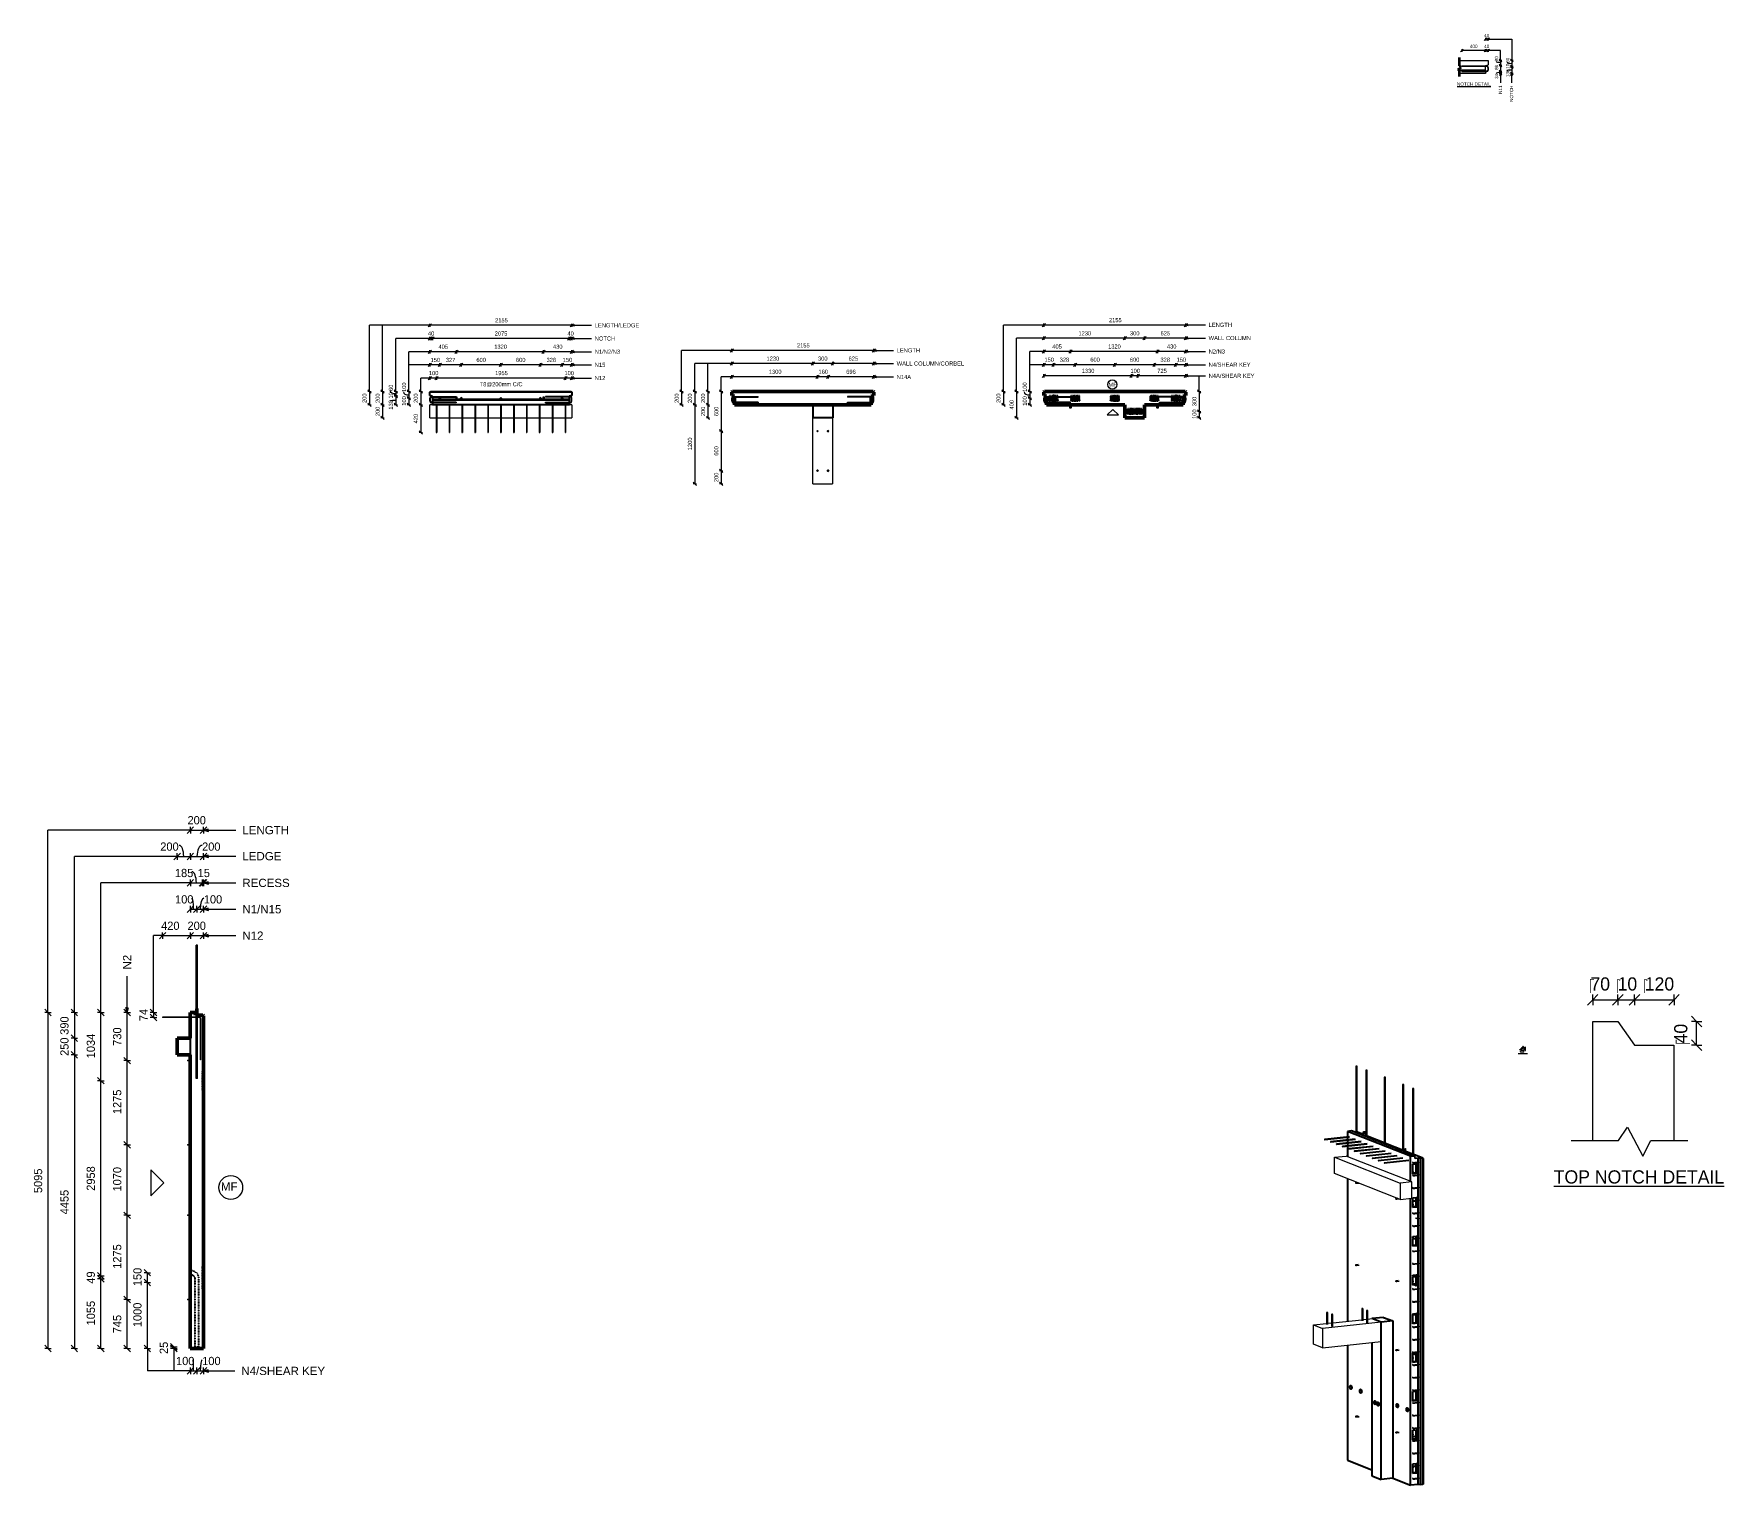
# Model space of a CAD drawing. Header units: millimetres. Extents: x 10540 to 36175, y -3467 to 18539.
import ezdxf

# ---------------------------------------------------------------- set-up
doc = ezdxf.new("R2010")
doc.units = ezdxf.units.MM
doc.linetypes.add('Dash', pattern=[6.36, 3.18, -3.18])
for name, color, linetype, lineweight in [('A-ANNO-DIMS', 211, 'Continuous', 9), ('A-ANNO-DIMS-25', 211, 'Continuous', 9), ('A-ANNO-DIMS-3', 211, 'Continuous', 9), ('A-ANNO-DIMS-50', 211, 'Continuous', 9), ('A-ANNO-DIMS-80', 211, 'Continuous', 9), ('A-DETL', 90, 'Continuous', 18), ('A-DETL-MBND', 5, 'Continuous', 18), ('A-DETL-THIN', 151, 'Continuous', 18), ('A-GENM', 13, 'Continuous', 18), ('A-WALL', 113, 'Continuous', 25), ('A-WALL-HDLN', 110, 'Dash', 25), ('G-ANNO-TEXT', 231, 'Continuous', 9), ('S-BEAM', 12, 'Continuous', 18), ('S-BEAM-HDLN', 1, 'Dash', 18), ('S-RBAR', 171, 'Continuous', 18)]:
    doc.layers.add(name, color=color, linetype=linetype, lineweight=lineweight)
doc.styles.add('Arial', font='arial.ttf', dxfattribs={"height": 125})
doc.styles.add('Arial_1', font='arial.ttf', dxfattribs={"height": 62.5})
doc.styles.add('Arial_2', font='arial.ttf', dxfattribs={"height": 50})
doc.styles.add('Arial_3', font='arial.ttf', dxfattribs={"height": 7.5})
doc.styles.add('Nirmala UI Semilight', font='NirmalaS.ttf', dxfattribs={"height": 125})
doc.styles.add('Nirmala UI Semilight_1', font='NirmalaS.ttf', dxfattribs={"height": 62.5})
doc.styles.add('Nirmala UI Semilight_2', font='NirmalaS.ttf', dxfattribs={"height": 50})
doc.styles.add('Nirmala UI Semilight_3', font='NirmalaS.ttf', dxfattribs={"height": 7.5})
doc.styles.add('Nirmala UI Semilight_4', font='NirmalaS.ttf', dxfattribs={"height": 200})
doc.styles.add('Nirmala UI Semilight_5', font='NirmalaS.ttf', dxfattribs={"height": 200})
doc.dimstyles.new('Arrow_Filled_-_2_5_NI_UI', dxfattribs={"dimscale": 304.8, "dimtxt": 130.920493, "dimasz": 0.328084, "dimexe": 0.164042, "dimexo": 0.0625, "dimgap": 0.164042, "dimtad": 1, "dimdec": 4, "dimzin": 0, "dimdsep": 46, "dimtxsty": 'Nirmala UI Semilight', "dimblk1": 'OBLIQUE', "dimblk2": 'OBLIQUE', "dimsah": 1, "dimcen": 0.09, "dimazin": 0, "dimtfac": 1, "dimtdec": 4, "dimtix": 1, "dimtmove": 2, "dimatfit": 3, "dimfxl": 0.164042, "dimfxlon": 1, "dimtvp": 1, "dimtolj": 1, "dimtzin": 0, "dimarcsym": 2})
doc.dimstyles.new('Arrow_Filled_-_2_5_NI_UI_1', dxfattribs={"dimscale": 304.8, "dimtxt": 130.920493, "dimasz": 0.328084, "dimexe": 0.164042, "dimexo": 0.0625, "dimgap": 0.164042, "dimtad": 1, "dimdec": 4, "dimzin": 0, "dimdsep": 46, "dimtxsty": 'Nirmala UI Semilight', "dimblk1": 'OBLIQUE', "dimblk2": 'OBLIQUE', "dimsah": 1, "dimcen": 0.09, "dimazin": 0, "dimtfac": 1, "dimtdec": 4, "dimtix": 1, "dimtmove": 0, "dimatfit": 3, "dimfxl": 0.164042, "dimfxlon": 1, "dimtvp": 1, "dimtolj": 1, "dimtzin": 0, "dimarcsym": 2})
doc.dimstyles.new('Arrow_Filled_-_2_5_NI_UI_2', dxfattribs={"dimscale": 304.8, "dimtxt": 130.920493, "dimasz": 0.328084, "dimexe": 0.164042, "dimexo": 0.0625, "dimgap": 0.164042, "dimtad": 1, "dimdec": 4, "dimzin": 0, "dimdsep": 46, "dimtxsty": 'Nirmala UI Semilight', "dimblk1": 'OBLIQUE', "dimblk2": 'OBLIQUE', "dimsah": 1, "dimcen": 0.09, "dimazin": 0, "dimtfac": 1, "dimtdec": 4, "dimtix": 1, "dimtmove": 1, "dimatfit": 3, "dimfxl": 0.164042, "dimfxlon": 1, "dimtvp": 1, "dimtolj": 1, "dimtzin": 0, "dimarcsym": 2})
doc.dimstyles.new('Arrow_Filled_-_2_5_NI_UI_3', dxfattribs={"dimscale": 304.8, "dimtxt": 65.460247, "dimasz": 0.164042, "dimexe": 0.082021, "dimexo": 0.0625, "dimgap": 0.082021, "dimtad": 1, "dimdec": 4, "dimzin": 0, "dimdsep": 46, "dimtxsty": 'Nirmala UI Semilight_1', "dimblk1": 'OBLIQUE', "dimblk2": 'OBLIQUE', "dimsah": 1, "dimcen": 0.09, "dimazin": 0, "dimtfac": 1, "dimtdec": 4, "dimtix": 1, "dimtmove": 0, "dimatfit": 3, "dimfxl": 0.082021, "dimfxlon": 1, "dimtvp": 1, "dimtolj": 1, "dimtzin": 0, "dimarcsym": 2})
doc.dimstyles.new('Arrow_Filled_-_2_5_NI_UI_4', dxfattribs={"dimscale": 304.8, "dimtxt": 65.460247, "dimasz": 0.164042, "dimexe": 0.082021, "dimexo": 0.0625, "dimgap": 0.082021, "dimtad": 1, "dimdec": 4, "dimzin": 0, "dimdsep": 46, "dimtxsty": 'Nirmala UI Semilight_1', "dimblk1": 'OBLIQUE', "dimblk2": 'OBLIQUE', "dimsah": 1, "dimcen": 0.09, "dimazin": 0, "dimtfac": 1, "dimtdec": 4, "dimtix": 1, "dimtmove": 1, "dimatfit": 3, "dimfxl": 0.082021, "dimfxlon": 1, "dimtvp": 1, "dimtolj": 1, "dimtzin": 0, "dimarcsym": 2})
doc.dimstyles.new('Arrow_Filled_-_2_5_NI_UI_5', dxfattribs={"dimscale": 304.8, "dimtxt": 7.85523, "dimasz": 0.019685, "dimexe": 0.009843, "dimexo": 0.0625, "dimgap": 0.009843, "dimtad": 1, "dimdec": 4, "dimzin": 0, "dimdsep": 46, "dimtxsty": 'Nirmala UI Semilight_3', "dimblk1": 'OBLIQUE', "dimblk2": 'OBLIQUE', "dimsah": 1, "dimcen": 0.09, "dimazin": 0, "dimtfac": 1, "dimtdec": 4, "dimtix": 1, "dimtmove": 0, "dimatfit": 3, "dimfxl": 0.009843, "dimfxlon": 1, "dimtvp": 1, "dimtolj": 1, "dimtzin": 0, "dimarcsym": 2})
doc.dimstyles.new('Arrow_Filled_-_2_5_NI_UI_6', dxfattribs={"dimscale": 304.8, "dimtxt": 209.472789, "dimasz": 0.524934, "dimexe": 0.262467, "dimexo": 0.0625, "dimgap": 0.262467, "dimtad": 1, "dimdec": 4, "dimzin": 0, "dimdsep": 46, "dimtxsty": 'Nirmala UI Semilight_4', "dimblk1": 'OBLIQUE', "dimblk2": 'OBLIQUE', "dimsah": 1, "dimcen": 0.09, "dimazin": 0, "dimtfac": 1, "dimtdec": 4, "dimtix": 1, "dimtmove": 2, "dimatfit": 3, "dimfxl": 0.262467, "dimfxlon": 1, "dimtvp": 1, "dimtolj": 1, "dimtzin": 0, "dimarcsym": 2})
doc.dimstyles.new('Arrow_Filled_-_2_5_NI_UI_7', dxfattribs={"dimscale": 304.8, "dimtxt": 209.472789, "dimasz": 0.524934, "dimexe": 0.262467, "dimexo": 0.0625, "dimgap": 0.262467, "dimtad": 1, "dimdec": 4, "dimzin": 0, "dimdsep": 46, "dimtxsty": 'Nirmala UI Semilight_4', "dimblk1": 'OBLIQUE', "dimblk2": 'OBLIQUE', "dimsah": 1, "dimcen": 0.09, "dimazin": 0, "dimtfac": 1, "dimtdec": 4, "dimtix": 1, "dimtmove": 0, "dimatfit": 3, "dimfxl": 0.262467, "dimfxlon": 1, "dimtvp": 1, "dimtolj": 1, "dimtzin": 0, "dimarcsym": 2})

msp = doc.modelspace()

# ---------------------------------------------------------------- texts
at = {"layer": 'G-ANNO-TEXT', "color": 7, "attachment_point": 1}
for s, insert, char_height, width, style in [('40', (32535.41405, 18537.9943), 50, 91.392375, 'Nirmala UI Semilight_2'), ('400', (32318.84714, 18374.43991), 50, 136.286875, 'Nirmala UI Semilight_2'), ('40', (32535.41405, 18374.43991), 50, 91.392375, 'Nirmala UI Semilight_2'), ('\\LNOTCH DETAIL', (32123.0534, 17801.32875), 50, 622.1095, 'Arial_2'), ('\\LTYPICAL CHAMFER DETAIL', (33052.38655, 3087.48198), 7.5, 166.9113375, 'Arial_3'), ('\\LTOP NOTCH DETAIL', (33589.29717, 1307.16895), 200, 2975.864, 'Nirmala UI Semilight_5')]:
    msp.add_mtext(s, dxfattribs=dict(at, insert=insert, char_height=char_height, width=width, style=style))
for s, insert, char_height, width, rotation, style in [('80', (32696.9893, 18120.89979), 50, 89.789, 90, 'Nirmala UI Semilight_2'), ('86', (32696.9893, 17989.83049), 50, 89.789, 90, 'Nirmala UI Semilight_2'), ('60', (32865.33211, 18100.51088), 50, 89.789, 90, 'Nirmala UI Semilight_2'), ('10', (32865.33211, 18008.05743), 50, 76.962, 90, 'Nirmala UI Semilight_2'), ('130', (32865.33211, 17881.70469), 50, 121.8565, 90, 'Nirmala UI Semilight_2'), ('34', (32696.9893, 17854.64001), 50, 91.392375, 90, 'Nirmala UI Semilight_2'), ('N11', (32756.22068, 17627.56958), 50, 153.924, 90, 'Arial_2'), ('NOTCH', (32924.56349, 17505.96958), 50, 301.4345, 90, 'Arial_2'), ('LENGTH/LEDGE', (19047.31663, 14150.35063), 62.5, 815.7170312, 0.000663009, 'Arial_1'), ('LENGTH', (28356.64715, 14157.42449), 62.5, 428.9028125, 0.000663009, 'Arial_1'), ('NOTCH', (19047.31894, 13950.35063), 62.5, 376.793125, 0.000663009, 'Arial_1'), ('WALL COLUMN', (28356.64947, 13957.42449), 62.5, 775.6326562, 0.000663009, 'Arial_1'), ('N1/N2/N3', (19047.32646, 13750.35063), 62.5, 462.9745312, 0.000663009, 'Arial_1'), ('LENGTH', (23625.93808, 13770.58702), 62.5, 428.9028125, 0.000663009, 'Arial_1'), ('N2/N3', (28356.65182, 13753.67449), 62.5, 298.6285938, 0.000663009, 'Arial_1'), ('N12', (19047.17697, 13350.27548), 62.5, 192.405, 0.000663009, 'Arial_1'), ('N15', (19047.32878, 13550.35063), 62.5, 192.405, 0.000663009, 'Arial_1'), ('WALL COLUMN/CORBEL', (23625.94039, 13570.58702), 62.5, 1238.6071875, 0.000663009, 'Arial_1'), ('N14A', (23625.94275, 13366.83702), 62.5, 262.5526562, 0.000663009, 'Arial_1'), ('N4/SHEAR KEY', (28356.65414, 13553.56028), 62.5, 767.6157813, 0.000663009, 'Arial_1'), ('N4A/SHEAR KEY', (28356.6561, 13384.4714), 62.5, 837.7634375, 0.000663009, 'Arial_1'), ('MF', (26837.00729, 13250.61453), 62.5, 150.3164062, 0.000663009, 'Arial_1'), ('LENGTH', (13702.93754, 6527.84347), 125, 857.805625, 359.999698981, 'Arial'), ('LEDGE', (13702.93547, 6132.84347), 125, 713.501875, 359.999698981, 'Arial'), ('RECESS', (13702.93334, 5727.84347), 125, 865.8225, 359.999698981, 'Arial'), ('N1/N15', (13702.93124, 5327.84347), 125, 713.501875, 359.999698981, 'Arial'), ('N12', (13702.92914, 4927.84347), 125, 384.81, 359.999698981, 'Arial'), ('N2', (11892.59126, 4352.36616), 125, 268.5653125, 90, 'Arial'), ('MF', (13377.95502, 1125.68294), 125, 300.6328125, 359.999698981, 'Arial'), ('N4/SHEAR KEY', (13686.59025, -1671.48297), 125, 1535.2315625, 359.999698981, 'Arial')]:
    msp.add_mtext(s, dxfattribs=dict(at, insert=insert, char_height=char_height, width=width, rotation=rotation, style=style))

# ---------------------------------------------------------------- blocks, each defined once
blk = doc.blocks.new('RR spread anchor face based - RR-SA-2_5-200-1726821-Elevation Right1')
at = {"layer": 'A-GENM'}
for p, q in [((12869, -645), (12874, -645)), ((12869, -645), (12869, -655)), ((12874, -655), (12869, -655)), ((12874, -645), (12914, -645)), ((12874, -645), (12874, -655)), ((12914, -655), (12874, -655))]:
    blk.add_line(p, q, dxfattribs=at)
blk = doc.blocks.new('RR spread anchor face based - RR-SA-4_0-180-1726831-Elevation Right1')
at = {"layer": 'A-GENM'}
for p, q in [((12996, 3754), (12994, 3749)), ((12994, 3749), (12994, 3661)), ((13004, 3754), (12996, 3754)), ((13031, 3754), (13024, 3754)), ((13034, 3749), (13031, 3754)), ((13034, 3660), (13034, 3749))]:
    blk.add_line(p, q, dxfattribs=at)
blk = doc.blocks.new('RR spread anchor face based - RR-SA-4_0-180-1726831-Elevation Top')
at = {"layer": 'A-GENM'}
for p, q in [((16534, 12996), (16534, 13030)), ((16534, 12994), (16534, 12996)), ((16534, 12996), (16546, 12996)), ((16546, 12994), (16534, 12994)), ((16535, 13034), (16546, 13034)), ((16535, 13031), (16546, 13031)), ((16546, 13034), (16546, 13031)), ((16546, 13031), (16546, 12996)), ((16546, 12996), (16546, 12994))]:
    blk.add_line(p, q, dxfattribs=at)
blk = doc.blocks.new('RR spread anchor face based - RR-SA-4_0-180-V1-Elevation Top')
at = {"layer": 'A-GENM'}
for p, q in [((17854, 13031), (17854, 13034)), ((17854, 13034), (17866, 13034)), ((17854, 12996), (17854, 13031)), ((17854, 13031), (17866, 13031)), ((17854, 12994), (17854, 12996)), ((17854, 12996), (17866, 12996)), ((17866, 12994), (17854, 12994)), ((17866, 13034), (17866, 13031)), ((17866, 13031), (17866, 12996)), ((17866, 12996), (17866, 12994))]:
    blk.add_line(p, q, dxfattribs=at)
blk = doc.blocks.new('RR spread anchor face based - RR-SA-2_5-200-1726821-Elevation Top2')
at = {"layer": 'A-GENM'}
for p, q in [((16525, 12914), (16525, 12874)), ((16525, 12874), (16527, 12869)), ((16527, 12869), (16552, 12869)), ((16533, 12884), (16533, 12890)), ((16547, 12890), (16547, 12884)), ((16552, 12869), (16555, 12874)), ((16555, 12874), (16555, 12914))]:
    blk.add_line(p, q, dxfattribs=at)
for centre, start, end in [((16540, 12890), 0, 180), ((16540, 12884), 180, 0)]:
    blk.add_arc(centre, 7, start, end, dxfattribs=at)
blk = doc.blocks.new('RR spread anchor face based - RR-SA-2_5-200-2134315-Elevation Top2')
at = {"layer": 'A-GENM'}
for p, q in [((17845, 12914), (17845, 12874)), ((17845, 12874), (17848, 12869)), ((17848, 12869), (17873, 12869)), ((17853, 12884), (17853, 12890)), ((17867, 12890), (17867, 12884)), ((17873, 12869), (17875, 12874)), ((17875, 12874), (17875, 12914))]:
    blk.add_line(p, q, dxfattribs=at)
for centre, start, end in [((17860, 12890), 0, 180), ((17860, 12884), 180, 0)]:
    blk.add_arc(centre, 7, start, end, dxfattribs=at)
blk = doc.blocks.new('RR spread anchor face based - RR-SA-2_5-250-1726823-Elevation Top2')
at = {"layer": 'A-GENM'}
for p, q in [((18170, 13014), (18110, 13014)), ((18282, 13014), (18250, 13014)), ((18250, 12984), (18282, 12984)), ((18271, 13006), (18277, 13006)), ((18277, 12992), (18271, 12992)), ((18293, 13011), (18290, 13013)), ((18290, 12985), (18293, 12986)), ((18293, 12986), (18293, 13011))]:
    blk.add_line(p, q, dxfattribs=at)
for centre, start, end in [((18271, 12999), 90, 270), ((18277, 12999), 45, 90), ((18277, 12999), 270, 315)]:
    blk.add_arc(centre, 7, start, end, dxfattribs=at)
blk = doc.blocks.new('Rebar Bar - Part 1627387233-431004-3D Ortho')
at = {"layer": 'S-RBAR'}
for p, q in [((18681, -878), (18681, -1060)), ((18701, -1060), (18701, -878))]:
    blk.add_line(p, q, dxfattribs=at)
for points in [[(18700, -877, 0), (18698, -877, 0), (18696, -876, 0), (18694, -876, 0), (18691, -876, 0), (18689, -876, 0), (18686, -876, 0), (18684, -876, 0), (18682, -877, 0), (18681, -877, 0), (18681, -878, 0), (18681, -878, 0), (18682, -879, 0)], [(18682, -879, 0), (18683, -879, 0), (18685, -880, 0), (18688, -880, 0), (18690, -880, 0), (18693, -880, 0), (18695, -880, 0), (18698, -880, 0), (18699, -879, 0), (18700, -879, 0), (18701, -878, 0), (18701, -878, 0), (18700, -877, 0)]]:
    blk.add_polyline3d(points, dxfattribs=at)
blk = doc.blocks.new('Rebar Bar - Part 3213142585-431004-3D Ortho')
at = {"layer": 'S-RBAR'}
for p, q in [((19213, -821), (19213, -1003)), ((19233, -1004), (19233, -821))]:
    blk.add_line(p, q, dxfattribs=at)
for points in [[(19232, -820, 0), (19230, -820, 0), (19228, -819, 0), (19226, -819, 0), (19224, -819, 0), (19221, -819, 0), (19218, -819, 0), (19216, -820, 0), (19215, -820, 0), (19214, -820, 0), (19213, -821, 0), (19213, -822, 0), (19214, -822, 0)], [(19214, -822, 0), (19216, -822, 0), (19218, -823, 0), (19220, -823, 0), (19223, -823, 0), (19225, -823, 0), (19228, -823, 0), (19230, -823, 0), (19232, -822, 0), (19233, -822, 0), (19233, -821, 0), (19233, -821, 0), (19232, -820, 0)]]:
    blk.add_polyline3d(points, dxfattribs=at)
blk = doc.blocks.new('Rebar Bar - Part 3213142585-V2-3D Ortho')
at = {"layer": 'S-RBAR'}
for p, q in [((19139, -792), (19139, -974)), ((19159, -974), (19159, -792))]:
    blk.add_line(p, q, dxfattribs=at)
for points in [[(19158, -791, 0), (19157, -791, 0), (19155, -790, 0), (19152, -790, 0), (19150, -790, 0), (19147, -790, 0), (19145, -790, 0), (19142, -790, 0), (19141, -791, 0), (19140, -791, 0), (19139, -792, 0), (19139, -792, 0), (19140, -793, 0)], [(19140, -793, 0), (19142, -793, 0), (19144, -794, 0), (19146, -794, 0), (19149, -794, 0), (19151, -794, 0), (19154, -794, 0), (19156, -793, 0), (19158, -793, 0), (19159, -793, 0), (19159, -792, 0), (19159, -791, 0), (19158, -791, 0)]]:
    blk.add_polyline3d(points, dxfattribs=at)
blk = doc.blocks.new('RR spread anchor face based - RR-SA-2_5-200-1726821-3D Ortho')
at = {"layer": 'A-GENM'}
for p, q in [((19048, -2422), (19045, -2423)), ((19045, -2423), (19057, -2428)), ((19045, -2423), (19045, -2433)), ((19057, -2437), (19045, -2433)), ((19084, -2418), (19048, -2422)), ((19057, -2428), (19062, -2427)), ((19057, -2428), (19057, -2437)), ((19062, -2437), (19057, -2437)), ((19061, -2422), (19067, -2422)), ((19062, -2427), (19098, -2424)), ((19062, -2427), (19062, -2437)), ((19098, -2433), (19062, -2437)), ((19073, -2424), (19068, -2425))]:
    blk.add_line(p, q, dxfattribs=at)
for points in [[(19068, -2425, 0), (19066, -2425, 0), (19064, -2425, 0), (19063, -2425, 0), (19061, -2425, 0), (19060, -2425, 0), (19059, -2424, 0), (19058, -2424, 0), (19058, -2424, 0), (19058, -2423, 0), (19059, -2423, 0), (19060, -2423, 0), (19061, -2422, 0)], [(19067, -2422, 0), (19069, -2422, 0), (19070, -2422, 0), (19072, -2422, 0), (19074, -2422, 0), (19075, -2422, 0), (19076, -2423, 0), (19077, -2423, 0)], [(19077, -2423, 0), (19077, -2424, 0), (19076, -2424, 0), (19075, -2424, 0), (19073, -2424, 0)]]:
    blk.add_polyline3d(points, dxfattribs=at)
blk = doc.blocks.new('Rebar Bar - Part 864883769-431004-3D Ortho')
at = {"layer": 'S-RBAR'}
for p, q in [((19854, 1462), (19480, 1422)), ((19481, 1414), (19855, 1454))]:
    blk.add_line(p, q, dxfattribs=at)
for points in [[(19482, 1418, 0), (19482, 1419, 0), (19482, 1420, 0), (19482, 1420, 0), (19481, 1421, 0), (19481, 1422, 0), (19480, 1422, 0), (19480, 1422, 0), (19479, 1422, 0), (19479, 1422, 0), (19479, 1421, 0), (19478, 1420, 0), (19478, 1419, 0)], [(19478, 1419, 0), (19478, 1418, 0), (19479, 1417, 0), (19479, 1416, 0), (19479, 1415, 0), (19480, 1415, 0), (19480, 1414, 0), (19481, 1414, 0), (19481, 1414, 0), (19482, 1415, 0), (19482, 1416, 0), (19482, 1417, 0), (19482, 1418, 0)]]:
    blk.add_polyline3d(points, dxfattribs=at)
blk = doc.blocks.new('RR spread anchor face based - RR-SA-4_0-180-1726831-3D Ortho')
at = {"layer": 'A-GENM'}
for p, q in [((19159, 1888), (19161, 1893)), ((19159, 1836), (19159, 1888)), ((19165, 1886), (19159, 1888)), ((19161, 1893), (19192, 1896)), ((19161, 1893), (19167, 1891)), ((19167, 1891), (19165, 1886)), ((19165, 1886), (19165, 1833)), ((19198, 1894), (19167, 1891)), ((19174, 1866), (19174, 1870)), ((19185, 1870), (19185, 1874)), ((19190, 1871), (19190, 1868)), ((19192, 1896), (19198, 1894)), ((19200, 1889), (19198, 1894)), ((19200, 1820), (19200, 1889))]:
    blk.add_line(p, q, dxfattribs=at)
for points in [[(19174, 1870, 0), (19175, 1872, 0), (19175, 1874, 0), (19177, 1876, 0), (19178, 1878, 0), (19180, 1879, 0), (19182, 1879, 0), (19184, 1879, 0), (19186, 1879, 0), (19188, 1877, 0), (19189, 1876, 0), (19190, 1874, 0), (19190, 1871, 0)], [(19190, 1868, 0), (19190, 1865, 0), (19189, 1863, 0), (19188, 1861, 0), (19186, 1859, 0), (19184, 1858, 0), (19182, 1858, 0), (19180, 1858, 0), (19178, 1859, 0), (19177, 1860, 0), (19175, 1862, 0), (19175, 1864, 0), (19174, 1866, 0)], [(19177, 1860, 0), (19179, 1861, 0), (19181, 1862, 0), (19182, 1863, 0), (19184, 1865, 0), (19185, 1867, 0), (19185, 1870, 0)], [(19185, 1874, 0), (19185, 1876, 0), (19184, 1878, 0), (19183, 1879, 0)]]:
    blk.add_polyline3d(points, dxfattribs=at)
blk = doc.blocks.new('RR spread anchor face based - RR-SA-4_0-180-V3-3D Ortho')
at = {"layer": 'A-GENM'}
for p, q in [((19769, 1628), (19771, 1633)), ((19769, 1595), (19769, 1628)), ((19774, 1625), (19769, 1628)), ((19771, 1633), (19802, 1636)), ((19771, 1633), (19776, 1630)), ((19776, 1630), (19774, 1625)), ((19774, 1625), (19774, 1593)), ((19807, 1634), (19776, 1630)), ((19784, 1606), (19784, 1609)), ((19794, 1609), (19794, 1613)), ((19800, 1611), (19800, 1607)), ((19802, 1636), (19807, 1634)), ((19810, 1629), (19807, 1634)), ((19810, 1579), (19810, 1629))]:
    blk.add_line(p, q, dxfattribs=at)
for points in [[(19784, 1609, 0), (19784, 1612, 0), (19785, 1614, 0), (19786, 1616, 0), (19788, 1618, 0), (19790, 1619, 0), (19792, 1619, 0), (19794, 1619, 0), (19796, 1618, 0), (19798, 1617, 0), (19799, 1615, 0), (19800, 1613, 0), (19800, 1611, 0)], [(19800, 1607, 0), (19800, 1605, 0), (19799, 1603, 0), (19798, 1601, 0), (19796, 1599, 0), (19794, 1598, 0), (19792, 1598, 0), (19790, 1598, 0), (19788, 1598, 0), (19786, 1600, 0), (19785, 1601, 0), (19784, 1603, 0), (19784, 1606, 0)], [(19786, 1600, 0), (19788, 1600, 0), (19790, 1601, 0), (19792, 1603, 0), (19793, 1605, 0), (19794, 1607, 0), (19794, 1609, 0)], [(19794, 1613, 0), (19794, 1616, 0), (19793, 1618, 0), (19793, 1619, 0)]]:
    blk.add_polyline3d(points, dxfattribs=at)
blk = doc.blocks.new('Rebar Bar - Part 1026889929-431004-3D Ortho')
at = {"layer": 'S-RBAR'}
for p, q in [((19052, 2886), (19052, 1878)), ((19072, 1870), (19072, 2886))]:
    blk.add_line(p, q, dxfattribs=at)
for points in [[(19071, 2886, 0), (19069, 2887, 0), (19067, 2887, 0), (19065, 2887, 0), (19062, 2888, 0), (19060, 2888, 0), (19057, 2887, 0), (19055, 2887, 0), (19053, 2887, 0), (19052, 2886, 0), (19052, 2886, 0), (19052, 2885, 0), (19053, 2885, 0)], [(19053, 2885, 0), (19055, 2884, 0), (19057, 2884, 0), (19059, 2884, 0), (19061, 2883, 0), (19064, 2884, 0), (19066, 2884, 0), (19069, 2884, 0), (19070, 2884, 0), (19071, 2885, 0), (19072, 2885, 0), (19072, 2886, 0), (19071, 2886, 0)]]:
    blk.add_polyline3d(points, dxfattribs=at)
blk = doc.blocks.new('Rebar Bar - Part 1965062298-431004-3D Ortho')
at = {"layer": 'S-RBAR'}
for p, q in [((19908, 2547), (19908, 1540)), ((19928, 1532), (19928, 2547))]:
    blk.add_line(p, q, dxfattribs=at)
for points in [[(19927, 2548, 0), (19926, 2549, 0), (19924, 2549, 0), (19921, 2549, 0), (19919, 2549, 0), (19916, 2549, 0), (19914, 2549, 0), (19912, 2549, 0), (19910, 2548, 0), (19909, 2548, 0), (19908, 2547, 0), (19909, 2547, 0), (19909, 2546, 0)], [(19909, 2546, 0), (19911, 2546, 0), (19913, 2546, 0), (19915, 2545, 0), (19918, 2545, 0), (19920, 2545, 0), (19923, 2546, 0), (19925, 2546, 0), (19927, 2546, 0), (19928, 2547, 0), (19928, 2547, 0), (19928, 2548, 0), (19927, 2548, 0)]]:
    blk.add_polyline3d(points, dxfattribs=at)
blk = doc.blocks.new('Rebar Bar - Part 1814174108-431004-3D Ortho')
at = {"layer": 'S-RBAR'}
for p, q in [((19203, 2826), (19203, 1818)), ((19223, 1810), (19223, 2826))]:
    blk.add_line(p, q, dxfattribs=at)
for points in [[(19222, 2827, 0), (19220, 2827, 0), (19218, 2828, 0), (19216, 2828, 0), (19213, 2828, 0), (19211, 2828, 0), (19208, 2828, 0), (19206, 2827, 0), (19204, 2827, 0), (19203, 2827, 0), (19203, 2826, 0), (19203, 2825, 0), (19204, 2825, 0)], [(19204, 2825, 0), (19205, 2825, 0), (19207, 2824, 0), (19210, 2824, 0), (19212, 2824, 0), (19215, 2824, 0), (19217, 2824, 0), (19220, 2824, 0), (19221, 2825, 0), (19222, 2825, 0), (19223, 2826, 0), (19223, 2826, 0), (19222, 2827, 0)]]:
    blk.add_polyline3d(points, dxfattribs=at)
blk = doc.blocks.new('Rebar Bar - Part 1814174108-V4-3D Ortho')
at = {"layer": 'S-RBAR'}
for p, q in [((19757, 2607), (19757, 1600)), ((19777, 1633), (19777, 2607))]:
    blk.add_line(p, q, dxfattribs=at)
for points in [[(19776, 2608, 0), (19774, 2609, 0), (19772, 2609, 0), (19770, 2609, 0), (19767, 2609, 0), (19765, 2609, 0), (19762, 2609, 0), (19760, 2609, 0), (19758, 2608, 0), (19757, 2608, 0), (19757, 2607, 0), (19757, 2607, 0), (19758, 2606, 0)], [(19758, 2606, 0), (19759, 2606, 0), (19761, 2605, 0), (19764, 2605, 0), (19766, 2605, 0), (19769, 2605, 0), (19771, 2605, 0), (19774, 2606, 0), (19775, 2606, 0), (19776, 2607, 0), (19777, 2607, 0), (19777, 2608, 0), (19776, 2608, 0)]]:
    blk.add_polyline3d(points, dxfattribs=at)
blk = doc.blocks.new('RR spread anchor face based - RR-SA-2_5-200-V5-3D Ortho')
at = {"layer": 'A-GENM'}
for p, q in [((19048, 1121), (19045, 1120)), ((19045, 1120), (19057, 1115)), ((19045, 1120), (19045, 1110)), ((19057, 1105), (19045, 1110)), ((19072, 1123), (19048, 1121)), ((19057, 1115), (19062, 1115)), ((19057, 1115), (19057, 1105)), ((19062, 1105), (19057, 1105)), ((19061, 1120), (19067, 1121)), ((19062, 1115), (19086, 1118)), ((19062, 1115), (19062, 1105)), ((19098, 1109), (19062, 1105)), ((19073, 1118), (19068, 1118))]:
    blk.add_line(p, q, dxfattribs=at)
for points in [[(19068, 1118, 0), (19066, 1118, 0), (19064, 1118, 0), (19063, 1118, 0), (19061, 1118, 0), (19060, 1118, 0), (19059, 1118, 0), (19058, 1119, 0), (19058, 1119, 0), (19058, 1119, 0), (19059, 1120, 0), (19060, 1120, 0), (19061, 1120, 0)], [(19067, 1121, 0), (19069, 1121, 0), (19070, 1121, 0), (19072, 1121, 0), (19074, 1121, 0), (19075, 1121, 0), (19076, 1120, 0), (19077, 1120, 0)], [(19077, 1120, 0), (19077, 1119, 0), (19076, 1119, 0), (19075, 1119, 0), (19073, 1118, 0)]]:
    blk.add_polyline3d(points, dxfattribs=at)
blk = doc.blocks.new('Rebar Bar - Part 1534017773-431004-3D Ortho')
at = {"layer": 'S-RBAR'}
for p, q in [((19907, 1422), (19916, 1418)), ((19919, 1426), (19910, 1430))]:
    blk.add_line(p, q, dxfattribs=at)
blk = doc.blocks.new('Rebar Bar - Part 2227165887-431004-3D Ortho')
at = {"layer": 'S-RBAR'}
for points in [[(19916, 1418, 0), (19917, 1418, 0), (19917, 1418, 0), (19918, 1418, 0), (19919, 1418, 0), (19919, 1417, 0), (19920, 1417, 0), (19920, 1417, 0), (19921, 1417, 0), (19922, 1417, 0), (19922, 1417, 0), (19923, 1417, 0), (19924, 1417, 0), (19924, 1416, 0), (19925, 1416, 0), (19926, 1416, 0), (19927, 1416, 0), (19927, 1416, 0), (19928, 1416, 0), (19929, 1416, 0), (19930, 1416, 0), (19931, 1416, 0), (19931, 1416, 0), (19932, 1416, 0), (19933, 1416, 0), (19934, 1416, 0), (19935, 1416, 0), (19935, 1416, 0), (19936, 1416, 0), (19937, 1416, 0), (19938, 1416, 0), (19939, 1416, 0), (19940, 1416, 0), (19940, 1416, 0), (19941, 1416, 0), (19942, 1416, 0), (19943, 1416, 0), (19944, 1416, 0), (19944, 1416, 0), (19945, 1416, 0), (19945, 1416, 0)], [(19919, 1426, 0), (19920, 1426, 0), (19920, 1426, 0), (19920, 1425, 0), (19921, 1425, 0), (19921, 1425, 0), (19922, 1425, 0), (19922, 1425, 0), (19923, 1425, 0), (19923, 1425, 0), (19924, 1425, 0), (19924, 1425, 0), (19925, 1424, 0), (19925, 1424, 0), (19926, 1424, 0), (19927, 1424, 0), (19927, 1424, 0), (19928, 1424, 0), (19929, 1424, 0), (19929, 1424, 0), (19930, 1424, 0), (19931, 1424, 0), (19932, 1424, 0), (19932, 1424, 0), (19933, 1424, 0), (19934, 1424, 0), (19935, 1424, 0), (19935, 1424, 0), (19936, 1424, 0), (19937, 1424, 0), (19938, 1424, 0), (19939, 1424, 0), (19939, 1424, 0), (19940, 1424, 0), (19941, 1424, 0), (19942, 1424, 0), (19942, 1424, 0), (19943, 1424, 0), (19944, 1424, 0), (19944, 1424, 0), (19944, 1424, 0)]]:
    blk.add_polyline3d(points, dxfattribs=at)
blk = doc.blocks.new('Rebar Bar - Part 3241041724-431004-3D Ortho')
at = {"layer": 'S-RBAR'}
for p, q in [((19985, 1429), (19944, 1424)), ((19945, 1416), (19986, 1421))]:
    blk.add_line(p, q, dxfattribs=at)
blk = doc.blocks.new('Rebar Bar - Part 2227165887-V6-3D Ortho')
at = {"layer": 'S-RBAR'}
for points in [[(19994, 1430, 0), (19993, 1430, 0), (19993, 1430, 0), (19993, 1430, 0), (19993, 1430, 0), (19993, 1430, 0), (19993, 1430, 0), (19992, 1430, 0), (19992, 1430, 0), (19992, 1430, 0), (19991, 1430, 0), (19991, 1429, 0), (19990, 1429, 0), (19990, 1429, 0), (19989, 1429, 0), (19989, 1429, 0), (19988, 1429, 0), (19987, 1429, 0), (19987, 1429, 0), (19986, 1429, 0), (19985, 1429, 0), (19985, 1429, 0)], [(19996, 1434, 0), (19996, 1434, 0), (19997, 1433, 0), (19997, 1433, 0), (19998, 1433, 0), (19998, 1433, 0), (19999, 1432, 0), (19999, 1432, 0), (19999, 1431, 0), (20000, 1431, 0), (20000, 1430, 0), (20001, 1429, 0), (20001, 1428, 0), (20001, 1427, 0), (20000, 1426, 0), (20000, 1426, 0), (19999, 1425, 0), (19999, 1425, 0), (19999, 1424, 0), (19998, 1424, 0), (19998, 1424, 0), (19997, 1423, 0), (19997, 1423, 0), (19996, 1423, 0), (19996, 1423, 0), (19995, 1422, 0), (19995, 1422, 0), (19994, 1422, 0), (19994, 1422, 0), (19993, 1422, 0), (19993, 1422, 0), (19992, 1422, 0), (19991, 1421, 0), (19991, 1421, 0), (19990, 1421, 0), (19989, 1421, 0), (19989, 1421, 0), (19988, 1421, 0), (19987, 1421, 0), (19986, 1421, 0), (19986, 1421, 0)], [(19993, 1426, 0), (19993, 1426, 0), (19993, 1426, 0), (19993, 1426, 0)]]:
    blk.add_polyline3d(points, dxfattribs=at)
blk = doc.blocks.new('Rebar Bar - Part 3098984773-431004-3D Ortho')
at = {"layer": 'S-RBAR'}
for p, q in [((19983, 1430), (19987, 1429)), ((19996, 1434), (19986, 1438))]:
    blk.add_line(p, q, dxfattribs=at)
blk = doc.blocks.new('Rebar Bar - Part 1534017773-V7-3D Ortho')
at = {"layer": 'S-RBAR'}
for p, q in [((19907, 1039), (19916, 1035)), ((19919, 1042), (19910, 1046))]:
    blk.add_line(p, q, dxfattribs=at)
blk = doc.blocks.new('Rebar Bar - Part 3098984773-V8-3D Ortho')
at = {"layer": 'S-RBAR'}
for p, q in [((19981, 856), (19987, 854)), ((19996, 859), (19986, 863))]:
    blk.add_line(p, q, dxfattribs=at)
blk = doc.blocks.new('Rebar Bar - Part 3098984773-V9-3D Ortho')
at = {"layer": 'S-RBAR'}
for p, q in [((19981, -868), (19987, -871)), ((19996, -866), (19986, -862))]:
    blk.add_line(p, q, dxfattribs=at)
blk = doc.blocks.new('RR spread anchor face based - RR-SA-2_5-200-2134315-3D Ortho')
at = {"layer": 'A-GENM'}
for p, q in [((19658, -2663), (19655, -2664)), ((19655, -2664), (19666, -2668)), ((19655, -2673), (19655, -2664)), ((19666, -2678), (19655, -2673)), ((19694, -2659), (19658, -2663)), ((19666, -2668), (19672, -2668)), ((19666, -2678), (19666, -2668)), ((19672, -2678), (19666, -2678)), ((19671, -2663), (19676, -2663)), ((19672, -2668), (19707, -2664)), ((19672, -2668), (19672, -2678)), ((19707, -2674), (19672, -2678)), ((19683, -2665), (19678, -2666))]:
    blk.add_line(p, q, dxfattribs=at)
for points in [[(19678, -2666, 0), (19676, -2666, 0), (19674, -2666, 0), (19672, -2666, 0), (19671, -2666, 0), (19669, -2665, 0), (19668, -2665, 0), (19667, -2665, 0), (19667, -2664, 0), (19668, -2664, 0), (19668, -2664, 0), (19670, -2663, 0), (19671, -2663, 0)], [(19676, -2663, 0), (19678, -2662, 0), (19680, -2662, 0), (19682, -2662, 0), (19683, -2663, 0), (19685, -2663, 0), (19686, -2663, 0), (19686, -2664, 0)], [(19687, -2664, 0), (19686, -2664, 0), (19686, -2665, 0), (19684, -2665, 0), (19683, -2665, 0)]]:
    blk.add_polyline3d(points, dxfattribs=at)
blk = doc.blocks.new('RR spread anchor face based - RR-SA-2_5-200-V10-3D Ortho')
at = {"layer": 'A-GENM'}
for p, q in [((19658, 880), (19655, 879)), ((19655, 879), (19666, 875)), ((19655, 869), (19655, 879)), ((19666, 865), (19655, 869)), ((19682, 883), (19658, 880)), ((19666, 875), (19672, 875)), ((19666, 865), (19666, 875)), ((19672, 865), (19666, 865)), ((19671, 880), (19676, 880)), ((19672, 875), (19696, 877)), ((19672, 875), (19672, 865)), ((19707, 869), (19672, 865)), ((19683, 878), (19678, 877))]:
    blk.add_line(p, q, dxfattribs=at)
for points in [[(19678, 877, 0), (19676, 877, 0), (19674, 877, 0), (19672, 877, 0), (19671, 877, 0), (19669, 877, 0), (19668, 878, 0), (19667, 878, 0), (19667, 878, 0), (19668, 879, 0), (19668, 879, 0), (19670, 879, 0), (19671, 880, 0)], [(19676, 880, 0), (19678, 880, 0), (19680, 880, 0), (19682, 880, 0), (19683, 880, 0), (19685, 880, 0), (19686, 880, 0), (19686, 879, 0)], [(19687, 879, 0), (19686, 878, 0), (19686, 878, 0), (19684, 878, 0), (19683, 878, 0)]]:
    blk.add_polyline3d(points, dxfattribs=at)
blk = doc.blocks.new('RR spread anchor face based - RR-SA-2_5-250-1726823-3D Ortho')
at = {"layer": 'A-GENM'}
for p, q in [((19943, -431), (19960, -438)), ((19960, -448), (19943, -441)), ((19962, -435), (19959, -434)), ((19960, -438), (19964, -439)), ((19960, -448), (19960, -438)), ((19964, -448), (19960, -448)), ((19964, -439), (19987, -436)), ((19964, -439), (19964, -448)), ((19987, -446), (19964, -448)), ((19987, -435), (19969, -428)), ((19972, -433), (19975, -434)), ((19975, -434), (19975, -434)), ((19987, -436), (19987, -435)), ((19987, -436), (19987, -446))]:
    blk.add_line(p, q, dxfattribs=at)
for points in [[(19959, -434, 0), (19959, -434, 0), (19959, -433, 0), (19959, -433, 0), (19960, -433, 0), (19961, -432, 0), (19962, -432, 0), (19964, -432, 0), (19966, -432, 0), (19968, -432, 0), (19969, -432, 0), (19971, -433, 0), (19972, -433, 0)], [(19975, -435, 0), (19975, -435, 0), (19974, -435, 0), (19973, -436, 0), (19972, -436, 0), (19970, -436, 0), (19968, -436, 0), (19966, -436, 0), (19965, -436, 0), (19963, -436, 0), (19962, -435, 0)]]:
    blk.add_polyline3d(points, dxfattribs=at)
blk = doc.blocks.new('RR spread anchor face based - RR-SA-2_5-250-V11-3D Ortho')
at = {"layer": 'A-GENM'}
for p, q in [((19931, -1474), (19960, -1485)), ((19960, -1495), (19931, -1484)), ((19939, -1473), (19938, -1473)), ((19942, -1474), (19939, -1473)), ((19950, -1472), (19951, -1472)), ((19951, -1472), (19954, -1473)), ((19954, -1473), (19955, -1473)), ((19987, -1482), (19958, -1471)), ((19962, -1482), (19959, -1481)), ((19960, -1485), (19964, -1486)), ((19960, -1495), (19960, -1485)), ((19964, -1496), (19960, -1495)), ((19964, -1486), (19987, -1483)), ((19964, -1486), (19964, -1496)), ((19987, -1493), (19964, -1496)), ((19972, -1480), (19975, -1481)), ((19975, -1481), (19975, -1481)), ((19987, -1483), (19987, -1482)), ((19987, -1483), (19987, -1493))]:
    blk.add_line(p, q, dxfattribs=at)
for points in [[(19955, -1474, 0), (19955, -1474, 0), (19954, -1474, 0), (19953, -1475, 0), (19951, -1475, 0), (19949, -1475, 0), (19948, -1475, 0), (19946, -1475, 0), (19944, -1475, 0), (19943, -1475, 0), (19942, -1474, 0)], [(19959, -1481, 0), (19959, -1481, 0), (19959, -1481, 0), (19959, -1480, 0), (19960, -1480, 0), (19961, -1480, 0), (19962, -1479, 0), (19964, -1479, 0), (19966, -1479, 0), (19968, -1479, 0), (19969, -1479, 0), (19971, -1480, 0), (19972, -1480, 0)], [(19975, -1482, 0), (19975, -1482, 0), (19974, -1483, 0), (19973, -1483, 0), (19972, -1483, 0), (19970, -1483, 0), (19968, -1483, 0), (19966, -1483, 0), (19965, -1483, 0), (19963, -1483, 0), (19962, -1482, 0)]]:
    blk.add_polyline3d(points, dxfattribs=at)
blk = doc.blocks.new('Rebar Bar - Part 776176355-431004-3D Ortho')
at = {"layer": 'S-RBAR'}
blk.add_polyline3d([(19920, 1284, 0), (19922, 1284, 0), (19923, 1284, 0), (19924, 1284, 0), (19926, 1285, 0), (19927, 1285, 0), (19927, 1285, 0)], dxfattribs=at)
blk = doc.blocks.new('Rebar Bar - Part 776176355-V12-3D Ortho')
at = {"layer": 'S-RBAR'}
for points in [[(18983, -1981, 0), (18983, -1981, 0), (18982, -1981, 0), (18981, -1980, 0), (18981, -1980, 0), (18980, -1980, 0), (18979, -1979, 0), (18979, -1978, 0), (18978, -1978, 0)], [(18984, -1973, 0), (18984, -1973, 0), (18985, -1973, 0), (18985, -1973, 0), (18985, -1973, 0), (18985, -1974, 0)], [(18984, -1976, 0), (18985, -1975, 0), (18985, -1975, 0)]]:
    blk.add_polyline3d(points, dxfattribs=at)
blk = doc.blocks.new('Rebar Bar - Part 2031897438-431004-3D Ortho')
at = {"layer": 'S-RBAR'}
for p, q in [((18986, -1982), (18987, -1983)), ((19137, -2042), (19138, -2042))]:
    blk.add_line(p, q, dxfattribs=at)
blk = doc.blocks.new('DIMBLOCK1-Elevation Right1')
at = {"layer": 'A-ANNO-DIMS-50'}
for p, q in [((12494, 4865), (12544, 4915)), ((12494, 4865), (12494, 4915)), ((12914, 4865), (12964, 4915)), ((12914, 4865), (12914, 4915)), ((12494, 4865), (12444, 4815)), ((12494, 4865), (12914, 4865)), ((12494, 4865), (12494, 4815)), ((12914, 4865), (12864, 4815)), ((12914, 4865), (12914, 4815))]:
    blk.add_line(p, q, dxfattribs=at)
at = {"layer": 'A-ANNO-DIMS-50', "color": 0, "insert": (12471, 5078), "char_height": 125, "width": 345.63, "attachment_point": 1, "line_spacing_factor": 1.142579, "style": 'Nirmala UI Semilight'}
blk.add_mtext('420', dxfattribs=at)
blk = doc.blocks.new('_Oblique')
at = {"color": 0, "linetype": 'ByBlock', "lineweight": -2}
blk.add_line((-0.5, -0.5), (0.5, 0.5), dxfattribs=at)
blk = doc.blocks.new('DIMBLOCK2-Elevation Right1')
at = {"layer": 'A-ANNO-DIMS-50'}
for p, q in [((12914, 4865), (12964, 4915)), ((12914, 4865), (12914, 4915)), ((13114, 4865), (13164, 4915)), ((13114, 4865), (13114, 4915)), ((12914, 4865), (12864, 4815)), ((12914, 4865), (13114, 4865)), ((12914, 4865), (12914, 4815)), ((13114, 4865), (13064, 4815)), ((13114, 4865), (13114, 4815))]:
    blk.add_line(p, q, dxfattribs=at)
at = {"layer": 'A-ANNO-DIMS-50', "color": 0, "insert": (12871, 5078), "char_height": 125, "width": 342.77, "attachment_point": 1, "line_spacing_factor": 1.142579, "style": 'Nirmala UI Semilight'}
blk.add_mtext('200', dxfattribs=at)
blk = doc.blocks.new('DIMBLOCK3-Elevation Right1')
at = {"layer": 'A-ANNO-DIMS-50'}
for p, q in [((12355, 3700), (12305, 3750)), ((12355, 3700), (12305, 3700)), ((12355, 3626), (12305, 3676)), ((12355, 3626), (12305, 3626)), ((12355, 3700), (12355, 3626)), ((12355, 3700), (12405, 3650)), ((12355, 3700), (12405, 3700)), ((12355, 3626), (12405, 3576)), ((12355, 3626), (12405, 3626))]:
    blk.add_line(p, q, dxfattribs=at)
at = {"layer": 'A-ANNO-DIMS-50', "color": 0, "insert": (12142, 3569), "char_height": 125, "width": 225.66, "attachment_point": 1, "rotation": 90, "line_spacing_factor": 1.142579, "style": 'Nirmala UI Semilight'}
blk.add_mtext('74', dxfattribs=at)
blk = doc.blocks.new('DIMBLOCK4-Elevation Right1')
at = {"layer": 'A-ANNO-DIMS-50'}
for p, q in [((12914, 5265), (12864, 5215)), ((12914, 5265), (12964, 5315)), ((12914, 5265), (12914, 5315)), ((12914, 5265), (13014, 5265)), ((12914, 5265), (12914, 5215)), ((13014, 5265), (12964, 5215)), ((13014, 5265), (13064, 5315)), ((13014, 5265), (13014, 5315)), ((13014, 5265), (13014, 5215))]:
    blk.add_line(p, q, dxfattribs=at)
blk.add_ellipse((12939, 5265), major_axis=(0, 169), ratio=0.147769, start_param=4.712389, end_param=6.283185, dxfattribs=at)
at = {"layer": 'A-ANNO-DIMS-50', "color": 0, "insert": (12682, 5478), "char_height": 125, "width": 308.5, "attachment_point": 1, "line_spacing_factor": 1.142579, "style": 'Nirmala UI Semilight'}
blk.add_mtext('100', dxfattribs=at)
blk = doc.blocks.new('DIMBLOCK5-Elevation Right1')
at = {"layer": 'A-ANNO-DIMS-50'}
for p, q in [((13014, 5265), (12964, 5215)), ((13014, 5265), (13064, 5315)), ((13014, 5265), (13014, 5315)), ((13014, 5265), (13114, 5265)), ((13014, 5265), (13014, 5215)), ((13114, 5265), (13064, 5215)), ((13114, 5265), (13164, 5315)), ((13114, 5265), (13114, 5315)), ((13114, 5265), (13114, 5215))]:
    blk.add_line(p, q, dxfattribs=at)
blk.add_ellipse((13118, 5265), major_axis=(0, 169), ratio=0.319166, start_param=0, end_param=1.570796, dxfattribs=at)
at = {"layer": 'A-ANNO-DIMS-50', "color": 0, "insert": (13118, 5478), "char_height": 125, "width": 308.5, "attachment_point": 1, "line_spacing_factor": 1.142579, "style": 'Nirmala UI Semilight'}
blk.add_mtext('100', dxfattribs=at)
blk = doc.blocks.new('DIMBLOCK6-Elevation Right1')
at = {"layer": 'A-ANNO-DIMS-50'}
for p, q in [((12914, 5665), (12864, 5615)), ((12914, 5665), (12964, 5715)), ((12914, 5665), (12914, 5715)), ((12914, 5665), (13099, 5665)), ((12914, 5665), (12914, 5615)), ((13099, 5665), (13049, 5615)), ((13099, 5665), (13149, 5715)), ((13099, 5665), (13099, 5715)), ((13099, 5665), (13099, 5615))]:
    blk.add_line(p, q, dxfattribs=at)
blk.add_ellipse((12937, 5665), major_axis=(0, 169), ratio=0.408782, start_param=4.712389, end_param=6.283185, dxfattribs=at)
at = {"layer": 'A-ANNO-DIMS-50', "color": 0, "insert": (12680, 5878), "char_height": 125, "width": 308.5, "attachment_point": 1, "line_spacing_factor": 1.142579, "style": 'Nirmala UI Semilight'}
blk.add_mtext('185', dxfattribs=at)
blk = doc.blocks.new('DIMBLOCK7-Elevation Right1')
at = {"layer": 'A-ANNO-DIMS-50'}
for p, q in [((13099, 5665), (13049, 5615)), ((13114, 5665), (13064, 5615)), ((13099, 5665), (13149, 5715)), ((13099, 5665), (13099, 5715)), ((13099, 5665), (13114, 5665)), ((13099, 5665), (13099, 5615)), ((13114, 5665), (13164, 5715)), ((13114, 5665), (13114, 5715)), ((13114, 5665), (13114, 5615))]:
    blk.add_line(p, q, dxfattribs=at)
at = {"layer": 'A-ANNO-DIMS-50', "color": 0, "insert": (13025, 5878), "char_height": 125, "width": 194.24, "attachment_point": 1, "line_spacing_factor": 1.142579, "style": 'Nirmala UI Semilight'}
blk.add_mtext('15', dxfattribs=at)
blk = doc.blocks.new('DIMBLOCK8-Elevation Right1')
at = {"layer": 'A-ANNO-DIMS-50'}
for p, q in [((12714, 6065), (12664, 6015)), ((12714, 6065), (12764, 6115)), ((12714, 6065), (12714, 6115)), ((12714, 6065), (12914, 6065)), ((12714, 6065), (12714, 6015)), ((12914, 6065), (12864, 6015)), ((12914, 6065), (12964, 6115)), ((12914, 6065), (12914, 6115)), ((12914, 6065), (12914, 6015))]:
    blk.add_line(p, q, dxfattribs=at)
blk.add_ellipse((12744, 6065), major_axis=(0, 169), ratio=0.413184, start_param=4.712389, end_param=6.283185, dxfattribs=at)
at = {"layer": 'A-ANNO-DIMS-50', "color": 0, "insert": (12458, 6278), "char_height": 125, "width": 342.77, "attachment_point": 1, "line_spacing_factor": 1.142579, "style": 'Nirmala UI Semilight'}
blk.add_mtext('200', dxfattribs=at)
blk = doc.blocks.new('DIMBLOCK9-Elevation Right1')
at = {"layer": 'A-ANNO-DIMS-50'}
for p, q in [((12914, 6065), (12864, 6015)), ((12914, 6065), (12964, 6115)), ((12914, 6065), (12914, 6115)), ((12914, 6065), (13114, 6065)), ((12914, 6065), (12914, 6015)), ((13114, 6065), (13064, 6015)), ((13114, 6065), (13164, 6115)), ((13114, 6065), (13114, 6115)), ((13114, 6065), (13114, 6015))]:
    blk.add_line(p, q, dxfattribs=at)
blk.add_ellipse((13092, 6065), major_axis=(0, 169), ratio=0.460318, start_param=0, end_param=1.570796, dxfattribs=at)
at = {"layer": 'A-ANNO-DIMS-50', "color": 0, "insert": (13092, 6278), "char_height": 125, "width": 342.77, "attachment_point": 1, "line_spacing_factor": 1.142579, "style": 'Nirmala UI Semilight'}
blk.add_mtext('200', dxfattribs=at)
blk = doc.blocks.new('DIMBLOCK10-Elevation Right1')
at = {"layer": 'A-ANNO-DIMS-50'}
for p, q in [((12914, 6465), (12864, 6415)), ((12914, 6465), (12964, 6515)), ((12914, 6465), (12914, 6515)), ((12914, 6465), (13114, 6465)), ((12914, 6465), (12914, 6415)), ((13114, 6465), (13064, 6415)), ((13114, 6465), (13164, 6515)), ((13114, 6465), (13114, 6515)), ((13114, 6465), (13114, 6415))]:
    blk.add_line(p, q, dxfattribs=at)
at = {"layer": 'A-ANNO-DIMS-50', "color": 0, "insert": (12871, 6678), "char_height": 125, "width": 342.77, "attachment_point": 1, "line_spacing_factor": 1.142579, "style": 'Nirmala UI Semilight'}
blk.add_mtext('200', dxfattribs=at)
blk = doc.blocks.new('DIMBLOCK11-Elevation Right1')
at = {"layer": 'A-ANNO-DIMS-50'}
for p, q in [((11955, -650), (11905, -600)), ((11955, -650), (11905, -650)), ((11955, -1395), (11955, -650)), ((11955, -650), (12005, -700)), ((11955, -650), (12005, -650)), ((11955, -1395), (11905, -1345)), ((11955, -1395), (11905, -1395)), ((11955, -1395), (12005, -1445)), ((11955, -1395), (12005, -1395))]:
    blk.add_line(p, q, dxfattribs=at)
at = {"layer": 'A-ANNO-DIMS-50', "color": 0, "insert": (11742, -1164), "char_height": 125, "width": 339.92, "attachment_point": 1, "rotation": 90, "line_spacing_factor": 1.142579, "style": 'Nirmala UI Semilight'}
blk.add_mtext('745', dxfattribs=at)
blk = doc.blocks.new('DIMBLOCK12-Elevation Right1')
at = {"layer": 'A-ANNO-DIMS-50'}
for p, q in [((11955, 625), (11905, 675)), ((11955, 625), (11905, 625)), ((11955, -650), (11955, 625)), ((11955, 625), (12005, 575)), ((11955, 625), (12005, 625)), ((11955, -650), (11905, -600)), ((11955, -650), (11905, -650)), ((11955, -650), (12005, -700)), ((11955, -650), (12005, -650))]:
    blk.add_line(p, q, dxfattribs=at)
at = {"layer": 'A-ANNO-DIMS-50', "color": 0, "insert": (11742, -186), "char_height": 125, "width": 417.04, "attachment_point": 1, "rotation": 90, "line_spacing_factor": 1.142579, "style": 'Nirmala UI Semilight'}
blk.add_mtext('1275', dxfattribs=at)
blk = doc.blocks.new('DIMBLOCK13-Elevation Right1')
at = {"layer": 'A-ANNO-DIMS-50'}
for p, q in [((11955, 1695), (11905, 1745)), ((11955, 1695), (11905, 1695)), ((11955, 625), (11955, 1695)), ((11955, 1695), (12005, 1645)), ((11955, 1695), (12005, 1695)), ((11955, 625), (11905, 675)), ((11955, 625), (11905, 625)), ((11955, 625), (12005, 575)), ((11955, 625), (12005, 625))]:
    blk.add_line(p, q, dxfattribs=at)
at = {"layer": 'A-ANNO-DIMS-50', "color": 0, "insert": (11742, 986), "char_height": 125, "width": 417.04, "attachment_point": 1, "rotation": 90, "line_spacing_factor": 1.142579, "style": 'Nirmala UI Semilight'}
blk.add_mtext('1070', dxfattribs=at)
blk = doc.blocks.new('DIMBLOCK14-Elevation Right1')
at = {"layer": 'A-ANNO-DIMS-50'}
for p, q in [((11955, 2970), (11905, 3020)), ((11955, 2970), (11905, 2970)), ((11955, 1695), (11955, 2970)), ((11955, 2970), (12005, 2920)), ((11955, 2970), (12005, 2970)), ((11955, 1695), (11905, 1745)), ((11955, 1695), (11905, 1695)), ((11955, 1695), (12005, 1645)), ((11955, 1695), (12005, 1695))]:
    blk.add_line(p, q, dxfattribs=at)
at = {"layer": 'A-ANNO-DIMS-50', "color": 0, "insert": (11742, 2159), "char_height": 125, "width": 417.04, "attachment_point": 1, "rotation": 90, "line_spacing_factor": 1.142579, "style": 'Nirmala UI Semilight'}
blk.add_mtext('1275', dxfattribs=at)
blk = doc.blocks.new('DIMBLOCK15-Elevation Right1')
at = {"layer": 'A-ANNO-DIMS-50'}
for p, q in [((11955, 3700), (11905, 3750)), ((11955, 3700), (11905, 3700)), ((11955, 2970), (11955, 3700)), ((11955, 3700), (12005, 3650)), ((11955, 3700), (12005, 3700)), ((11955, 2970), (11905, 3020)), ((11955, 2970), (11905, 2970)), ((11955, 2970), (12005, 2920)), ((11955, 2970), (12005, 2970))]:
    blk.add_line(p, q, dxfattribs=at)
at = {"layer": 'A-ANNO-DIMS-50', "color": 0, "insert": (11742, 3195), "char_height": 125, "width": 337.06, "attachment_point": 1, "rotation": 90, "line_spacing_factor": 1.142579, "style": 'Nirmala UI Semilight'}
blk.add_mtext('730', dxfattribs=at)
blk = doc.blocks.new('DIMBLOCK16-Elevation Right1')
at = {"layer": 'A-ANNO-DIMS-50'}
for p, q in [((11555, -340), (11505, -290)), ((11555, -340), (11505, -340)), ((11555, -1395), (11555, -340)), ((11555, -340), (11605, -390)), ((11555, -340), (11605, -340)), ((11555, -1395), (11505, -1345)), ((11555, -1395), (11505, -1395)), ((11555, -1395), (11605, -1445)), ((11555, -1395), (11605, -1395))]:
    blk.add_line(p, q, dxfattribs=at)
at = {"layer": 'A-ANNO-DIMS-50', "color": 0, "insert": (11342, -1044), "char_height": 125, "width": 422.75, "attachment_point": 1, "rotation": 90, "line_spacing_factor": 1.142579, "style": 'Nirmala UI Semilight'}
blk.add_mtext('1055', dxfattribs=at)
blk = doc.blocks.new('DIMBLOCK17-Elevation Right1')
at = {"layer": 'A-ANNO-DIMS-50'}
for p, q in [((11555, -291), (11505, -241)), ((11555, -340), (11505, -290)), ((11555, -291), (11505, -291)), ((11555, -340), (11505, -340)), ((11555, -340), (11555, -291)), ((11555, -291), (11605, -341)), ((11555, -291), (11605, -291)), ((11555, -340), (11605, -390)), ((11555, -340), (11605, -340))]:
    blk.add_line(p, q, dxfattribs=at)
at = {"layer": 'A-ANNO-DIMS-50', "color": 0, "insert": (11342, -412), "char_height": 125, "width": 231.37, "attachment_point": 1, "rotation": 90, "line_spacing_factor": 1.142579, "style": 'Nirmala UI Semilight'}
blk.add_mtext('49', dxfattribs=at)
blk = doc.blocks.new('DIMBLOCK18-Elevation Right1')
at = {"layer": 'A-ANNO-DIMS-50'}
for p, q in [((11555, 2666), (11505, 2716)), ((11555, 2666), (11505, 2666)), ((11555, -291), (11555, 2666)), ((11555, 2666), (11605, 2616)), ((11555, 2666), (11605, 2666)), ((11555, -291), (11505, -241)), ((11555, -291), (11505, -291)), ((11555, -291), (11605, -341)), ((11555, -291), (11605, -291))]:
    blk.add_line(p, q, dxfattribs=at)
at = {"layer": 'A-ANNO-DIMS-50', "color": 0, "insert": (11342, 997), "char_height": 125, "width": 457.03, "attachment_point": 1, "rotation": 90, "line_spacing_factor": 1.142579, "style": 'Nirmala UI Semilight'}
blk.add_mtext('2958', dxfattribs=at)
blk = doc.blocks.new('DIMBLOCK19-Elevation Right1')
at = {"layer": 'A-ANNO-DIMS-50'}
for p, q in [((11555, 3700), (11505, 3750)), ((11555, 3700), (11505, 3700)), ((11555, 2666), (11555, 3700)), ((11555, 3700), (11605, 3650)), ((11555, 3700), (11605, 3700)), ((11555, 2666), (11505, 2716)), ((11555, 2666), (11505, 2666)), ((11555, 2666), (11605, 2616)), ((11555, 2666), (11605, 2666))]:
    blk.add_line(p, q, dxfattribs=at)
at = {"layer": 'A-ANNO-DIMS-50', "color": 0, "insert": (11342, 3006), "char_height": 125, "width": 425.61, "attachment_point": 1, "rotation": 90, "line_spacing_factor": 1.142579, "style": 'Nirmala UI Semilight'}
blk.add_mtext('1034', dxfattribs=at)
blk = doc.blocks.new('DIMBLOCK20-Elevation Right1')
at = {"layer": 'A-ANNO-DIMS-50'}
for p, q in [((11155, 3700), (11105, 3750)), ((11155, 3700), (11105, 3700)), ((11155, 3700), (11155, 3310)), ((11155, 3700), (11205, 3650)), ((11155, 3700), (11205, 3700)), ((11155, 3310), (11105, 3360)), ((11155, 3310), (11105, 3310)), ((11155, 3310), (11205, 3260)), ((11155, 3310), (11205, 3310))]:
    blk.add_line(p, q, dxfattribs=at)
at = {"layer": 'A-ANNO-DIMS-50', "color": 0, "insert": (10942, 3362), "char_height": 125, "width": 342.77, "attachment_point": 1, "rotation": 90, "line_spacing_factor": 1.142579, "style": 'Nirmala UI Semilight'}
blk.add_mtext('390', dxfattribs=at)
blk = doc.blocks.new('DIMBLOCK21-Elevation Right1')
at = {"layer": 'A-ANNO-DIMS-50'}
for p, q in [((11155, 3310), (11105, 3360)), ((11155, 3310), (11105, 3310)), ((11155, 3060), (11105, 3110)), ((11155, 3310), (11155, 3060)), ((11155, 3310), (11205, 3260)), ((11155, 3310), (11205, 3310)), ((11155, 3060), (11105, 3060)), ((11155, 3060), (11205, 3010)), ((11155, 3060), (11205, 3060))]:
    blk.add_line(p, q, dxfattribs=at)
at = {"layer": 'A-ANNO-DIMS-50', "color": 0, "insert": (10942, 3042), "char_height": 125, "width": 342.77, "attachment_point": 1, "rotation": 90, "line_spacing_factor": 1.142579, "style": 'Nirmala UI Semilight'}
blk.add_mtext('250', dxfattribs=at)
blk = doc.blocks.new('DIMBLOCK22-Elevation Right1')
at = {"layer": 'A-ANNO-DIMS-50'}
for p, q in [((11155, 3060), (11105, 3110)), ((11155, 3060), (11105, 3060)), ((11155, 3060), (11155, -1395)), ((11155, 3060), (11205, 3010)), ((11155, 3060), (11205, 3060)), ((11155, -1395), (11105, -1345)), ((11155, -1395), (11105, -1395)), ((11155, -1395), (11205, -1445)), ((11155, -1395), (11205, -1395))]:
    blk.add_line(p, q, dxfattribs=at)
at = {"layer": 'A-ANNO-DIMS-50', "color": 0, "insert": (10942, 640), "char_height": 125, "width": 462.74, "attachment_point": 1, "rotation": 90, "line_spacing_factor": 1.142579, "style": 'Nirmala UI Semilight'}
blk.add_mtext('4455', dxfattribs=at)
blk = doc.blocks.new('DIMBLOCK23-Elevation Right1')
at = {"layer": 'A-ANNO-DIMS-50'}
for p, q in [((10755, 3700), (10705, 3750)), ((10755, 3700), (10705, 3700)), ((10755, 3700), (10755, -1395)), ((10755, 3700), (10805, 3650)), ((10755, 3700), (10805, 3700)), ((10755, -1395), (10705, -1345)), ((10755, -1395), (10705, -1395)), ((10755, -1395), (10805, -1445)), ((10755, -1395), (10805, -1395))]:
    blk.add_line(p, q, dxfattribs=at)
at = {"layer": 'A-ANNO-DIMS-50', "color": 0, "insert": (10542, 962), "char_height": 125, "width": 457.03, "attachment_point": 1, "rotation": 90, "line_spacing_factor": 1.142579, "style": 'Nirmala UI Semilight'}
blk.add_mtext('5095', dxfattribs=at)
blk = doc.blocks.new('DIMBLOCK24-Elevation Right1')
at = {"layer": 'A-ANNO-DIMS-50'}
for p, q in [((12914, -1734), (12864, -1784)), ((12914, -1734), (12964, -1684)), ((12914, -1734), (12914, -1684)), ((12914, -1734), (13014, -1734)), ((12914, -1734), (12914, -1784)), ((13014, -1734), (12964, -1784)), ((13014, -1734), (13064, -1684)), ((13014, -1734), (13014, -1684)), ((13014, -1734), (13014, -1784))]:
    blk.add_line(p, q, dxfattribs=at)
blk.add_ellipse((12954, -1734), major_axis=(0, 169), ratio=0.060336, start_param=4.712389, end_param=6.283185, dxfattribs=at)
at = {"layer": 'A-ANNO-DIMS-50', "color": 0, "insert": (12697, -1521), "char_height": 125, "width": 308.5, "attachment_point": 1, "line_spacing_factor": 1.142579, "style": 'Nirmala UI Semilight'}
blk.add_mtext('100', dxfattribs=at)
blk = doc.blocks.new('DIMBLOCK25-Elevation Right1')
at = {"layer": 'A-ANNO-DIMS-50'}
for p, q in [((13014, -1734), (12964, -1784)), ((13014, -1734), (13064, -1684)), ((13014, -1734), (13014, -1684)), ((13014, -1734), (13114, -1734)), ((13014, -1734), (13014, -1784)), ((13114, -1734), (13064, -1784)), ((13114, -1734), (13164, -1684)), ((13114, -1734), (13114, -1684)), ((13114, -1734), (13114, -1784))]:
    blk.add_line(p, q, dxfattribs=at)
blk.add_ellipse((13094, -1734), major_axis=(0, 169), ratio=0.179148, start_param=0, end_param=1.570796, dxfattribs=at)
at = {"layer": 'A-ANNO-DIMS-50', "color": 0, "insert": (13094, -1521), "char_height": 125, "width": 308.5, "attachment_point": 1, "line_spacing_factor": 1.142579, "style": 'Nirmala UI Semilight'}
blk.add_mtext('100', dxfattribs=at)
blk = doc.blocks.new('DIMBLOCK26-Elevation Right1')
at = {"layer": 'A-ANNO-DIMS-50'}
for p, q in [((12662, -1370), (12612, -1320)), ((12662, -1395), (12612, -1345)), ((12662, -1370), (12612, -1370)), ((12662, -1395), (12612, -1395)), ((12662, -1395), (12662, -1370)), ((12662, -1370), (12712, -1420)), ((12662, -1370), (12712, -1370)), ((12662, -1395), (12712, -1445)), ((12662, -1395), (12712, -1395))]:
    blk.add_line(p, q, dxfattribs=at)
at = {"layer": 'A-ANNO-DIMS-50', "color": 0, "insert": (12449, -1478), "char_height": 125, "width": 228.52, "attachment_point": 1, "rotation": 90, "line_spacing_factor": 1.142579, "style": 'Nirmala UI Semilight'}
blk.add_mtext('25', dxfattribs=at)
blk = doc.blocks.new('DIMBLOCK27-Elevation Right1')
at = {"layer": 'A-ANNO-DIMS-50'}
for p, q in [((12262, -395), (12212, -345)), ((12262, -395), (12212, -395)), ((12262, -1395), (12262, -395)), ((12262, -395), (12312, -445)), ((12262, -395), (12312, -395)), ((12262, -1395), (12212, -1345)), ((12262, -1395), (12212, -1395)), ((12262, -1395), (12312, -1445)), ((12262, -1395), (12312, -1395))]:
    blk.add_line(p, q, dxfattribs=at)
at = {"layer": 'A-ANNO-DIMS-50', "color": 0, "insert": (12049, -1071), "char_height": 125, "width": 422.75, "attachment_point": 1, "rotation": 90, "line_spacing_factor": 1.142579, "style": 'Nirmala UI Semilight'}
blk.add_mtext('1000', dxfattribs=at)
blk = doc.blocks.new('DIMBLOCK28-Elevation Right1')
at = {"layer": 'A-ANNO-DIMS-50'}
for p, q in [((12262, -245), (12212, -195)), ((12262, -245), (12212, -245)), ((12262, -395), (12262, -245)), ((12262, -245), (12312, -295)), ((12262, -245), (12312, -245)), ((12262, -395), (12212, -345)), ((12262, -395), (12212, -395)), ((12262, -395), (12312, -445)), ((12262, -395), (12312, -395))]:
    blk.add_line(p, q, dxfattribs=at)
at = {"layer": 'A-ANNO-DIMS-50', "color": 0, "insert": (12049, -449), "char_height": 125, "width": 308.5, "attachment_point": 1, "rotation": 90, "line_spacing_factor": 1.142579, "style": 'Nirmala UI Semilight'}
blk.add_mtext('150', dxfattribs=at)
blk = doc.blocks.new('DIMBLOCK29-Elevation Top')
at = {"layer": 'A-ANNO-DIMS-25'}
for p, q in [((18601, 13319), (18626, 13344)), ((18601, 13319), (18601, 13344)), ((18701, 13319), (18726, 13344)), ((18701, 13319), (18701, 13344)), ((18601, 13319), (18576, 13294)), ((18701, 13319), (18601, 13319)), ((18601, 13319), (18601, 13294)), ((18701, 13319), (18676, 13294)), ((18701, 13319), (18701, 13294))]:
    blk.add_line(p, q, dxfattribs=at)
at = {"layer": 'A-ANNO-DIMS-25', "color": 0, "insert": (18587, 13426), "char_height": 62.5, "width": 154.25, "attachment_point": 1, "line_spacing_factor": 1.142579, "style": 'Nirmala UI Semilight_1'}
blk.add_mtext('100', dxfattribs=at)
blk = doc.blocks.new('DIMBLOCK30-Elevation Top')
at = {"layer": 'A-ANNO-DIMS-25'}
for p, q in [((16646, 13319), (16671, 13344)), ((16646, 13319), (16646, 13344)), ((18601, 13319), (18626, 13344)), ((18601, 13319), (18601, 13344)), ((16646, 13319), (16621, 13294)), ((18601, 13319), (16646, 13319)), ((16646, 13319), (16646, 13294)), ((18601, 13319), (18576, 13294)), ((18601, 13319), (18601, 13294))]:
    blk.add_line(p, q, dxfattribs=at)
at = {"layer": 'A-ANNO-DIMS-25', "color": 0, "char_height": 62.5, "attachment_point": 1, "line_spacing_factor": 1.142579, "style": 'Nirmala UI Semilight_1'}
for s, insert, width in [('1955', (17536, 13426), 211.38), ('T8@200mm C/C', (17303, 13257), 769.81)]:
    blk.add_mtext(s, dxfattribs=dict(at, insert=insert, width=width))
blk = doc.blocks.new('DIMBLOCK31-Elevation Top')
at = {"layer": 'A-ANNO-DIMS-25'}
for p, q in [((16546, 13319), (16571, 13344)), ((16546, 13319), (16546, 13344)), ((16646, 13319), (16671, 13344)), ((16646, 13319), (16646, 13344)), ((16546, 13319), (16521, 13294)), ((16646, 13319), (16546, 13319)), ((16546, 13319), (16546, 13294)), ((16646, 13319), (16621, 13294)), ((16646, 13319), (16646, 13294))]:
    blk.add_line(p, q, dxfattribs=at)
at = {"layer": 'A-ANNO-DIMS-25', "color": 0, "insert": (16532, 13426), "char_height": 62.5, "width": 154.25, "attachment_point": 1, "line_spacing_factor": 1.142579, "style": 'Nirmala UI Semilight_1'}
blk.add_mtext('100', dxfattribs=at)
blk = doc.blocks.new('DIMBLOCK32-Elevation Top')
at = {"layer": 'A-ANNO-DIMS-25'}
for p, q in [((18551, 13519), (18526, 13494)), ((18551, 13519), (18576, 13544)), ((18551, 13519), (18551, 13544)), ((18701, 13519), (18551, 13519)), ((18551, 13519), (18551, 13494)), ((18701, 13519), (18676, 13494)), ((18701, 13519), (18726, 13544)), ((18701, 13519), (18701, 13544)), ((18701, 13519), (18701, 13494))]:
    blk.add_line(p, q, dxfattribs=at)
at = {"layer": 'A-ANNO-DIMS-25', "color": 0, "insert": (18562, 13626), "char_height": 62.5, "width": 154.25, "attachment_point": 1, "line_spacing_factor": 1.142579, "style": 'Nirmala UI Semilight_1'}
blk.add_mtext('150', dxfattribs=at)
blk = doc.blocks.new('DIMBLOCK33-Elevation Top')
at = {"layer": 'A-ANNO-DIMS-25'}
for p, q in [((18223, 13519), (18198, 13494)), ((18223, 13519), (18248, 13544)), ((18223, 13519), (18223, 13544)), ((18551, 13519), (18223, 13519)), ((18223, 13519), (18223, 13494)), ((18551, 13519), (18526, 13494)), ((18551, 13519), (18576, 13544)), ((18551, 13519), (18551, 13544)), ((18551, 13519), (18551, 13494))]:
    blk.add_line(p, q, dxfattribs=at)
at = {"layer": 'A-ANNO-DIMS-25', "color": 0, "insert": (18316, 13626), "char_height": 62.5, "width": 171.39, "attachment_point": 1, "line_spacing_factor": 1.142579, "style": 'Nirmala UI Semilight_1'}
blk.add_mtext('328', dxfattribs=at)
blk = doc.blocks.new('DIMBLOCK34-Elevation Top')
at = {"layer": 'A-ANNO-DIMS-25'}
for p, q in [((17623, 13519), (17598, 13494)), ((17623, 13519), (17648, 13544)), ((17623, 13519), (17623, 13544)), ((18223, 13519), (17623, 13519)), ((17623, 13519), (17623, 13494)), ((18223, 13519), (18198, 13494)), ((18223, 13519), (18248, 13544)), ((18223, 13519), (18223, 13544)), ((18223, 13519), (18223, 13494))]:
    blk.add_line(p, q, dxfattribs=at)
at = {"layer": 'A-ANNO-DIMS-25', "color": 0, "insert": (17852, 13626), "char_height": 62.5, "width": 171.39, "attachment_point": 1, "line_spacing_factor": 1.142579, "style": 'Nirmala UI Semilight_1'}
blk.add_mtext('600', dxfattribs=at)
blk = doc.blocks.new('DIMBLOCK35-Elevation Top')
at = {"layer": 'A-ANNO-DIMS-25'}
for p, q in [((17023, 13519), (16998, 13494)), ((17023, 13519), (17048, 13544)), ((17023, 13519), (17023, 13544)), ((17623, 13519), (17023, 13519)), ((17023, 13519), (17023, 13494)), ((17623, 13519), (17598, 13494)), ((17623, 13519), (17648, 13544)), ((17623, 13519), (17623, 13544)), ((17623, 13519), (17623, 13494))]:
    blk.add_line(p, q, dxfattribs=at)
at = {"layer": 'A-ANNO-DIMS-25', "color": 0, "insert": (17252, 13626), "char_height": 62.5, "width": 171.39, "attachment_point": 1, "line_spacing_factor": 1.142579, "style": 'Nirmala UI Semilight_1'}
blk.add_mtext('600', dxfattribs=at)
blk = doc.blocks.new('DIMBLOCK36-Elevation Top')
at = {"layer": 'A-ANNO-DIMS-25'}
for p, q in [((16696, 13519), (16671, 13494)), ((16696, 13519), (16721, 13544)), ((16696, 13519), (16696, 13544)), ((17023, 13519), (16696, 13519)), ((16696, 13519), (16696, 13494)), ((17023, 13519), (16998, 13494)), ((17023, 13519), (17048, 13544)), ((17023, 13519), (17023, 13544)), ((17023, 13519), (17023, 13494))]:
    blk.add_line(p, q, dxfattribs=at)
at = {"layer": 'A-ANNO-DIMS-25', "color": 0, "insert": (16789, 13626), "char_height": 62.5, "width": 168.53, "attachment_point": 1, "line_spacing_factor": 1.142579, "style": 'Nirmala UI Semilight_1'}
blk.add_mtext('327', dxfattribs=at)
blk = doc.blocks.new('DIMBLOCK37-Elevation Top')
at = {"layer": 'A-ANNO-DIMS-25'}
for p, q in [((16546, 13519), (16521, 13494)), ((16546, 13519), (16571, 13544)), ((16546, 13519), (16546, 13544)), ((16696, 13519), (16546, 13519)), ((16546, 13519), (16546, 13494)), ((16696, 13519), (16671, 13494)), ((16696, 13519), (16721, 13544)), ((16696, 13519), (16696, 13544)), ((16696, 13519), (16696, 13494))]:
    blk.add_line(p, q, dxfattribs=at)
at = {"layer": 'A-ANNO-DIMS-25', "color": 0, "insert": (16557, 13626), "char_height": 62.5, "width": 154.25, "attachment_point": 1, "line_spacing_factor": 1.142579, "style": 'Nirmala UI Semilight_1'}
blk.add_mtext('150', dxfattribs=at)
blk = doc.blocks.new('DIMBLOCK38-Elevation Top')
at = {"layer": 'A-ANNO-DIMS-25'}
for p, q in [((18271, 13719), (18246, 13694)), ((18271, 13719), (18296, 13744)), ((18271, 13719), (18271, 13744)), ((18701, 13719), (18271, 13719)), ((18271, 13719), (18271, 13694)), ((18701, 13719), (18676, 13694)), ((18701, 13719), (18726, 13744)), ((18701, 13719), (18701, 13744)), ((18701, 13719), (18701, 13694))]:
    blk.add_line(p, q, dxfattribs=at)
at = {"layer": 'A-ANNO-DIMS-25', "color": 0, "insert": (18414, 13826), "char_height": 62.5, "width": 172.82, "attachment_point": 1, "line_spacing_factor": 1.142579, "style": 'Nirmala UI Semilight_1'}
blk.add_mtext('430', dxfattribs=at)
blk = doc.blocks.new('DIMBLOCK39-Elevation Top')
at = {"layer": 'A-ANNO-DIMS-25'}
for p, q in [((16951, 13719), (16926, 13694)), ((16951, 13719), (16976, 13744)), ((16951, 13719), (16951, 13744)), ((18271, 13719), (16951, 13719)), ((16951, 13719), (16951, 13694)), ((18271, 13719), (18246, 13694)), ((18271, 13719), (18296, 13744)), ((18271, 13719), (18271, 13744)), ((18271, 13719), (18271, 13694))]:
    blk.add_line(p, q, dxfattribs=at)
at = {"layer": 'A-ANNO-DIMS-25', "color": 0, "insert": (17523, 13826), "char_height": 62.5, "width": 211.38, "attachment_point": 1, "line_spacing_factor": 1.142579, "style": 'Nirmala UI Semilight_1'}
blk.add_mtext('1320', dxfattribs=at)
blk = doc.blocks.new('DIMBLOCK40-Elevation Top')
at = {"layer": 'A-ANNO-DIMS-25'}
for p, q in [((16546, 13719), (16521, 13694)), ((16546, 13719), (16571, 13744)), ((16546, 13719), (16546, 13744)), ((16951, 13719), (16546, 13719)), ((16546, 13719), (16546, 13694)), ((16951, 13719), (16926, 13694)), ((16951, 13719), (16976, 13744)), ((16951, 13719), (16951, 13744)), ((16951, 13719), (16951, 13694))]:
    blk.add_line(p, q, dxfattribs=at)
at = {"layer": 'A-ANNO-DIMS-25', "color": 0, "insert": (16677, 13826), "char_height": 62.5, "width": 172.82, "attachment_point": 1, "line_spacing_factor": 1.142579, "style": 'Nirmala UI Semilight_1'}
blk.add_mtext('405', dxfattribs=at)
blk = doc.blocks.new('DIMBLOCK41-Elevation Top')
at = {"layer": 'A-ANNO-DIMS-25'}
for p, q in [((18661, 13919), (18636, 13894)), ((18661, 13919), (18686, 13944)), ((18661, 13919), (18661, 13944)), ((18701, 13919), (18661, 13919)), ((18661, 13919), (18661, 13894)), ((18701, 13919), (18676, 13894)), ((18701, 13919), (18726, 13944)), ((18701, 13919), (18701, 13944)), ((18701, 13919), (18701, 13894))]:
    blk.add_line(p, q, dxfattribs=at)
at = {"layer": 'A-ANNO-DIMS-25', "color": 0, "insert": (18633, 14026), "char_height": 62.5, "width": 115.69, "attachment_point": 1, "line_spacing_factor": 1.142579, "style": 'Nirmala UI Semilight_1'}
blk.add_mtext('40', dxfattribs=at)
blk = doc.blocks.new('DIMBLOCK42-Elevation Top')
at = {"layer": 'A-ANNO-DIMS-25'}
for p, q in [((16586, 13919), (16561, 13894)), ((16586, 13919), (16611, 13944)), ((16586, 13919), (16586, 13944)), ((18661, 13919), (16586, 13919)), ((16586, 13919), (16586, 13894)), ((18661, 13919), (18636, 13894)), ((18661, 13919), (18686, 13944)), ((18661, 13919), (18661, 13944)), ((18661, 13919), (18661, 13894))]:
    blk.add_line(p, q, dxfattribs=at)
at = {"layer": 'A-ANNO-DIMS-25', "color": 0, "insert": (17530, 14026), "char_height": 62.5, "width": 225.66, "attachment_point": 1, "line_spacing_factor": 1.142579, "style": 'Nirmala UI Semilight_1'}
blk.add_mtext('2075', dxfattribs=at)
blk = doc.blocks.new('DIMBLOCK43-Elevation Top')
at = {"layer": 'A-ANNO-DIMS-25'}
for p, q in [((16546, 13919), (16521, 13894)), ((16546, 13919), (16571, 13944)), ((16546, 13919), (16546, 13944)), ((16586, 13919), (16546, 13919)), ((16546, 13919), (16546, 13894)), ((16586, 13919), (16561, 13894)), ((16586, 13919), (16611, 13944)), ((16586, 13919), (16586, 13944)), ((16586, 13919), (16586, 13894))]:
    blk.add_line(p, q, dxfattribs=at)
at = {"layer": 'A-ANNO-DIMS-25', "color": 0, "insert": (16518, 14026), "char_height": 62.5, "width": 115.69, "attachment_point": 1, "line_spacing_factor": 1.142579, "style": 'Nirmala UI Semilight_1'}
blk.add_mtext('40', dxfattribs=at)
blk = doc.blocks.new('DIMBLOCK44-Elevation Top')
at = {"layer": 'A-ANNO-DIMS-25'}
for p, q in [((16546, 14119), (16521, 14094)), ((16546, 14119), (16571, 14144)), ((16546, 14119), (16546, 14144)), ((18701, 14119), (16546, 14119)), ((16546, 14119), (16546, 14094)), ((18701, 14119), (18676, 14094)), ((18701, 14119), (18726, 14144)), ((18701, 14119), (18701, 14144)), ((18701, 14119), (18701, 14094))]:
    blk.add_line(p, q, dxfattribs=at)
at = {"layer": 'A-ANNO-DIMS-25', "color": 0, "insert": (17536, 14226), "char_height": 62.5, "width": 211.38, "attachment_point": 1, "line_spacing_factor": 1.142579, "style": 'Nirmala UI Semilight_1'}
blk.add_mtext('2155', dxfattribs=at)
blk = doc.blocks.new('DIMBLOCK45-Elevation Top')
at = {"layer": 'A-ANNO-DIMS-25'}
for p, q in [((16408, 13114), (16383, 13139)), ((16408, 13114), (16383, 13114)), ((16408, 13114), (16408, 12914)), ((16408, 13114), (16433, 13089)), ((16408, 13114), (16433, 13114)), ((16408, 12914), (16383, 12939)), ((16408, 12914), (16383, 12914)), ((16408, 12914), (16433, 12889)), ((16408, 12914), (16433, 12914))]:
    blk.add_line(p, q, dxfattribs=at)
at = {"layer": 'A-ANNO-DIMS-25', "color": 0, "insert": (16301, 12942), "char_height": 62.5, "width": 171.39, "attachment_point": 1, "rotation": 90, "line_spacing_factor": 1.142579, "style": 'Nirmala UI Semilight_1'}
blk.add_mtext('200', dxfattribs=at)
blk = doc.blocks.new('DIMBLOCK46-Elevation Top')
at = {"layer": 'A-ANNO-DIMS-25'}
for p, q in [((16408, 12914), (16383, 12939)), ((16408, 12914), (16383, 12914)), ((16408, 12914), (16408, 12494)), ((16408, 12914), (16433, 12889)), ((16408, 12914), (16433, 12914)), ((16408, 12494), (16383, 12519)), ((16408, 12494), (16383, 12494)), ((16408, 12494), (16433, 12469)), ((16408, 12494), (16433, 12494))]:
    blk.add_line(p, q, dxfattribs=at)
at = {"layer": 'A-ANNO-DIMS-25', "color": 0, "insert": (16301, 12632), "char_height": 62.5, "width": 172.82, "attachment_point": 1, "rotation": 90, "line_spacing_factor": 1.142579, "style": 'Nirmala UI Semilight_1'}
blk.add_mtext('420', dxfattribs=at)
blk = doc.blocks.new('DIMBLOCK47-Elevation Top')
at = {"layer": 'A-ANNO-DIMS-25'}
for p, q in [((16229, 13114), (16204, 13139)), ((16229, 13114), (16204, 13114)), ((16229, 13114), (16229, 13014)), ((16229, 13114), (16254, 13089)), ((16229, 13114), (16254, 13114)), ((16229, 13014), (16204, 13039)), ((16229, 13014), (16204, 13014)), ((16229, 13014), (16254, 12989)), ((16229, 13014), (16254, 13014))]:
    blk.add_line(p, q, dxfattribs=at)
blk.add_ellipse((16229, 13109), major_axis=(84.5, 0), ratio=0.536116, start_param=3.141593, end_param=4.712389, dxfattribs=at)
at = {"layer": 'A-ANNO-DIMS-25', "color": 0, "insert": (16123, 13109), "char_height": 62.5, "width": 154.25, "attachment_point": 1, "rotation": 90, "line_spacing_factor": 1.142579, "style": 'Nirmala UI Semilight_1'}
blk.add_mtext('100', dxfattribs=at)
blk = doc.blocks.new('DIMBLOCK48-Elevation Top')
at = {"layer": 'A-ANNO-DIMS-25'}
for p, q in [((16229, 13014), (16204, 13039)), ((16229, 13014), (16204, 13014)), ((16229, 12914), (16204, 12939)), ((16229, 12914), (16204, 12914)), ((16229, 13014), (16229, 12914)), ((16229, 13014), (16254, 12989)), ((16229, 13014), (16254, 13014)), ((16229, 12914), (16254, 12889)), ((16229, 12914), (16254, 12914))]:
    blk.add_line(p, q, dxfattribs=at)
at = {"layer": 'A-ANNO-DIMS-25', "color": 0, "insert": (16123, 12900), "char_height": 62.5, "width": 154.25, "attachment_point": 1, "rotation": 90, "line_spacing_factor": 1.142579, "style": 'Nirmala UI Semilight_1'}
blk.add_mtext('100', dxfattribs=at)
blk = doc.blocks.new('DIMBLOCK49-Elevation Top')
at = {"layer": 'A-ANNO-DIMS-25'}
for p, q in [((16029, 13114), (16004, 13139)), ((16029, 13114), (16004, 13114)), ((16029, 13054), (16004, 13079)), ((16029, 13114), (16029, 13054)), ((16029, 13114), (16054, 13089)), ((16029, 13114), (16054, 13114)), ((16029, 13054), (16004, 13054)), ((16029, 13054), (16054, 13029)), ((16029, 13054), (16054, 13054))]:
    blk.add_line(p, q, dxfattribs=at)
blk.add_ellipse((16029, 13124), major_axis=(84.5, 0), ratio=0.473637, start_param=3.141593, end_param=4.712389, dxfattribs=at)
at = {"layer": 'A-ANNO-DIMS-25', "color": 0, "insert": (15923, 13124), "char_height": 62.5, "width": 114.26, "attachment_point": 1, "rotation": 90, "line_spacing_factor": 1.142579, "style": 'Nirmala UI Semilight_1'}
blk.add_mtext('60', dxfattribs=at)
blk = doc.blocks.new('DIMBLOCK50-Elevation Top')
at = {"layer": 'A-ANNO-DIMS-25'}
for p, q in [((16029, 13054), (16004, 13079)), ((16029, 13044), (16004, 13069)), ((16029, 13054), (16004, 13054)), ((16029, 13044), (16004, 13044)), ((16029, 13054), (16029, 13044)), ((16029, 13054), (16054, 13029)), ((16029, 13054), (16054, 13054)), ((16029, 13044), (16054, 13019)), ((16029, 13044), (16054, 13044))]:
    blk.add_line(p, q, dxfattribs=at)
at = {"layer": 'A-ANNO-DIMS-25', "color": 0, "insert": (15923, 13008), "char_height": 62.5, "width": 97.12, "attachment_point": 1, "rotation": 90, "line_spacing_factor": 1.142579, "style": 'Nirmala UI Semilight_1'}
blk.add_mtext('10', dxfattribs=at)
blk = doc.blocks.new('DIMBLOCK51-Elevation Top')
at = {"layer": 'A-ANNO-DIMS-25'}
for p, q in [((16029, 13044), (16004, 13069)), ((16029, 13044), (16004, 13044)), ((16029, 12914), (16004, 12939)), ((16029, 12914), (16004, 12914)), ((16029, 13044), (16029, 12914)), ((16029, 13044), (16054, 13019)), ((16029, 13044), (16054, 13044)), ((16029, 12914), (16054, 12889)), ((16029, 12914), (16054, 12914))]:
    blk.add_line(p, q, dxfattribs=at)
blk.add_ellipse((16029, 12970), major_axis=(84.5, 0), ratio=0.106321, start_param=1.570796, end_param=3.141593, dxfattribs=at)
at = {"layer": 'A-ANNO-DIMS-25', "color": 0, "insert": (15923, 12841), "char_height": 62.5, "width": 154.25, "attachment_point": 1, "rotation": 90, "line_spacing_factor": 1.142579, "style": 'Nirmala UI Semilight_1'}
blk.add_mtext('130', dxfattribs=at)
blk = doc.blocks.new('DIMBLOCK52-Elevation Top')
at = {"layer": 'A-ANNO-DIMS-25'}
for p, q in [((15829, 13114), (15804, 13139)), ((15829, 13114), (15804, 13114)), ((15829, 13114), (15829, 12914)), ((15829, 13114), (15854, 13089)), ((15829, 13114), (15854, 13114)), ((15829, 12914), (15804, 12939)), ((15829, 12914), (15804, 12914)), ((15829, 12914), (15854, 12889)), ((15829, 12914), (15854, 12914))]:
    blk.add_line(p, q, dxfattribs=at)
at = {"layer": 'A-ANNO-DIMS-25', "color": 0, "insert": (15723, 12942), "char_height": 62.5, "width": 171.39, "attachment_point": 1, "rotation": 90, "line_spacing_factor": 1.142579, "style": 'Nirmala UI Semilight_1'}
blk.add_mtext('200', dxfattribs=at)
blk = doc.blocks.new('DIMBLOCK53-Elevation Top')
at = {"layer": 'A-ANNO-DIMS-25'}
for p, q in [((15829, 12914), (15804, 12939)), ((15829, 12914), (15804, 12914)), ((15829, 12914), (15829, 12714)), ((15829, 12914), (15854, 12889)), ((15829, 12914), (15854, 12914)), ((15829, 12714), (15804, 12739)), ((15829, 12714), (15804, 12714)), ((15829, 12714), (15854, 12689)), ((15829, 12714), (15854, 12714))]:
    blk.add_line(p, q, dxfattribs=at)
at = {"layer": 'A-ANNO-DIMS-25', "color": 0, "insert": (15723, 12742), "char_height": 62.5, "width": 171.39, "attachment_point": 1, "rotation": 90, "line_spacing_factor": 1.142579, "style": 'Nirmala UI Semilight_1'}
blk.add_mtext('200', dxfattribs=at)
blk = doc.blocks.new('DIMBLOCK54-Elevation Top')
at = {"layer": 'A-ANNO-DIMS-25'}
for p, q in [((15629, 13114), (15604, 13139)), ((15629, 13114), (15604, 13114)), ((15629, 13114), (15629, 12914)), ((15629, 13114), (15654, 13089)), ((15629, 13114), (15654, 13114)), ((15629, 12914), (15604, 12939)), ((15629, 12914), (15604, 12914)), ((15629, 12914), (15654, 12889)), ((15629, 12914), (15654, 12914))]:
    blk.add_line(p, q, dxfattribs=at)
at = {"layer": 'A-ANNO-DIMS-25', "color": 0, "insert": (15523, 12942), "char_height": 62.5, "width": 171.39, "attachment_point": 1, "rotation": 90, "line_spacing_factor": 1.142579, "style": 'Nirmala UI Semilight_1'}
blk.add_mtext('200', dxfattribs=at)
blk = doc.blocks.new('DIMBLOCK55-Elevation Top1')
at = {"layer": 'A-ANNO-DIMS-25'}
for p, q in [((22585, 13339), (22560, 13314)), ((22585, 13339), (22610, 13364)), ((22585, 13339), (22585, 13364)), ((23280, 13339), (22585, 13339)), ((22585, 13339), (22585, 13314)), ((23280, 13339), (23255, 13314)), ((23280, 13339), (23305, 13364)), ((23280, 13339), (23280, 13364)), ((23280, 13339), (23280, 13314))]:
    blk.add_line(p, q, dxfattribs=at)
at = {"layer": 'A-ANNO-DIMS-25', "color": 0, "insert": (22861, 13446), "char_height": 62.5, "width": 171.39, "attachment_point": 1, "line_spacing_factor": 1.142579, "style": 'Nirmala UI Semilight_1'}
blk.add_mtext('696', dxfattribs=at)
blk = doc.blocks.new('DIMBLOCK56-Elevation Top1')
at = {"layer": 'A-ANNO-DIMS-25'}
for p, q in [((22425, 13339), (22400, 13314)), ((22425, 13339), (22450, 13364)), ((22425, 13339), (22425, 13364)), ((22585, 13339), (22425, 13339)), ((22425, 13339), (22425, 13314)), ((22585, 13339), (22560, 13314)), ((22585, 13339), (22610, 13364)), ((22585, 13339), (22585, 13364)), ((22585, 13339), (22585, 13314))]:
    blk.add_line(p, q, dxfattribs=at)
at = {"layer": 'A-ANNO-DIMS-25', "color": 0, "insert": (22440, 13446), "char_height": 62.5, "width": 154.25, "attachment_point": 1, "line_spacing_factor": 1.142579, "style": 'Nirmala UI Semilight_1'}
blk.add_mtext('160', dxfattribs=at)
blk = doc.blocks.new('DIMBLOCK57-Elevation Top1')
at = {"layer": 'A-ANNO-DIMS-25'}
for p, q in [((21125, 13339), (21100, 13314)), ((21125, 13339), (21150, 13364)), ((21125, 13339), (21125, 13364)), ((22425, 13339), (21125, 13339)), ((21125, 13339), (21125, 13314)), ((22425, 13339), (22400, 13314)), ((22425, 13339), (22450, 13364)), ((22425, 13339), (22425, 13364)), ((22425, 13339), (22425, 13314))]:
    blk.add_line(p, q, dxfattribs=at)
at = {"layer": 'A-ANNO-DIMS-25', "color": 0, "insert": (21687, 13446), "char_height": 62.5, "width": 211.38, "attachment_point": 1, "line_spacing_factor": 1.142579, "style": 'Nirmala UI Semilight_1'}
blk.add_mtext('1300', dxfattribs=at)
blk = doc.blocks.new('DIMBLOCK58-Elevation Top1')
at = {"layer": 'A-ANNO-DIMS-25'}
for p, q in [((20964, 13114), (20939, 13139)), ((20964, 13114), (20939, 13114)), ((20964, 13114), (20964, 12514)), ((20964, 13114), (20989, 13089)), ((20964, 13114), (20989, 13114)), ((20964, 12514), (20939, 12539)), ((20964, 12514), (20939, 12514)), ((20964, 12514), (20989, 12489)), ((20964, 12514), (20989, 12514))]:
    blk.add_line(p, q, dxfattribs=at)
at = {"layer": 'A-ANNO-DIMS-25', "color": 0, "insert": (20858, 12742), "char_height": 62.5, "width": 171.39, "attachment_point": 1, "rotation": 90, "line_spacing_factor": 1.142579, "style": 'Nirmala UI Semilight_1'}
blk.add_mtext('600', dxfattribs=at)
blk = doc.blocks.new('DIMBLOCK59-Elevation Top1')
at = {"layer": 'A-ANNO-DIMS-25'}
for p, q in [((20964, 12514), (20939, 12539)), ((20964, 12514), (20939, 12514)), ((20964, 12514), (20964, 11914)), ((20964, 12514), (20989, 12489)), ((20964, 12514), (20989, 12514)), ((20964, 11914), (20939, 11939)), ((20964, 11914), (20939, 11914)), ((20964, 11914), (20989, 11889)), ((20964, 11914), (20989, 11914))]:
    blk.add_line(p, q, dxfattribs=at)
at = {"layer": 'A-ANNO-DIMS-25', "color": 0, "insert": (20858, 12142), "char_height": 62.5, "width": 171.39, "attachment_point": 1, "rotation": 90, "line_spacing_factor": 1.142579, "style": 'Nirmala UI Semilight_1'}
blk.add_mtext('600', dxfattribs=at)
blk = doc.blocks.new('DIMBLOCK60-Elevation Top1')
at = {"layer": 'A-ANNO-DIMS-25'}
for p, q in [((20964, 11914), (20939, 11939)), ((20964, 11914), (20939, 11914)), ((20964, 11914), (20964, 11714)), ((20964, 11914), (20989, 11889)), ((20964, 11914), (20989, 11914)), ((20964, 11714), (20939, 11739)), ((20964, 11714), (20939, 11714)), ((20964, 11714), (20989, 11689)), ((20964, 11714), (20989, 11714))]:
    blk.add_line(p, q, dxfattribs=at)
at = {"layer": 'A-ANNO-DIMS-25', "color": 0, "insert": (20858, 11742), "char_height": 62.5, "width": 171.39, "attachment_point": 1, "rotation": 90, "line_spacing_factor": 1.142579, "style": 'Nirmala UI Semilight_1'}
blk.add_mtext('200', dxfattribs=at)
blk = doc.blocks.new('DIMBLOCK61-Elevation Top1')
at = {"layer": 'A-ANNO-DIMS-25'}
for p, q in [((22655, 13539), (22630, 13514)), ((22655, 13539), (22680, 13564)), ((22655, 13539), (22655, 13564)), ((23280, 13539), (22655, 13539)), ((22655, 13539), (22655, 13514)), ((23280, 13539), (23255, 13514)), ((23280, 13539), (23305, 13564)), ((23280, 13539), (23280, 13564)), ((23280, 13539), (23280, 13514))]:
    blk.add_line(p, q, dxfattribs=at)
at = {"layer": 'A-ANNO-DIMS-25', "color": 0, "insert": (22896, 13646), "char_height": 62.5, "width": 171.39, "attachment_point": 1, "line_spacing_factor": 1.142579, "style": 'Nirmala UI Semilight_1'}
blk.add_mtext('625', dxfattribs=at)
blk = doc.blocks.new('DIMBLOCK62-Elevation Top1')
at = {"layer": 'A-ANNO-DIMS-25'}
for p, q in [((22355, 13539), (22330, 13514)), ((22355, 13539), (22380, 13564)), ((22355, 13539), (22355, 13564)), ((22655, 13539), (22355, 13539)), ((22355, 13539), (22355, 13514)), ((22655, 13539), (22630, 13514)), ((22655, 13539), (22680, 13564)), ((22655, 13539), (22655, 13564)), ((22655, 13539), (22655, 13514))]:
    blk.add_line(p, q, dxfattribs=at)
at = {"layer": 'A-ANNO-DIMS-25', "color": 0, "insert": (22433, 13646), "char_height": 62.5, "width": 171.39, "attachment_point": 1, "line_spacing_factor": 1.142579, "style": 'Nirmala UI Semilight_1'}
blk.add_mtext('300', dxfattribs=at)
blk = doc.blocks.new('DIMBLOCK63-Elevation Top1')
at = {"layer": 'A-ANNO-DIMS-25'}
for p, q in [((21125, 13539), (21100, 13514)), ((21125, 13539), (21150, 13564)), ((21125, 13539), (21125, 13564)), ((22355, 13539), (21125, 13539)), ((21125, 13539), (21125, 13514)), ((22355, 13539), (22330, 13514)), ((22355, 13539), (22380, 13564)), ((22355, 13539), (22355, 13564)), ((22355, 13539), (22355, 13514))]:
    blk.add_line(p, q, dxfattribs=at)
at = {"layer": 'A-ANNO-DIMS-25', "color": 0, "insert": (21652, 13646), "char_height": 62.5, "width": 211.38, "attachment_point": 1, "line_spacing_factor": 1.142579, "style": 'Nirmala UI Semilight_1'}
blk.add_mtext('1230', dxfattribs=at)
blk = doc.blocks.new('DIMBLOCK64-Elevation Top1')
at = {"layer": 'A-ANNO-DIMS-25'}
for p, q in [((21125, 13739), (21100, 13714)), ((21125, 13739), (21150, 13764)), ((21125, 13739), (21125, 13764)), ((23280, 13739), (21125, 13739)), ((21125, 13739), (21125, 13714)), ((23280, 13739), (23255, 13714)), ((23280, 13739), (23305, 13764)), ((23280, 13739), (23280, 13764)), ((23280, 13739), (23280, 13714))]:
    blk.add_line(p, q, dxfattribs=at)
at = {"layer": 'A-ANNO-DIMS-25', "color": 0, "insert": (22114, 13846), "char_height": 62.5, "width": 211.38, "attachment_point": 1, "line_spacing_factor": 1.142579, "style": 'Nirmala UI Semilight_1'}
blk.add_mtext('2155', dxfattribs=at)
blk = doc.blocks.new('DIMBLOCK65-Elevation Top1')
at = {"layer": 'A-ANNO-DIMS-25'}
for p, q in [((20764, 13114), (20739, 13139)), ((20764, 13114), (20739, 13114)), ((20764, 13114), (20764, 12914)), ((20764, 13114), (20789, 13089)), ((20764, 13114), (20789, 13114)), ((20764, 12914), (20739, 12939)), ((20764, 12914), (20739, 12914)), ((20764, 12914), (20789, 12889)), ((20764, 12914), (20789, 12914))]:
    blk.add_line(p, q, dxfattribs=at)
at = {"layer": 'A-ANNO-DIMS-25', "color": 0, "insert": (20658, 12942), "char_height": 62.5, "width": 171.39, "attachment_point": 1, "rotation": 90, "line_spacing_factor": 1.142579, "style": 'Nirmala UI Semilight_1'}
blk.add_mtext('200', dxfattribs=at)
blk = doc.blocks.new('DIMBLOCK66-Elevation Top1')
at = {"layer": 'A-ANNO-DIMS-25'}
for p, q in [((20764, 12914), (20739, 12939)), ((20764, 12914), (20739, 12914)), ((20764, 12914), (20764, 12714)), ((20764, 12914), (20789, 12889)), ((20764, 12914), (20789, 12914)), ((20764, 12714), (20739, 12739)), ((20764, 12714), (20739, 12714)), ((20764, 12714), (20789, 12689)), ((20764, 12714), (20789, 12714))]:
    blk.add_line(p, q, dxfattribs=at)
at = {"layer": 'A-ANNO-DIMS-25', "color": 0, "insert": (20658, 12742), "char_height": 62.5, "width": 171.39, "attachment_point": 1, "rotation": 90, "line_spacing_factor": 1.142579, "style": 'Nirmala UI Semilight_1'}
blk.add_mtext('200', dxfattribs=at)
blk = doc.blocks.new('DIMBLOCK67-Elevation Top1')
at = {"layer": 'A-ANNO-DIMS-25'}
for p, q in [((20564, 13114), (20539, 13139)), ((20564, 13114), (20539, 13114)), ((20564, 13114), (20564, 12914)), ((20564, 13114), (20589, 13089)), ((20564, 13114), (20589, 13114)), ((20564, 12914), (20539, 12939)), ((20564, 12914), (20539, 12914)), ((20564, 12914), (20589, 12889)), ((20564, 12914), (20589, 12914))]:
    blk.add_line(p, q, dxfattribs=at)
at = {"layer": 'A-ANNO-DIMS-25', "color": 0, "insert": (20458, 12942), "char_height": 62.5, "width": 171.39, "attachment_point": 1, "rotation": 90, "line_spacing_factor": 1.142579, "style": 'Nirmala UI Semilight_1'}
blk.add_mtext('200', dxfattribs=at)
blk = doc.blocks.new('DIMBLOCK68-Elevation Top1')
at = {"layer": 'A-ANNO-DIMS-25'}
for p, q in [((20564, 12914), (20539, 12939)), ((20564, 12914), (20539, 12914)), ((20564, 12914), (20564, 11714)), ((20564, 12914), (20589, 12889)), ((20564, 12914), (20589, 12914)), ((20564, 11714), (20539, 11739)), ((20564, 11714), (20539, 11714)), ((20564, 11714), (20589, 11689)), ((20564, 11714), (20589, 11714))]:
    blk.add_line(p, q, dxfattribs=at)
at = {"layer": 'A-ANNO-DIMS-25', "color": 0, "insert": (20458, 12226), "char_height": 62.5, "width": 211.38, "attachment_point": 1, "rotation": 90, "line_spacing_factor": 1.142579, "style": 'Nirmala UI Semilight_1'}
blk.add_mtext('1200', dxfattribs=at)
blk = doc.blocks.new('DIMBLOCK69-Elevation Top1')
at = {"layer": 'A-ANNO-DIMS-25'}
for p, q in [((20364, 13114), (20339, 13139)), ((20364, 13114), (20339, 13114)), ((20364, 13114), (20364, 12914)), ((20364, 13114), (20389, 13089)), ((20364, 13114), (20389, 13114)), ((20364, 12914), (20339, 12939)), ((20364, 12914), (20339, 12914)), ((20364, 12914), (20389, 12889)), ((20364, 12914), (20389, 12914))]:
    blk.add_line(p, q, dxfattribs=at)
at = {"layer": 'A-ANNO-DIMS-25', "color": 0, "insert": (20258, 12942), "char_height": 62.5, "width": 171.39, "attachment_point": 1, "rotation": 90, "line_spacing_factor": 1.142579, "style": 'Nirmala UI Semilight_1'}
blk.add_mtext('200', dxfattribs=at)
blk = doc.blocks.new('DIMBLOCK70-Elevation Top2')
at = {"layer": 'A-ANNO-DIMS-25'}
for p, q in [((27285, 13353), (27260, 13328)), ((27285, 13353), (27310, 13378)), ((27285, 13353), (27285, 13378)), ((28011, 13353), (27285, 13353)), ((27285, 13353), (27285, 13328)), ((28011, 13353), (27986, 13328)), ((28011, 13353), (28036, 13378)), ((28011, 13353), (28011, 13378)), ((28011, 13353), (28011, 13328))]:
    blk.add_line(p, q, dxfattribs=at)
at = {"layer": 'A-ANNO-DIMS-25', "color": 0, "insert": (27578, 13460), "char_height": 62.5, "width": 168.53, "attachment_point": 1, "line_spacing_factor": 1.142579, "style": 'Nirmala UI Semilight_1'}
blk.add_mtext('725', dxfattribs=at)
blk = doc.blocks.new('DIMBLOCK71-Elevation Top2')
at = {"layer": 'A-ANNO-DIMS-25'}
for p, q in [((27185, 13353), (27160, 13328)), ((27185, 13353), (27210, 13378)), ((27185, 13353), (27185, 13378)), ((27285, 13353), (27185, 13353)), ((27185, 13353), (27185, 13328)), ((27285, 13353), (27260, 13328)), ((27285, 13353), (27310, 13378)), ((27285, 13353), (27285, 13378)), ((27285, 13353), (27285, 13328))]:
    blk.add_line(p, q, dxfattribs=at)
at = {"layer": 'A-ANNO-DIMS-25', "color": 0, "insert": (27171, 13460), "char_height": 62.5, "width": 154.25, "attachment_point": 1, "line_spacing_factor": 1.142579, "style": 'Nirmala UI Semilight_1'}
blk.add_mtext('100', dxfattribs=at)
blk = doc.blocks.new('DIMBLOCK72-Elevation Top2')
at = {"layer": 'A-ANNO-DIMS-25'}
for p, q in [((25855, 13353), (25830, 13328)), ((25855, 13353), (25880, 13378)), ((25855, 13353), (25855, 13378)), ((27185, 13353), (25855, 13353)), ((25855, 13353), (25855, 13328)), ((27185, 13353), (27160, 13328)), ((27185, 13353), (27210, 13378)), ((27185, 13353), (27185, 13378)), ((27185, 13353), (27185, 13328))]:
    blk.add_line(p, q, dxfattribs=at)
at = {"layer": 'A-ANNO-DIMS-25', "color": 0, "insert": (26432, 13460), "char_height": 62.5, "width": 211.38, "attachment_point": 1, "line_spacing_factor": 1.142579, "style": 'Nirmala UI Semilight_1'}
blk.add_mtext('1330', dxfattribs=at)
blk = doc.blocks.new('DIMBLOCK73-Elevation Top2')
at = {"layer": 'A-ANNO-DIMS-25'}
for p, q in [((27861, 13522), (27836, 13497)), ((27861, 13522), (27886, 13547)), ((27861, 13522), (27861, 13547)), ((28011, 13522), (27861, 13522)), ((27861, 13522), (27861, 13497)), ((28011, 13522), (27986, 13497)), ((28011, 13522), (28036, 13547)), ((28011, 13522), (28011, 13547)), ((28011, 13522), (28011, 13497))]:
    blk.add_line(p, q, dxfattribs=at)
at = {"layer": 'A-ANNO-DIMS-25', "color": 0, "insert": (27871, 13629), "char_height": 62.5, "width": 154.25, "attachment_point": 1, "line_spacing_factor": 1.142579, "style": 'Nirmala UI Semilight_1'}
blk.add_mtext('150', dxfattribs=at)
blk = doc.blocks.new('DIMBLOCK74-Elevation Top2')
at = {"layer": 'A-ANNO-DIMS-25'}
for p, q in [((27533, 13522), (27508, 13497)), ((27533, 13522), (27558, 13547)), ((27533, 13522), (27533, 13547)), ((27861, 13522), (27533, 13522)), ((27533, 13522), (27533, 13497)), ((27861, 13522), (27836, 13497)), ((27861, 13522), (27886, 13547)), ((27861, 13522), (27861, 13547)), ((27861, 13522), (27861, 13497))]:
    blk.add_line(p, q, dxfattribs=at)
at = {"layer": 'A-ANNO-DIMS-25', "color": 0, "insert": (27626, 13629), "char_height": 62.5, "width": 171.39, "attachment_point": 1, "line_spacing_factor": 1.142579, "style": 'Nirmala UI Semilight_1'}
blk.add_mtext('328', dxfattribs=at)
blk = doc.blocks.new('DIMBLOCK75-Elevation Top2')
at = {"layer": 'A-ANNO-DIMS-25'}
for p, q in [((26933, 13522), (26908, 13497)), ((26933, 13522), (26958, 13547)), ((26933, 13522), (26933, 13547)), ((27533, 13522), (26933, 13522)), ((26933, 13522), (26933, 13497)), ((27533, 13522), (27508, 13497)), ((27533, 13522), (27558, 13547)), ((27533, 13522), (27533, 13547)), ((27533, 13522), (27533, 13497))]:
    blk.add_line(p, q, dxfattribs=at)
at = {"layer": 'A-ANNO-DIMS-25', "color": 0, "insert": (27162, 13629), "char_height": 62.5, "width": 171.39, "attachment_point": 1, "line_spacing_factor": 1.142579, "style": 'Nirmala UI Semilight_1'}
blk.add_mtext('600', dxfattribs=at)
blk = doc.blocks.new('DIMBLOCK76-Elevation Top2')
at = {"layer": 'A-ANNO-DIMS-25'}
for p, q in [((26333, 13522), (26308, 13497)), ((26333, 13522), (26358, 13547)), ((26333, 13522), (26333, 13547)), ((26933, 13522), (26333, 13522)), ((26333, 13522), (26333, 13497)), ((26933, 13522), (26908, 13497)), ((26933, 13522), (26958, 13547)), ((26933, 13522), (26933, 13547)), ((26933, 13522), (26933, 13497))]:
    blk.add_line(p, q, dxfattribs=at)
at = {"layer": 'A-ANNO-DIMS-25', "color": 0, "insert": (26562, 13629), "char_height": 62.5, "width": 171.39, "attachment_point": 1, "line_spacing_factor": 1.142579, "style": 'Nirmala UI Semilight_1'}
blk.add_mtext('600', dxfattribs=at)
blk = doc.blocks.new('DIMBLOCK77-Elevation Top2')
at = {"layer": 'A-ANNO-DIMS-25'}
for p, q in [((26006, 13522), (25981, 13497)), ((26006, 13522), (26031, 13547)), ((26006, 13522), (26006, 13547)), ((26333, 13522), (26006, 13522)), ((26006, 13522), (26006, 13497)), ((26333, 13522), (26308, 13497)), ((26333, 13522), (26358, 13547)), ((26333, 13522), (26333, 13547)), ((26333, 13522), (26333, 13497))]:
    blk.add_line(p, q, dxfattribs=at)
at = {"layer": 'A-ANNO-DIMS-25', "color": 0, "insert": (26098, 13629), "char_height": 62.5, "width": 171.39, "attachment_point": 1, "line_spacing_factor": 1.142579, "style": 'Nirmala UI Semilight_1'}
blk.add_mtext('328', dxfattribs=at)
blk = doc.blocks.new('DIMBLOCK78-Elevation Top2')
at = {"layer": 'A-ANNO-DIMS-25'}
for p, q in [((25855, 13522), (25830, 13497)), ((25855, 13522), (25880, 13547)), ((25855, 13522), (25855, 13547)), ((26006, 13522), (25855, 13522)), ((25855, 13522), (25855, 13497)), ((26006, 13522), (25981, 13497)), ((26006, 13522), (26031, 13547)), ((26006, 13522), (26006, 13547)), ((26006, 13522), (26006, 13497))]:
    blk.add_line(p, q, dxfattribs=at)
at = {"layer": 'A-ANNO-DIMS-25', "color": 0, "insert": (25866, 13629), "char_height": 62.5, "width": 154.25, "attachment_point": 1, "line_spacing_factor": 1.142579, "style": 'Nirmala UI Semilight_1'}
blk.add_mtext('150', dxfattribs=at)
blk = doc.blocks.new('DIMBLOCK79-Elevation Top2')
at = {"layer": 'A-ANNO-DIMS-25'}
for p, q in [((27581, 13722), (27556, 13697)), ((27581, 13722), (27606, 13747)), ((27581, 13722), (27581, 13747)), ((28011, 13722), (27581, 13722)), ((27581, 13722), (27581, 13697)), ((28011, 13722), (27986, 13697)), ((28011, 13722), (28036, 13747)), ((28011, 13722), (28011, 13747)), ((28011, 13722), (28011, 13697))]:
    blk.add_line(p, q, dxfattribs=at)
at = {"layer": 'A-ANNO-DIMS-25', "color": 0, "insert": (27724, 13829), "char_height": 62.5, "width": 172.82, "attachment_point": 1, "line_spacing_factor": 1.142579, "style": 'Nirmala UI Semilight_1'}
blk.add_mtext('430', dxfattribs=at)
blk = doc.blocks.new('DIMBLOCK80-Elevation Top2')
at = {"layer": 'A-ANNO-DIMS-25'}
for p, q in [((26260, 13722), (26235, 13697)), ((26260, 13722), (26285, 13747)), ((26260, 13722), (26260, 13747)), ((27581, 13722), (26260, 13722)), ((26260, 13722), (26260, 13697)), ((27581, 13722), (27556, 13697)), ((27581, 13722), (27606, 13747)), ((27581, 13722), (27581, 13747)), ((27581, 13722), (27581, 13697))]:
    blk.add_line(p, q, dxfattribs=at)
at = {"layer": 'A-ANNO-DIMS-25', "color": 0, "insert": (26832, 13829), "char_height": 62.5, "width": 211.38, "attachment_point": 1, "line_spacing_factor": 1.142579, "style": 'Nirmala UI Semilight_1'}
blk.add_mtext('1320', dxfattribs=at)
blk = doc.blocks.new('DIMBLOCK81-Elevation Top2')
at = {"layer": 'A-ANNO-DIMS-25'}
for p, q in [((25855, 13722), (25830, 13697)), ((25855, 13722), (25880, 13747)), ((25855, 13722), (25855, 13747)), ((26260, 13722), (25855, 13722)), ((25855, 13722), (25855, 13697)), ((26260, 13722), (26235, 13697)), ((26260, 13722), (26285, 13747)), ((26260, 13722), (26260, 13747)), ((26260, 13722), (26260, 13697))]:
    blk.add_line(p, q, dxfattribs=at)
at = {"layer": 'A-ANNO-DIMS-25', "color": 0, "insert": (25986, 13829), "char_height": 62.5, "width": 172.82, "attachment_point": 1, "line_spacing_factor": 1.142579, "style": 'Nirmala UI Semilight_1'}
blk.add_mtext('405', dxfattribs=at)
blk = doc.blocks.new('DIMBLOCK82-Elevation Top2')
at = {"layer": 'A-ANNO-DIMS-25'}
for p, q in [((27385, 13922), (27360, 13897)), ((27385, 13922), (27410, 13947)), ((27385, 13922), (27385, 13947)), ((28011, 13922), (27385, 13922)), ((27385, 13922), (27385, 13897)), ((28011, 13922), (27986, 13897)), ((28011, 13922), (28036, 13947)), ((28011, 13922), (28011, 13947)), ((28011, 13922), (28011, 13897))]:
    blk.add_line(p, q, dxfattribs=at)
at = {"layer": 'A-ANNO-DIMS-25', "color": 0, "insert": (27627, 14029), "char_height": 62.5, "width": 171.39, "attachment_point": 1, "line_spacing_factor": 1.142579, "style": 'Nirmala UI Semilight_1'}
blk.add_mtext('625', dxfattribs=at)
blk = doc.blocks.new('DIMBLOCK83-Elevation Top2')
at = {"layer": 'A-ANNO-DIMS-25'}
for p, q in [((27085, 13922), (27060, 13897)), ((27085, 13922), (27110, 13947)), ((27085, 13922), (27085, 13947)), ((27385, 13922), (27085, 13922)), ((27085, 13922), (27085, 13897)), ((27385, 13922), (27360, 13897)), ((27385, 13922), (27410, 13947)), ((27385, 13922), (27385, 13947)), ((27385, 13922), (27385, 13897))]:
    blk.add_line(p, q, dxfattribs=at)
at = {"layer": 'A-ANNO-DIMS-25', "color": 0, "insert": (27164, 14029), "char_height": 62.5, "width": 171.39, "attachment_point": 1, "line_spacing_factor": 1.142579, "style": 'Nirmala UI Semilight_1'}
blk.add_mtext('300', dxfattribs=at)
blk = doc.blocks.new('DIMBLOCK84-Elevation Top2')
at = {"layer": 'A-ANNO-DIMS-25'}
for p, q in [((25855, 13922), (25830, 13897)), ((25855, 13922), (25880, 13947)), ((25855, 13922), (25855, 13947)), ((27085, 13922), (25855, 13922)), ((25855, 13922), (25855, 13897)), ((27085, 13922), (27060, 13897)), ((27085, 13922), (27110, 13947)), ((27085, 13922), (27085, 13947)), ((27085, 13922), (27085, 13897))]:
    blk.add_line(p, q, dxfattribs=at)
at = {"layer": 'A-ANNO-DIMS-25', "color": 0, "insert": (26382, 14029), "char_height": 62.5, "width": 211.38, "attachment_point": 1, "line_spacing_factor": 1.142579, "style": 'Nirmala UI Semilight_1'}
blk.add_mtext('1230', dxfattribs=at)
blk = doc.blocks.new('DIMBLOCK85-Elevation Top2')
at = {"layer": 'A-ANNO-DIMS-25'}
for p, q in [((25855, 14122), (25830, 14097)), ((25855, 14122), (25880, 14147)), ((25855, 14122), (25855, 14147)), ((28011, 14122), (25855, 14122)), ((25855, 14122), (25855, 14097)), ((28011, 14122), (27986, 14097)), ((28011, 14122), (28036, 14147)), ((28011, 14122), (28011, 14147)), ((28011, 14122), (28011, 14097))]:
    blk.add_line(p, q, dxfattribs=at)
at = {"layer": 'A-ANNO-DIMS-25', "color": 0, "insert": (26845, 14229), "char_height": 62.5, "width": 211.38, "attachment_point": 1, "line_spacing_factor": 1.142579, "style": 'Nirmala UI Semilight_1'}
blk.add_mtext('2155', dxfattribs=at)
blk = doc.blocks.new('DIMBLOCK86-Elevation Top2')
at = {"layer": 'A-ANNO-DIMS-25'}
for p, q in [((28215, 13114), (28190, 13139)), ((28215, 13114), (28190, 13114)), ((28215, 13114), (28215, 12814)), ((28215, 13114), (28240, 13089)), ((28215, 13114), (28240, 13114)), ((28215, 12814), (28190, 12839)), ((28215, 12814), (28190, 12814)), ((28215, 12814), (28240, 12789)), ((28215, 12814), (28240, 12814))]:
    blk.add_line(p, q, dxfattribs=at)
at = {"layer": 'A-ANNO-DIMS-25', "color": 0, "insert": (28109, 12892), "char_height": 62.5, "width": 171.39, "attachment_point": 1, "rotation": 90, "line_spacing_factor": 1.142579, "style": 'Nirmala UI Semilight_1'}
blk.add_mtext('300', dxfattribs=at)
blk = doc.blocks.new('DIMBLOCK87-Elevation Top2')
at = {"layer": 'A-ANNO-DIMS-25'}
for p, q in [((28215, 12814), (28190, 12839)), ((28215, 12814), (28190, 12814)), ((28215, 12714), (28190, 12739)), ((28215, 12714), (28190, 12714)), ((28215, 12814), (28215, 12714)), ((28215, 12814), (28240, 12789)), ((28215, 12814), (28240, 12814)), ((28215, 12714), (28240, 12689)), ((28215, 12714), (28240, 12714))]:
    blk.add_line(p, q, dxfattribs=at)
at = {"layer": 'A-ANNO-DIMS-25', "color": 0, "insert": (28109, 12700), "char_height": 62.5, "width": 154.25, "attachment_point": 1, "rotation": 90, "line_spacing_factor": 1.142579, "style": 'Nirmala UI Semilight_1'}
blk.add_mtext('100', dxfattribs=at)
blk = doc.blocks.new('DIMBLOCK88-Elevation Top2')
at = {"layer": 'A-ANNO-DIMS-25'}
for p, q in [((25644, 13114), (25619, 13139)), ((25644, 13114), (25619, 13114)), ((25644, 13114), (25644, 13014)), ((25644, 13114), (25669, 13089)), ((25644, 13114), (25669, 13114)), ((25644, 13014), (25619, 13039)), ((25644, 13014), (25619, 13014)), ((25644, 13014), (25669, 12989)), ((25644, 13014), (25669, 13014))]:
    blk.add_line(p, q, dxfattribs=at)
blk.add_ellipse((25644, 13110), major_axis=(84.5, 0), ratio=0.545754, start_param=3.141593, end_param=4.712389, dxfattribs=at)
at = {"layer": 'A-ANNO-DIMS-25', "color": 0, "insert": (25537, 13110), "char_height": 62.5, "width": 154.25, "attachment_point": 1, "rotation": 90, "line_spacing_factor": 1.142579, "style": 'Nirmala UI Semilight_1'}
blk.add_mtext('100', dxfattribs=at)
blk = doc.blocks.new('DIMBLOCK89-Elevation Top2')
at = {"layer": 'A-ANNO-DIMS-25'}
for p, q in [((25644, 13014), (25619, 13039)), ((25644, 13014), (25619, 13014)), ((25644, 12914), (25619, 12939)), ((25644, 12914), (25619, 12914)), ((25644, 13014), (25644, 12914)), ((25644, 13014), (25669, 12989)), ((25644, 13014), (25669, 13014)), ((25644, 12914), (25669, 12889)), ((25644, 12914), (25669, 12914))]:
    blk.add_line(p, q, dxfattribs=at)
at = {"layer": 'A-ANNO-DIMS-25', "color": 0, "insert": (25537, 12900), "char_height": 62.5, "width": 154.25, "attachment_point": 1, "rotation": 90, "line_spacing_factor": 1.142579, "style": 'Nirmala UI Semilight_1'}
blk.add_mtext('100', dxfattribs=at)
blk = doc.blocks.new('DIMBLOCK90-Elevation Top2')
at = {"layer": 'A-ANNO-DIMS-25'}
for p, q in [((25444, 13114), (25419, 13139)), ((25444, 13114), (25419, 13114)), ((25444, 13114), (25444, 12714)), ((25444, 13114), (25469, 13089)), ((25444, 13114), (25469, 13114)), ((25444, 12714), (25419, 12739)), ((25444, 12714), (25419, 12714)), ((25444, 12714), (25469, 12689)), ((25444, 12714), (25469, 12714))]:
    blk.add_line(p, q, dxfattribs=at)
at = {"layer": 'A-ANNO-DIMS-25', "color": 0, "insert": (25337, 12842), "char_height": 62.5, "width": 172.82, "attachment_point": 1, "rotation": 90, "line_spacing_factor": 1.142579, "style": 'Nirmala UI Semilight_1'}
blk.add_mtext('400', dxfattribs=at)
blk = doc.blocks.new('DIMBLOCK91-Elevation Top2')
at = {"layer": 'A-ANNO-DIMS-25'}
for p, q in [((25244, 13114), (25219, 13139)), ((25244, 13114), (25219, 13114)), ((25244, 13114), (25244, 12914)), ((25244, 13114), (25269, 13089)), ((25244, 13114), (25269, 13114)), ((25244, 12914), (25219, 12939)), ((25244, 12914), (25219, 12914)), ((25244, 12914), (25269, 12889)), ((25244, 12914), (25269, 12914))]:
    blk.add_line(p, q, dxfattribs=at)
at = {"layer": 'A-ANNO-DIMS-25', "color": 0, "insert": (25137, 12942), "char_height": 62.5, "width": 171.39, "attachment_point": 1, "rotation": 90, "line_spacing_factor": 1.142579, "style": 'Nirmala UI Semilight_1'}
blk.add_mtext('200', dxfattribs=at)
blk = doc.blocks.new('DIMBLOCK92-CHAMFER DETAIL')
at = {"layer": 'A-ANNO-DIMS-3'}
for p, q in [((33086, 3105), (33083, 3102)), ((33086, 3105), (33089, 3108)), ((33086, 3105), (33086, 3108)), ((33086, 3105), (33136, 3105)), ((33086, 3105), (33086, 3102)), ((33136, 3105), (33133, 3102)), ((33136, 3105), (33139, 3108)), ((33136, 3105), (33136, 3108)), ((33136, 3105), (33136, 3102))]:
    blk.add_line(p, q, dxfattribs=at)
at = {"layer": 'A-ANNO-DIMS-3', "color": 0, "insert": (33107, 3118), "char_height": 7.5, "width": 11.65, "attachment_point": 1, "line_spacing_factor": 1.142579, "style": 'Nirmala UI Semilight_3'}
blk.add_mtext('\u202a10', dxfattribs=at)
blk = doc.blocks.new('DIMBLOCK93-CHAMFER DETAIL')
at = {"layer": 'A-ANNO-DIMS-3'}
for p, q in [((33157, 3173), (33154, 3176)), ((33157, 3173), (33154, 3173)), ((33157, 3123), (33154, 3126)), ((33157, 3123), (33154, 3123)), ((33157, 3173), (33157, 3123)), ((33157, 3173), (33160, 3170)), ((33157, 3173), (33160, 3173)), ((33157, 3123), (33160, 3120)), ((33157, 3123), (33160, 3123))]:
    blk.add_line(p, q, dxfattribs=at)
at = {"layer": 'A-ANNO-DIMS-3', "color": 0, "insert": (33145, 3143), "char_height": 7.5, "width": 11.65, "attachment_point": 1, "rotation": 90, "line_spacing_factor": 1.142579, "style": 'Nirmala UI Semilight_3'}
blk.add_mtext('\u202a10', dxfattribs=at)
blk = doc.blocks.new('DIMBLOCK94-CHAMFER DETAIL')
at = {"layer": 'A-ANNO-DIMS-3'}
for p, q in [((33075, 3135), (33072, 3137)), ((33075, 3135), (33125, 3185)), ((33075, 3135), (33075, 3139)), ((33075, 3135), (33075, 3130)), ((33075, 3135), (33077, 3133)), ((33125, 3185), (33122, 3187)), ((33125, 3185), (33125, 3189)), ((33125, 3185), (33125, 3180)), ((33125, 3185), (33127, 3183))]:
    blk.add_line(p, q, dxfattribs=at)
at = {"layer": 'A-ANNO-DIMS-3', "color": 0, "insert": (33087, 3165), "char_height": 7.5, "width": 11.83, "attachment_point": 1, "rotation": 45, "line_spacing_factor": 1.142579, "style": 'Nirmala UI Semilight_3'}
blk.add_mtext('\u202a14', dxfattribs=at)
blk = doc.blocks.new('DIMBLOCK95-TOP NOTCH DETAIL')
at = {"layer": 'A-ANNO-DIMS-80'}
for p, q in [((34181, 3892), (34101, 3812)), ((34181, 3892), (34261, 3972)), ((34181, 3892), (34181, 3972)), ((34181, 3892), (34561, 3892)), ((34181, 3892), (34181, 3812)), ((34561, 3892), (34481, 3812)), ((34561, 3892), (34641, 3972)), ((34561, 3892), (34561, 3972)), ((34561, 3892), (34561, 3812))]:
    blk.add_line(p, q, dxfattribs=at)
at = {"layer": 'A-ANNO-DIMS-80', "color": 0, "insert": (34146, 4233), "char_height": 200, "width": 356.48, "attachment_point": 1, "line_spacing_factor": 1.142579, "style": 'Nirmala UI Semilight_4'}
blk.add_mtext('\u202a70', dxfattribs=at)
blk = doc.blocks.new('DIMBLOCK96-TOP NOTCH DETAIL')
at = {"layer": 'A-ANNO-DIMS-80'}
for p, q in [((34561, 3892), (34481, 3812)), ((34561, 3892), (34641, 3972)), ((34561, 3892), (34561, 3972)), ((34561, 3892), (34814, 3892)), ((34561, 3892), (34561, 3812)), ((34814, 3892), (34734, 3812)), ((34814, 3892), (34894, 3972)), ((34814, 3892), (34814, 3972)), ((34814, 3892), (34814, 3812))]:
    blk.add_line(p, q, dxfattribs=at)
at = {"layer": 'A-ANNO-DIMS-80', "color": 0, "insert": (34558, 4233), "char_height": 200, "width": 310.78, "attachment_point": 1, "line_spacing_factor": 1.142579, "style": 'Nirmala UI Semilight_4'}
blk.add_mtext('\u202a10', dxfattribs=at)
blk = doc.blocks.new('DIMBLOCK97-TOP NOTCH DETAIL')
at = {"layer": 'A-ANNO-DIMS-80'}
for p, q in [((34814, 3892), (34734, 3812)), ((34814, 3892), (34894, 3972)), ((34814, 3892), (34814, 3972)), ((34814, 3892), (35414, 3892)), ((34814, 3892), (34814, 3812)), ((35414, 3892), (35334, 3812)), ((35414, 3892), (35494, 3972)), ((35414, 3892), (35414, 3972)), ((35414, 3892), (35414, 3812))]:
    blk.add_line(p, q, dxfattribs=at)
at = {"layer": 'A-ANNO-DIMS-80', "color": 0, "insert": (34970, 4233), "char_height": 200, "width": 493.59, "attachment_point": 1, "line_spacing_factor": 1.142579, "style": 'Nirmala UI Semilight_4'}
blk.add_mtext('\u202a120', dxfattribs=at)
blk = doc.blocks.new('DIMBLOCK98-TOP NOTCH DETAIL')
at = {"layer": 'A-ANNO-DIMS-80'}
for p, q in [((35757, 3565), (35677, 3645)), ((35757, 3565), (35677, 3565)), ((35757, 3205), (35757, 3565)), ((35757, 3565), (35837, 3485)), ((35757, 3565), (35837, 3565)), ((35757, 3205), (35677, 3285)), ((35757, 3205), (35677, 3205)), ((35757, 3205), (35837, 3125)), ((35757, 3205), (35837, 3205))]:
    blk.add_line(p, q, dxfattribs=at)
at = {"layer": 'A-ANNO-DIMS-80', "color": 0, "insert": (35416, 3231), "char_height": 200, "width": 370.2, "attachment_point": 1, "rotation": 90, "line_spacing_factor": 1.142579, "style": 'Nirmala UI Semilight_4'}
blk.add_mtext('\u202a40', dxfattribs=at)

# ---------------------------------------------------------------- dimensions: what is measured, and where the dimension line sits
at = {"layer": 'A-ANNO-DIMS'}
for base, p1, p2, angle, dimstyle, override, picture, middle in [((16546.06223, 14119.09033), (18701.49396, 14094.09033), (16546.06223, 14094.09033), 0, 'Arrow_Filled_-_2_5_NI_UI_3', {"dimpost": '<>', "dimfxl": 2155.431731}, 'DIMBLOCK44-Elevation Top', (17623.77809, 14176.5607)), ((25855.27735, 14122.39498), (28010.70908, 14097.39498), (25855.27735, 14097.39498), 0, 'Arrow_Filled_-_2_5_NI_UI_3', {"dimpost": '<>', "dimfxl": 2155.431731}, 'DIMBLOCK85-Elevation Top2', (26932.99321, 14179.86535)), ((16586.06223, 13919.09033), (18661.49396, 13894.09033), (16586.06223, 13894.09033), 0, 'Arrow_Filled_-_2_5_NI_UI_3', {"dimpost": '<>', "dimfxl": 2075.431731}, 'DIMBLOCK42-Elevation Top', (17623.77809, 13976.38636)), ((18661.49396, 13919.09033), (18701.49396, 13894.09033), (18661.49396, 13894.09033), 0, 'Arrow_Filled_-_2_5_NI_UI_3', {"dimpost": '<>', "dimfxl": 40}, 'DIMBLOCK41-Elevation Top', (18681.49396, 13976.38636)), ((21124.75733, 13739.32605), (23280.18906, 13714.32605), (21124.75733, 13714.32605), 0, 'Arrow_Filled_-_2_5_NI_UI_3', {"dimpost": '<>', "dimfxl": 2155.431731}, 'DIMBLOCK64-Elevation Top1', (22202.47319, 13796.79641)), ((25855.27735, 13922.39498), (27085.20908, 13897.39498), (25855.27735, 13897.39498), 0, 'Arrow_Filled_-_2_5_NI_UI_3', {"dimpost": '<>', "dimfxl": 1229.931731}, 'DIMBLOCK84-Elevation Top2', (26470.24321, 13979.88714)), ((27085.20908, 13922.39498), (27385.42479, 13897.39498), (27085.20908, 13897.39498), 0, 'Arrow_Filled_-_2_5_NI_UI_3', {"dimpost": '<>', "dimfxl": 300.215714}, 'DIMBLOCK83-Elevation Top2', (27235.31693, 13979.7128)), ((27385.42479, 13922.39498), (28010.70908, 13897.39498), (27385.42479, 13897.39498), 0, 'Arrow_Filled_-_2_5_NI_UI_3', {"dimpost": '<>', "dimfxl": 625.284286}, 'DIMBLOCK82-Elevation Top2', (27698.06693, 13979.7128)), ((16546.062227, 13719.090334), (16951.060184, 13694.090334), (16546.062227, 13694.090334), 0, 'Arrow_Filled_-_2_5_NI_UI_3', {"dimpost": '<>', "dimfxl": 404.997957}, 'DIMBLOCK40-Elevation Top', (16748.561205, 13776.386359)), ((16546.062227, 13519.090334), (16696.060184, 13494.090334), (16546.062227, 13494.090334), 0, 'Arrow_Filled_-_2_5_NI_UI_3', {"dimpost": '<>', "dimfxl": 149.997957}, 'DIMBLOCK37-Elevation Top', (16621.061205, 13576.560697)), ((16696.06018, 13519.09033), (17023.06018, 13494.09033), (16696.06018, 13494.09033), 0, 'Arrow_Filled_-_2_5_NI_UI_3', {"dimpost": '<>', "dimfxl": 327}, 'DIMBLOCK36-Elevation Top', (16859.56018, 13576.40815)), ((16951.06018, 13719.09033), (18271.496, 13694.09033), (16951.06018, 13694.09033), 0, 'Arrow_Filled_-_2_5_NI_UI_3', {"dimpost": '<>', "dimfxl": 1320.435817}, 'DIMBLOCK39-Elevation Top', (17611.27809, 13776.58249)), ((17023.06018, 13519.09033), (17623.06018, 13494.09033), (17023.06018, 13494.09033), 0, 'Arrow_Filled_-_2_5_NI_UI_3', {"dimpost": '<>', "dimfxl": 600}, 'DIMBLOCK35-Elevation Top', (17323.06018, 13576.40815)), ((17623.06018, 13519.09033), (18223.06018, 13494.09033), (17623.06018, 13494.09033), 0, 'Arrow_Filled_-_2_5_NI_UI_3', {"dimpost": '<>', "dimfxl": 600}, 'DIMBLOCK34-Elevation Top', (17923.06018, 13576.40815)), ((18223.06018, 13519.09033), (18551.22052, 13494.09033), (18223.06018, 13494.09033), 0, 'Arrow_Filled_-_2_5_NI_UI_3', {"dimpost": '<>', "dimfxl": 328.160336}, 'DIMBLOCK33-Elevation Top', (18387.14035, 13576.40815)), ((18271.496, 13719.09033), (18701.49396, 13694.09033), (18271.496, 13694.09033), 0, 'Arrow_Filled_-_2_5_NI_UI_3', {"dimpost": '<>', "dimfxl": 429.997957}, 'DIMBLOCK38-Elevation Top', (18486.49498, 13776.40815)), ((18551.22052, 13519.09033), (18701.49396, 13494.09033), (18551.22052, 13494.09033), 0, 'Arrow_Filled_-_2_5_NI_UI_3', {"dimpost": '<>', "dimfxl": 150.273437}, 'DIMBLOCK32-Elevation Top', (18626.35724, 13576.5607)), ((21124.75733, 13539.32605), (22354.68906, 13514.32605), (21124.75733, 13514.32605), 0, 'Arrow_Filled_-_2_5_NI_UI_3', {"dimpost": '<>', "dimfxl": 1229.931731}, 'DIMBLOCK63-Elevation Top1', (21739.72319, 13596.8182)), ((22354.68906, 13539.32605), (22654.90477, 13514.32605), (22354.68906, 13514.32605), 0, 'Arrow_Filled_-_2_5_NI_UI_3', {"dimpost": '<>', "dimfxl": 300.215714}, 'DIMBLOCK62-Elevation Top1', (22504.79691, 13596.64386)), ((22654.90477, 13539.32605), (23280.18906, 13514.32605), (22654.90477, 13514.32605), 0, 'Arrow_Filled_-_2_5_NI_UI_3', {"dimpost": '<>', "dimfxl": 625.284286}, 'DIMBLOCK61-Elevation Top1', (22967.54691, 13596.64386)), ((25855.277345, 13722.394983), (26260.275302, 13697.394983), (25855.277345, 13697.394983), 0, 'Arrow_Filled_-_2_5_NI_UI_3', {"dimpost": '<>', "dimfxl": 404.997957}, 'DIMBLOCK81-Elevation Top2', (26057.776324, 13779.691008)), ((25855.27735, 13522.39498), (26005.70908, 13497.39498), (25855.27735, 13497.39498), 0, 'Arrow_Filled_-_2_5_NI_UI_3', {"dimpost": '<>', "dimfxl": 150.431731}, 'DIMBLOCK78-Elevation Top2', (25930.49321, 13579.86535)), ((26005.70908, 13522.39498), (26333.20908, 13497.39498), (26005.70908, 13497.39498), 0, 'Arrow_Filled_-_2_5_NI_UI_3', {"dimpost": '<>', "dimfxl": 327.5}, 'DIMBLOCK77-Elevation Top2', (26169.45908, 13579.7128)), ((26260.2753, 13722.39498), (27580.71112, 13697.39498), (26260.2753, 13697.39498), 0, 'Arrow_Filled_-_2_5_NI_UI_3', {"dimpost": '<>', "dimfxl": 1320.435817}, 'DIMBLOCK80-Elevation Top2', (26920.49321, 13779.88714)), ((26333.20908, 13522.39498), (26933.20908, 13497.39498), (26333.20908, 13497.39498), 0, 'Arrow_Filled_-_2_5_NI_UI_3', {"dimpost": '<>', "dimfxl": 600}, 'DIMBLOCK76-Elevation Top2', (26633.20908, 13579.7128)), ((26933.20908, 13522.39498), (27533.20908, 13497.39498), (26933.20908, 13497.39498), 0, 'Arrow_Filled_-_2_5_NI_UI_3', {"dimpost": '<>', "dimfxl": 600}, 'DIMBLOCK75-Elevation Top2', (27233.20908, 13579.7128)), ((27533.20908, 13522.39498), (27860.70908, 13497.39498), (27533.20908, 13497.39498), 0, 'Arrow_Filled_-_2_5_NI_UI_3', {"dimpost": '<>', "dimfxl": 327.5}, 'DIMBLOCK74-Elevation Top2', (27696.95908, 13579.7128)), ((27580.71112, 13722.39498), (28010.70908, 13697.39498), (27580.71112, 13697.39498), 0, 'Arrow_Filled_-_2_5_NI_UI_3', {"dimpost": '<>', "dimfxl": 429.997957}, 'DIMBLOCK79-Elevation Top2', (27795.7101, 13779.7128)), ((27860.70908, 13522.39498), (28010.70908, 13497.39498), (27860.70908, 13497.39498), 0, 'Arrow_Filled_-_2_5_NI_UI_3', {"dimpost": '<>', "dimfxl": 150}, 'DIMBLOCK73-Elevation Top2', (27935.70908, 13579.86535)), ((16546.062227, 13319.090334), (16646.060184, 13294.090334), (16546.062227, 13294.090334), 0, 'Arrow_Filled_-_2_5_NI_UI_3', {"dimpost": '<>', "dimfxl": 99.997957}, 'DIMBLOCK31-Elevation Top', (16596.061205, 13376.560697)), ((18601.49396, 13319.09033), (18701.49396, 13294.09033), (18601.49396, 13294.09033), 0, 'Arrow_Filled_-_2_5_NI_UI_3', {"dimpost": '<>', "dimfxl": 100}, 'DIMBLOCK29-Elevation Top', (18651.49396, 13376.5607)), ((21124.75733, 13339.32605), (22424.68906, 13314.32605), (21124.75733, 13314.32605), 0, 'Arrow_Filled_-_2_5_NI_UI_3', {"dimpost": '<>', "dimfxl": 1299.931731}, 'DIMBLOCK57-Elevation Top1', (21774.72319, 13396.8182)), ((22424.68906, 13339.32605), (22584.68906, 13314.32605), (22424.68906, 13314.32605), 0, 'Arrow_Filled_-_2_5_NI_UI_3', {"dimpost": '<>', "dimfxl": 160}, 'DIMBLOCK56-Elevation Top1', (22504.68906, 13396.8182)), ((22584.68906, 13339.32605), (23280.18906, 13314.32605), (22584.68906, 13314.32605), 0, 'Arrow_Filled_-_2_5_NI_UI_3', {"dimpost": '<>', "dimfxl": 695.5}, 'DIMBLOCK55-Elevation Top1', (22932.43906, 13396.64386)), ((25855.27735, 13353.2171), (27185.20908, 13328.2171), (25855.27735, 13328.2171), 0, 'Arrow_Filled_-_2_5_NI_UI_3', {"dimpost": '<>', "dimfxl": 1329.931731}, 'DIMBLOCK72-Elevation Top2', (26520.24321, 13410.70926)), ((27285.42479, 13353.2171), (28010.70908, 13328.2171), (27285.42479, 13328.2171), 0, 'Arrow_Filled_-_2_5_NI_UI_3', {"dimpost": '<>', "dimfxl": 725.284286}, 'DIMBLOCK70-Elevation Top2', (27648.06693, 13410.51313)), ((15629.28933, 12913.80383), (15654.28933, 13113.80383), (15654.28933, 12913.80383), 90, 'Arrow_Filled_-_2_5_NI_UI_3', {"dimpost": '<>', "dimfxl": 200}, 'DIMBLOCK54-Elevation Top', (15571.9933, 13013.80383)), ((15829.28933, 12913.80383), (15854.28933, 13113.80383), (15854.28933, 12913.80383), 90, 'Arrow_Filled_-_2_5_NI_UI_3', {"dimpost": '<>', "dimfxl": 200}, 'DIMBLOCK52-Elevation Top', (15771.9933, 13013.80383)), ((16029.28933, 13043.80383), (16054.28933, 13053.80383), (16054.28933, 13043.80383), 90, 'Arrow_Filled_-_2_5_NI_UI_3', {"dimpost": '<>', "dimfxl": 10}, 'DIMBLOCK50-Elevation Top', (15971.81897, 13048.80383)), ((16407.90611, 12913.80383), (16432.90611, 13113.80383), (16432.90611, 12913.80383), 90, 'Arrow_Filled_-_2_5_NI_UI_3', {"dimpost": '<>', "dimfxl": 200}, 'DIMBLOCK45-Elevation Top', (16350.61008, 13013.80383)), ((20364.05259, 12913.80383), (20389.05259, 13113.80383), (20389.05259, 12913.80383), 90, 'Arrow_Filled_-_2_5_NI_UI_3', {"dimpost": '<>', "dimfxl": 200}, 'DIMBLOCK69-Elevation Top1', (20306.75656, 13013.80383)), ((20564.05259, 12913.80383), (20589.05259, 13113.80383), (20589.05259, 12913.80383), 90, 'Arrow_Filled_-_2_5_NI_UI_3', {"dimpost": '<>', "dimfxl": 200}, 'DIMBLOCK67-Elevation Top1', (20506.75656, 13013.80383)), ((20764.05259, 12913.80383), (20789.05259, 13113.80383), (20789.05259, 12913.80383), 90, 'Arrow_Filled_-_2_5_NI_UI_3', {"dimpost": '<>', "dimfxl": 200}, 'DIMBLOCK65-Elevation Top1', (20706.75656, 13013.80383)), ((20964.05259, 12513.80383), (20989.05259, 13113.80383), (20989.05259, 12513.80383), 90, 'Arrow_Filled_-_2_5_NI_UI_3', {"dimpost": '<>', "dimfxl": 600}, 'DIMBLOCK58-Elevation Top1', (20906.73477, 12813.80383)), ((25243.70744, 12913.80383), (25268.70744, 13113.80383), (25268.70744, 12913.80383), 90, 'Arrow_Filled_-_2_5_NI_UI_3', {"dimpost": '<>', "dimfxl": 200}, 'DIMBLOCK91-Elevation Top2', (25186.41141, 13013.80383)), ((25443.70744, 12713.80383), (25468.70744, 13113.80383), (25468.70744, 12713.80383), 90, 'Arrow_Filled_-_2_5_NI_UI_3', {"dimpost": '<>', "dimfxl": 400}, 'DIMBLOCK90-Elevation Top2', (25386.41141, 12913.80383)), ((28215.18237, 12813.80383), (28190.18237, 13113.80383), (28190.18237, 12813.80383), 90, 'Arrow_Filled_-_2_5_NI_UI_3', {"dimpost": '<>', "dimfxl": 300}, 'DIMBLOCK86-Elevation Top2', (28157.86455, 12963.80383)), ((15829.28933, 12713.80383), (15854.28933, 12913.80383), (15854.28933, 12713.80383), 90, 'Arrow_Filled_-_2_5_NI_UI_3', {"dimpost": '<>', "dimfxl": 200}, 'DIMBLOCK53-Elevation Top', (15771.9933, 12813.80383)), ((16229.28933, 12913.80383), (16254.28933, 13013.80383), (16254.28933, 12913.80383), 90, 'Arrow_Filled_-_2_5_NI_UI_3', {"dimpost": '<>', "dimfxl": 100}, 'DIMBLOCK48-Elevation Top', (16171.81897, 12963.80383)), ((16407.90611, 12493.80383), (16432.90611, 12913.80383), (16432.90611, 12493.80383), 90, 'Arrow_Filled_-_2_5_NI_UI_3', {"dimpost": '<>', "dimfxl": 420}, 'DIMBLOCK46-Elevation Top', (16350.61008, 12703.80383)), ((20564.05259, 11713.80383), (20589.05259, 12913.80383), (20589.05259, 11713.80383), 90, 'Arrow_Filled_-_2_5_NI_UI_3', {"dimpost": '<>', "dimfxl": 1200}, 'DIMBLOCK68-Elevation Top1', (20506.58222, 12313.80383)), ((20764.05259, 12713.80383), (20789.05259, 12913.80383), (20789.05259, 12713.80383), 90, 'Arrow_Filled_-_2_5_NI_UI_3', {"dimpost": '<>', "dimfxl": 200}, 'DIMBLOCK66-Elevation Top1', (20706.75656, 12813.80383)), ((25643.70744, 12913.80383), (25668.70744, 13013.80383), (25668.70744, 12913.80383), 90, 'Arrow_Filled_-_2_5_NI_UI_3', {"dimpost": '<>', "dimfxl": 100}, 'DIMBLOCK89-Elevation Top2', (25586.23708, 12963.80383)), ((28215.18237, 12713.80383), (28190.18237, 12813.80383), (28190.18237, 12713.80383), 90, 'Arrow_Filled_-_2_5_NI_UI_3', {"dimpost": '<>', "dimfxl": 100}, 'DIMBLOCK87-Elevation Top2', (28157.712, 12763.80383)), ((20964.05259, 11913.80383), (20989.05259, 12513.80383), (20989.05259, 11913.80383), 90, 'Arrow_Filled_-_2_5_NI_UI_3', {"dimpost": '<>', "dimfxl": 600}, 'DIMBLOCK59-Elevation Top1', (20906.73477, 12213.80383)), ((20964.05259, 11713.80383), (20989.05259, 11913.80383), (20989.05259, 11713.80383), 90, 'Arrow_Filled_-_2_5_NI_UI_3', {"dimpost": '<>', "dimfxl": 200}, 'DIMBLOCK60-Elevation Top1', (20906.75656, 11813.80383)), ((10755.07042, -1395), (10805.07042, 3700), (10805.07042, -1395), 90, 'Arrow_Filled_-_2_5_NI_UI_1', {"dimpost": '<>', "dimfxl": 5095}, 'DIMBLOCK23-Elevation Right1', (10640.43478, 1152.5)), ((11155.07042, 3310), (11205.07042, 3700), (11205.07042, 3310), 90, 'Arrow_Filled_-_2_5_NI_UI_1', {"dimpost": '<>', "dimfxl": 390}, 'DIMBLOCK20-Elevation Right1', (11040.43478, 3505)), ((11555.07042, 3700), (11605.07042, 2666.09236), (11605.07042, 3700), 90, 'Arrow_Filled_-_2_5_NI_UI_1', {"dimpost": '<>', "dimfxl": 1033.907638}, 'DIMBLOCK19-Elevation Right1', (11440.08611, 3183.04618)), ((11955.07042, 3700), (12005.07042, 2970), (12005.07042, 3700), 90, 'Arrow_Filled_-_2_5_NI_UI_1', {"dimpost": '<>', "dimfxl": 730}, 'DIMBLOCK15-Elevation Right1', (11840.43478, 3335)), ((12355.07042, 3626), (12405.07042, 3700), (12405.07042, 3626), 90, 'Arrow_Filled_-_2_5_NI_UI_1', {"dimpost": '<>', "dimfxl": 74}, 'DIMBLOCK3-Elevation Right1', (12242.57042, 3663)), ((11155.07042, 3060), (11205.07042, 3310), (11205.07042, 3060), 90, 'Arrow_Filled_-_2_5_NI_UI_1', {"dimpost": '<>', "dimfxl": 250}, 'DIMBLOCK21-Elevation Right1', (11040.47837, 3185)), ((11155.07042, -1395), (11205.07042, 3060), (11205.07042, -1395), 90, 'Arrow_Filled_-_2_5_NI_UI_1', {"dimpost": '<>', "dimfxl": 4455}, 'DIMBLOCK22-Elevation Right1', (11041.52439, 832.5)), ((11955.07042, 2970), (12005.07042, 1695), (12005.07042, 2970), 90, 'Arrow_Filled_-_2_5_NI_UI_1', {"dimpost": '<>', "dimfxl": 1275}, 'DIMBLOCK14-Elevation Right1', (11840.12969, 2332.5)), ((11555.07042, 2666.09236), (11605.07042, -291.4772), (11605.07042, 2666.09236), 90, 'Arrow_Filled_-_2_5_NI_UI_1', {"dimpost": '<>', "dimfxl": 2957.56956}, 'DIMBLOCK18-Elevation Right1', (11440.43478, 1187.30758)), ((11955.07042, 1695), (12005.07042, 625), (12005.07042, 1695), 90, 'Arrow_Filled_-_2_5_NI_UI_1', {"dimpost": '<>', "dimfxl": 1070}, 'DIMBLOCK13-Elevation Right1', (11840.12969, 1160)), ((11955.07042, 625), (12005.07042, -650), (12005.07042, 625), 90, 'Arrow_Filled_-_2_5_NI_UI_1', {"dimpost": '<>', "dimfxl": 1275}, 'DIMBLOCK12-Elevation Right1', (11840.12969, -12.5)), ((11555.07042, -291.4772), (11605.07042, -340), (11605.07042, -291.4772), 90, 'Arrow_Filled_-_2_5_NI_UI_1', {"dimpost": '<>', "dimfxl": 48.522802}, 'DIMBLOCK17-Elevation Right1', (11440.43478, -315.7386)), ((12262.34489, -245), (12312.34489, -395), (12312.34489, -245), 90, 'Arrow_Filled_-_2_5_NI_UI_1', {"dimpost": '<>', "dimfxl": 150}, 'DIMBLOCK28-Elevation Right1', (12147.40416, -320)), ((11555.07042, -340), (11605.07042, -1395), (11605.07042, -340), 90, 'Arrow_Filled_-_2_5_NI_UI_1', {"dimpost": '<>', "dimfxl": 1055}, 'DIMBLOCK16-Elevation Right1', (11440.12969, -867.5)), ((12262.34489, -395), (12312.34489, -1395), (12312.34489, -395), 90, 'Arrow_Filled_-_2_5_NI_UI_1', {"dimpost": '<>', "dimfxl": 1000}, 'DIMBLOCK27-Elevation Right1', (12147.40416, -895)), ((11955.07042, -650), (12005.07042, -1395), (12005.07042, -650), 90, 'Arrow_Filled_-_2_5_NI_UI_1', {"dimpost": '<>', "dimfxl": 745}, 'DIMBLOCK11-Elevation Right1', (11841.52439, -1022.5)), ((12662.34489, -1370), (12712.34489, -1395), (12712.34489, -1370), 90, 'Arrow_Filled_-_2_5_NI_UI_1', {"dimpost": '<>', "dimfxl": 25}, 'DIMBLOCK26-Elevation Right1', (12547.75284, -1382.5))]:
    dim = msp.add_linear_dim(base=base, p1=p1, p2=p2, angle=angle, dimstyle=dimstyle, override=override, dxfattribs=at)
    dim.commit()
    dim.dimension.update_dxf_attribs({"geometry": picture, "text_midpoint": middle})
for base, p1, p2, dimstyle, override, picture, middle in [((16546.06223, 13919.09033), (16586.06223, 13894.09033), (16546.06223, 13894.09033), 'Arrow_Filled_-_2_5_NI_UI_3', {"dimpost": '<>', "dimfxl": 40}, 'DIMBLOCK43-Elevation Top', (16566.06223, 13976.38636)), ((27185.20908, 13353.2171), (27285.42479, 13328.2171), (27185.20908, 13328.2171), 'Arrow_Filled_-_2_5_NI_UI_3', {"dimpost": '<>', "dimfxl": 100.215714}, 'DIMBLOCK71-Elevation Top2', (27235.31693, 13410.68746)), ((13113.80383, 6465.35378), (12913.80383, 6415.35378), (13113.80383, 6415.35378), 'Arrow_Filled_-_2_5_NI_UI_1', {"dimpost": '<>', "dimfxl": 200}, 'DIMBLOCK10-Elevation Right1', (13013.80383, 6579.94583)), ((13113.80383, 5665.35378), (13098.80383, 5615.35378), (13113.80383, 5615.35378), 'Arrow_Filled_-_2_5_NI_UI_1', {"dimpost": '<>', "dimfxl": 15}, 'DIMBLOCK7-Elevation Right1', (13106.30383, 5780.29451)), ((13113.80383, 4865.35378), (12913.80383, 4815.35378), (13113.80383, 4815.35378), 'Arrow_Filled_-_2_5_NI_UI_1', {"dimpost": '<>', "dimfxl": 200}, 'DIMBLOCK2-Elevation Right1', (13013.80383, 4979.94583))]:
    dim = msp.add_linear_dim(base=base, p1=p1, p2=p2, dimstyle=dimstyle, override=override, dxfattribs=at)
    dim.commit()
    dim.dimension.update_dxf_attribs({"geometry": picture, "text_midpoint": middle})
for base, p1, p2, angle, text, dimstyle, override, picture, middle in [((16646.06018, 13319.09033), (18601.49396, 13294.09033), (16646.06018, 13294.09033), 0, '<>\\XT8@200mm C/C', 'Arrow_Filled_-_2_5_NI_UI_3', {"dimpost": '<>', "dimfxl": 1955.433774}, 'DIMBLOCK30-Elevation Top', (17623.77707, 13319.09033)), ((35757.22506, 3565.45823), (35677.22506, 3205.03133), (35677.22506, 3565.45823), 90, '\u202a40', 'Arrow_Filled_-_2_5_NI_UI_7', {"dimpost": '<>', "dimfxl": 360.426899}, 'DIMBLOCK98-TOP NOTCH DETAIL', (35556.79289, 3385.24478)), ((33124.60514, 3184.65212), (33076.72646, 3132.5308), (33126.72646, 3182.5308), 45, '\u202a14', 'Arrow_Filled_-_2_5_NI_UI_5', {"dimpost": '<>', "dimfxl": 70.710678}, 'DIMBLOCK94-CHAMFER DETAIL', (33094.27558, 3164.98167)), ((33157.47208, 3122.79249), (33154.47208, 3172.79249), (33154.47208, 3122.79249), 90, '\u202a10', 'Arrow_Filled_-_2_5_NI_UI_5', {"dimpost": '<>', "dimfxl": 50}, 'DIMBLOCK93-CHAMFER DETAIL', (33149.93496, 3147.79249))]:
    dim = msp.add_linear_dim(base=base, p1=p1, p2=p2, angle=angle, text=text, dimstyle=dimstyle, override=override, dxfattribs=at)
    dim.commit()
    dim.dimension.update_dxf_attribs({"geometry": picture, "text_midpoint": middle})
for base, p1, p2, override, picture, middle in [((16029.28933, 13053.80383), (16054.28933, 13113.80383), (16054.28933, 13053.80383), {"dimpost": '<>', "dimfxl": 60}, 'DIMBLOCK49-Elevation Top', (15964.41301, 13180.95948)), ((16229.28933, 13013.80383), (16254.28933, 13113.80383), (16254.28933, 13013.80383), {"dimpost": '<>', "dimfxl": 100}, 'DIMBLOCK47-Elevation Top', (16164.41301, 13186.23471)), ((25643.70744, 13013.80383), (25668.70744, 13113.80383), (25668.70744, 13013.80383), {"dimpost": '<>', "dimfxl": 100}, 'DIMBLOCK88-Elevation Top2', (25578.83112, 13187.0492)), ((16029.28933, 12913.80383), (16054.28933, 13043.80383), (16054.28933, 12913.80383), {"dimpost": '<>', "dimfxl": 130}, 'DIMBLOCK51-Elevation Top', (15964.41301, 12918.40269))]:
    dim = msp.add_linear_dim(base=base, p1=p1, p2=p2, angle=90, dimstyle='Arrow_Filled_-_2_5_NI_UI_4', override=override, dxfattribs=at)
    dim.commit()
    dim.dimension.update_dxf_attribs({"geometry": picture, "text_midpoint": middle, "dimtype": 160, "text_rotation": 90})
for base, p1, p2, dimstyle, override, picture, middle in [((12913.80383, 6065.35378), (12713.80383, 6015.35378), (12913.80383, 6015.35378), 'Arrow_Filled_-_2_5_NI_UI_2', {"dimpost": '<>', "dimfxl": 200}, 'DIMBLOCK8-Elevation Right1', (12629.71015, 6195.10641)), ((13113.80383, 6065.35378), (12913.80383, 6015.35378), (13113.80383, 6015.35378), 'Arrow_Filled_-_2_5_NI_UI_2', {"dimpost": '<>', "dimfxl": 200}, 'DIMBLOCK9-Elevation Right1', (13262.99294, 6195.10641)), ((13098.80383, 5665.35378), (12913.80383, 5615.35378), (13098.80383, 5615.35378), 'Arrow_Filled_-_2_5_NI_UI_2', {"dimpost": '<>', "dimfxl": 185}, 'DIMBLOCK6-Elevation Right1', (12834.37999, 5795.10641)), ((13013.80383, 5265.35378), (12913.80383, 5215.35378), (13013.80383, 5215.35378), 'Arrow_Filled_-_2_5_NI_UI_2', {"dimpost": '<>', "dimfxl": 100}, 'DIMBLOCK4-Elevation Right1', (12835.99599, 5395.10641)), ((13113.80383, 5265.35378), (13013.80383, 5215.35378), (13113.80383, 5215.35378), 'Arrow_Filled_-_2_5_NI_UI_2', {"dimpost": '<>', "dimfxl": 100}, 'DIMBLOCK5-Elevation Right1', (13271.99705, 5395.10641)), ((12913.80383, 4865.35378), (12493.80383, 4815.35378), (12913.80383, 4815.35378), 'Arrow_Filled_-_2_5_NI_UI', {"dimpost": '<>', "dimfxl": 420}, 'DIMBLOCK1-Elevation Right1', (12643.81799, 4995.10641)), ((13013.80383, -1733.98108), (12913.80383, -1683.98108), (13013.80383, -1683.98108), 'Arrow_Filled_-_2_5_NI_UI_2', {"dimpost": '<>', "dimfxl": 100}, 'DIMBLOCK24-Elevation Right1', (12850.77379, -1604.22846)), ((13113.80383, -1733.98108), (13013.80383, -1683.98108), (13113.80383, -1683.98108), 'Arrow_Filled_-_2_5_NI_UI_2', {"dimpost": '<>', "dimfxl": 100}, 'DIMBLOCK25-Elevation Right1', (13248.33139, -1604.22846))]:
    dim = msp.add_linear_dim(base=base, p1=p1, p2=p2, dimstyle=dimstyle, override=override, dxfattribs=at)
    dim.commit()
    dim.dimension.update_dxf_attribs({"geometry": picture, "text_midpoint": middle, "dimtype": 160})
for base, p1, p2, text, override, picture, middle in [((34561.19593, 3891.80151), (34181.19593, 3811.80151), (34561.19593, 3811.80151), '\u202a70', {"dimpost": '<>', "dimfxl": 380}, 'DIMBLOCK95-TOP NOTCH DETAIL', (34324.25173, 4099.40571)), ((35413.56957, 3891.80151), (34813.56957, 3811.80151), (35413.56957, 3811.80151), '\u202a120', {"dimpost": '<>', "dimfxl": 600}, 'DIMBLOCK97-TOP NOTCH DETAIL', (35216.91803, 4099.40571))]:
    dim = msp.add_linear_dim(base=base, p1=p1, p2=p2, text=text, dimstyle='Arrow_Filled_-_2_5_NI_UI_6', override=override, dxfattribs=at)
    dim.commit()
    dim.dimension.update_dxf_attribs({"geometry": picture, "text_midpoint": middle, "dimtype": 160})
for base, p1, p2, dimstyle, override, picture, middle in [((34813.56957, 3891.80151), (34561.19593, 3811.80151), (34813.56957, 3811.80151), 'Arrow_Filled_-_2_5_NI_UI_7', {"dimpost": '<>', "dimfxl": 252.373632}, 'DIMBLOCK96-TOP NOTCH DETAIL', (34687.38275, 4092.79155)), ((33136.46477, 3104.90761), (33086.46477, 3107.90761), (33136.46477, 3107.90761), 'Arrow_Filled_-_2_5_NI_UI_5', {"dimpost": '<>', "dimfxl": 50}, 'DIMBLOCK92-CHAMFER DETAIL', (33111.46477, 3112.44474))]:
    dim = msp.add_linear_dim(base=base, p1=p1, p2=p2, text='\u202a10', dimstyle=dimstyle, override=override, dxfattribs=at)
    dim.commit()
    dim.dimension.update_dxf_attribs({"geometry": picture, "text_midpoint": middle})

# ---------------------------------------------------------------- hatches: boundary and pattern name
at = {"layer": 'S-RBAR'}
h = msp.add_hatch(color=256, dxfattribs=at)
edge = h.paths.add_edge_path()
edge.add_arc((16696.06018, 13013.80383), 10, 0, 360)
for points in [[(16696.06018, 13003.80383), (16703.13125, 13006.73276), (16706.06018, 13013.80383), (16703.13125, 13020.8749), (16696.06018, 13023.80383), (16688.98912, 13020.8749), (16686.06018, 13013.80383), (16688.98912, 13006.73276), (16690.90755, 13005.93812)], [(17023.06018, 13003.80383), (17030.13125, 13006.73276), (17033.06018, 13013.80383), (17030.13125, 13020.8749), (17023.06018, 13023.80383), (17015.98912, 13020.8749), (17013.06018, 13013.80383), (17015.98912, 13006.73276)], [(17623.06018, 13003.80383), (17630.13125, 13006.73276), (17633.06018, 13013.80383), (17630.13125, 13020.8749), (17623.06018, 13023.80383), (17615.98912, 13020.8749), (17613.06018, 13013.80383), (17615.98912, 13006.73276)], [(18223.06018, 13003.80383), (18230.13125, 13006.73276), (18233.06018, 13013.80383), (18230.13125, 13020.8749), (18223.06018, 13023.80383), (18215.98912, 13020.8749), (18213.06018, 13013.80383), (18215.98912, 13006.73276)], [(18551.22052, 13003.80383), (18558.29159, 13006.73276), (18561.22052, 13013.80383), (18558.29159, 13020.8749), (18551.22052, 13023.80383), (18544.14945, 13020.8749), (18541.22052, 13013.80383), (18544.14945, 13006.73276)], [(22424.68906, 12503.80383), (22431.76012, 12506.73276), (22434.68906, 12513.80383), (22431.76012, 12520.8749), (22424.68906, 12523.80383), (22417.61799, 12520.8749), (22414.68906, 12513.80383), (22417.61799, 12506.73276)], [(22584.68906, 12503.80383), (22591.76012, 12506.73276), (22594.68906, 12513.80383), (22591.76012, 12520.8749), (22584.68906, 12523.80383), (22577.61799, 12520.8749), (22574.68906, 12513.80383), (22577.61799, 12506.73276)], [(22424.68906, 11903.80383), (22431.76012, 11906.73276), (22434.68906, 11913.80383), (22431.76012, 11920.8749), (22424.68906, 11923.80383), (22417.61799, 11920.8749), (22414.68906, 11913.80383), (22417.61799, 11906.73276)], [(22584.68906, 11903.80383), (22591.76012, 11906.73276), (22594.68906, 11913.80383), (22591.76012, 11920.8749), (22584.68906, 11923.80383), (22577.61799, 11920.8749), (22574.68906, 11913.80383), (22577.61799, 11906.73276)]]:
    msp.add_hatch(color=256, dxfattribs=at).paths.add_polyline_path(points)
h = msp.add_hatch(color=256, dxfattribs=at)
edge = h.paths.add_edge_path()
edge.add_arc((17023.06018, 13013.80383), 10, 0, 360)
h = msp.add_hatch(color=256, dxfattribs=at)
edge = h.paths.add_edge_path()
edge.add_arc((17623.06018, 13013.80383), 10, 0, 360)
h = msp.add_hatch(color=256, dxfattribs=at)
edge = h.paths.add_edge_path()
edge.add_arc((18223.06018, 13013.80383), 10, 0, 360)
h = msp.add_hatch(color=256, dxfattribs=at)
edge = h.paths.add_edge_path()
edge.add_arc((18551.22052, 13013.80383), 10, 0, 360)
h = msp.add_hatch(color=256, dxfattribs=at)
edge = h.paths.add_edge_path()
edge.add_arc((22424.68906, 12513.80383), 10, 0, 360)
h = msp.add_hatch(color=256, dxfattribs=at)
edge = h.paths.add_edge_path()
edge.add_arc((22584.68906, 12513.80383), 10, 0, 360)
h = msp.add_hatch(color=256, dxfattribs=at)
edge = h.paths.add_edge_path()
edge.add_arc((22424.68906, 11913.80383), 10, 0, 360)
h = msp.add_hatch(color=256, dxfattribs=at)
edge = h.paths.add_edge_path()
edge.add_arc((22584.68906, 11913.80383), 10, 0, 360)

# ---------------------------------------------------------------- linework, layer by layer
at = {"layer": 'A-DETL', "color": 7}
for p, q in [((32553.97609, 18456.10216), (32573.97609, 18476.10216)), ((32553.97609, 18476.10216), (32553.97609, 18456.10216)), ((32613.97609, 18476.10216), (32593.97609, 18456.10216)), ((32593.97609, 18476.10216), (32593.97609, 18456.10216)), ((32197.97609, 18287.54776), (32177.97609, 18267.54776)), ((32197.97609, 18307.54776), (32197.97609, 18287.54776)), ((32197.97609, 18287.54776), (32217.97609, 18307.54776)), ((32553.97609, 18287.54776), (32197.97609, 18287.54776)), ((32197.97609, 18287.54776), (32197.97609, 18267.54776)), ((32553.97609, 18456.10216), (32533.97609, 18436.10216)), ((32553.97609, 18287.54776), (32533.97609, 18267.54776)), ((32533.97609, 18267.54776), (32553.97609, 18287.54776)), ((32593.97609, 18456.10216), (32553.97609, 18456.10216)), ((32553.97609, 18456.10216), (32553.97609, 18436.10216)), ((32553.97609, 18287.54776), (32553.97609, 18307.54776)), ((32553.97609, 18307.54776), (32553.97609, 18287.54776)), ((32553.97609, 18287.54776), (32573.97609, 18307.54776)), ((32573.97609, 18307.54776), (32553.97609, 18287.54776)), ((32593.97609, 18287.54776), (32553.97609, 18287.54776)), ((32553.97609, 18287.54776), (32553.97609, 18267.54776)), ((32553.97609, 18267.54776), (32553.97609, 18287.54776)), ((32593.97609, 18456.10216), (32573.97609, 18436.10216)), ((32573.97609, 18267.54776), (32593.97609, 18287.54776)), ((32593.97609, 18456.10216), (32593.97609, 18436.10216)), ((32593.97609, 18456.10216), (32952.22425, 18456.10216)), ((32593.97609, 18307.54776), (32593.97609, 18287.54776)), ((32593.97609, 18287.54776), (32613.97609, 18307.54776)), ((32593.97609, 18287.54776), (32593.97609, 18267.54776)), ((32783.88144, 18287.54776), (32593.97609, 18287.54776)), ((32783.88144, 18135.4305), (32783.88144, 18287.54776)), ((32952.22425, 18456.10216), (32952.22425, 18135.4305)), ((32553.97609, 17985.55017), (32148.01653, 17985.55017)), ((32158.97609, 18135.4305), (32593.97609, 18135.4305)), ((32553.97609, 17975.55017), (32158.97609, 17975.55017)), ((32197.97609, 18044.06257), (32197.97609, 18052.06257)), ((32197.97609, 18052.06257), (32573.97609, 18052.06257)), ((32573.97609, 18044.06257), (32197.97609, 18044.06257)), ((32573.97609, 17973.4305), (32197.97609, 17973.4305)), ((32197.97609, 17973.4305), (32197.97609, 17965.4305)), ((32197.97609, 17965.4305), (32573.97609, 17965.4305)), ((32553.97609, 18060.4305), (32593.97609, 18070.4305)), ((32553.97609, 17973.4305), (32553.97609, 18060.4305)), ((32553.97609, 17965.4305), (32553.97609, 17935.4305)), ((32589.97609, 18028.06257), (32589.97609, 17989.4305)), ((32593.97609, 18135.4305), (32593.97609, 18070.4305)), ((32597.97609, 18028.06257), (32597.97609, 17989.4305)), ((32783.88144, 18135.4305), (32763.88144, 18155.4305)), ((32783.88144, 18135.4305), (32763.88144, 18135.4305)), ((32783.88144, 18060.56257), (32763.88144, 18080.56257)), ((32763.88144, 18080.56257), (32783.88144, 18060.56257)), ((32783.88144, 18060.56257), (32763.88144, 18060.56257)), ((32763.88144, 18060.56257), (32783.88144, 18060.56257)), ((32783.88144, 17969.4305), (32763.88144, 17989.4305)), ((32763.88144, 17989.4305), (32783.88144, 17969.4305)), ((32783.88144, 17969.4305), (32763.88144, 17969.4305)), ((32763.88144, 17969.4305), (32783.88144, 17969.4305)), ((32783.88144, 17935.4305), (32763.88144, 17955.4305)), ((32803.88144, 18115.4305), (32783.88144, 18135.4305)), ((32783.88144, 18135.4305), (32783.88144, 18060.56257)), ((32803.88144, 18135.4305), (32783.88144, 18135.4305)), ((32783.88144, 18060.56257), (32803.88144, 18060.56257)), ((32803.88144, 18060.56257), (32783.88144, 18060.56257)), ((32783.88144, 18060.56257), (32803.88144, 18040.56257)), ((32803.88144, 18040.56257), (32783.88144, 18060.56257)), ((32783.88144, 18060.56257), (32783.88144, 17969.4305)), ((32783.88144, 17969.4305), (32803.88144, 17969.4305)), ((32803.88144, 17969.4305), (32783.88144, 17969.4305)), ((32783.88144, 17969.4305), (32803.88144, 17949.4305)), ((32803.88144, 17949.4305), (32783.88144, 17969.4305)), ((32783.88144, 17969.4305), (32783.88144, 17935.4305)), ((32952.22425, 18135.4305), (32932.22425, 18155.4305)), ((32952.22425, 18135.4305), (32932.22425, 18135.4305)), ((32952.22425, 18045.4305), (32932.22425, 18065.4305)), ((32932.22425, 18065.4305), (32952.22425, 18045.4305)), ((32952.22425, 18035.4305), (32932.22425, 18055.4305)), ((32932.22425, 18055.4305), (32952.22425, 18035.4305)), ((32952.22425, 18045.4305), (32932.22425, 18045.4305)), ((32932.22425, 18045.4305), (32952.22425, 18045.4305)), ((32952.22425, 18035.4305), (32932.22425, 18035.4305)), ((32932.22425, 18035.4305), (32952.22425, 18035.4305)), ((32952.22425, 17935.4305), (32932.22425, 17955.4305)), ((32972.22425, 18115.4305), (32952.22425, 18135.4305)), ((32952.22425, 18135.4305), (32952.22425, 18045.4305)), ((32972.22425, 18135.4305), (32952.22425, 18135.4305)), ((32952.22425, 18045.4305), (32972.22425, 18045.4305)), ((32972.22425, 18045.4305), (32952.22425, 18045.4305)), ((32952.22425, 18045.4305), (32972.22425, 18025.4305)), ((32972.22425, 18025.4305), (32952.22425, 18045.4305)), ((32952.22425, 18045.4305), (32952.22425, 18035.4305)), ((32952.22425, 18035.4305), (32972.22425, 18035.4305)), ((32972.22425, 18035.4305), (32952.22425, 18035.4305)), ((32952.22425, 18035.4305), (32972.22425, 18015.4305)), ((32972.22425, 18015.4305), (32952.22425, 18035.4305)), ((32952.22425, 18035.4305), (32952.22425, 17935.4305)), ((32553.97609, 17935.4305), (32158.97609, 17935.4305)), ((32783.88144, 17935.4305), (32763.88144, 17935.4305)), ((32772.91456, 17906.51119), (32780.95303, 17936.51119)), ((32780.95303, 17936.51119), (32780.95303, 17795.96958)), ((32780.95303, 17936.51119), (32788.99151, 17906.51119)), ((32780.95303, 17795.96958), (32780.95303, 17794.56958)), ((32803.88144, 17935.4305), (32783.88144, 17935.4305)), ((32783.88144, 17935.4305), (32803.88144, 17915.4305)), ((32952.22425, 17935.4305), (32932.22425, 17935.4305)), ((32941.25736, 17906.51119), (32949.29584, 17936.51119)), ((32949.29584, 17936.51119), (32949.29584, 17795.96958)), ((32949.29584, 17936.51119), (32957.33432, 17906.51119)), ((32949.29584, 17795.96958), (32949.29584, 17794.67791)), ((32972.22425, 17935.4305), (32952.22425, 17935.4305)), ((32952.22425, 17935.4305), (32972.22425, 17915.4305))]:
    msp.add_line(p, q, dxfattribs=at)
at = {"layer": 'A-DETL', "color": 250, "lineweight": 35}
for p, q in [((32133.57609, 17996.3805), (32184.37609, 18034.4805)), ((32158.97609, 17977.3305), (32133.57609, 17996.3805)), ((32158.97609, 18053.5305), (32158.97609, 18177.54776)), ((32184.37609, 18034.4805), (32158.97609, 18053.5305)), ((32158.97609, 17892.3305), (32158.97609, 17977.3305))]:
    msp.add_line(p, q, dxfattribs=at)
at = {"layer": 'A-DETL', "color": 7}
for centre, radius, start, end in [((32573.97609, 18028.06257), 24, 0, 90), ((32573.97609, 18028.06257), 16, 0, 90), ((32573.97609, 17989.4305), 16, 270, 0), ((32573.97609, 17989.4305), 24, 270, 0)]:
    msp.add_arc(centre, radius, start, end, dxfattribs=at)
for centre, ratio, start_param, end_param in [((32783.88144, 18120.89979), 0.2093446084, 3.1415926536, 4.7123889804), ((32783.88144, 17931.76408), 0.305682633, 1.5707963268, 3.1415926536), ((32952.22425, 18100.51088), 0.149101642, 3.1415926536, 4.7123889804), ((32952.22425, 17984.53679), 0.0132191917, 1.5707963268, 3.1415926536)]:
    msp.add_ellipse(centre, major_axis=(67.60745, 0), ratio=ratio, start_param=start_param, end_param=end_param, dxfattribs=at)
at = {"layer": 'A-DETL-MBND'}
for p, q in [((15629.28933, 13113.80383), (15629.28933, 14119.09033)), ((16546.06223, 14119.09033), (15629.28933, 14119.09033)), ((15829.28933, 13113.80383), (15829.28933, 14119.09033)), ((25243.70744, 13113.80383), (25243.70744, 14122.39498)), ((25855.27735, 14122.39498), (25243.70744, 14122.39498)), ((16029.28933, 13113.80383), (16029.28933, 13919.09033)), ((16546.06223, 13919.09033), (16029.28933, 13919.09033)), ((25443.70744, 13113.80383), (25443.70744, 13922.39498)), ((25855.27735, 13922.39498), (25443.70744, 13922.39498)), ((16229.28933, 13113.80383), (16229.28933, 13719.09033)), ((16546.06223, 13719.09033), (16229.28933, 13719.09033)), ((20364.05259, 13113.80383), (20364.05259, 13739.32605)), ((21124.75733, 13739.32605), (20364.05259, 13739.32605)), ((25643.70744, 13113.80383), (25643.70744, 13722.39498)), ((25855.27735, 13722.39498), (25643.70744, 13722.39498)), ((16546.06223, 13519.09033), (16229.28933, 13519.09033)), ((20564.05259, 13113.80383), (20564.05259, 13539.32605)), ((21124.75733, 13539.32605), (20564.05259, 13539.32605)), ((20764.05259, 13113.80383), (20764.05259, 13539.32605)), ((20964.05259, 13113.80383), (20964.05259, 13339.32605)), ((21124.75733, 13339.32605), (20964.05259, 13339.32605)), ((25855.27735, 13522.39498), (25643.70744, 13522.39498)), ((28215.18237, 13113.80383), (28215.18237, 13353.80383)), ((16407.90611, 13113.80383), (16407.90611, 13319.09033)), ((16546.06223, 13319.09033), (16407.90611, 13319.09033)), ((26903.52714, 12844.50769), (26818.67433, 12759.65488)), ((26988.37996, 12759.65488), (26903.52714, 12844.50769)), ((26818.67433, 12759.65488), (26988.37996, 12759.65488)), ((16642.06018, 12493.80383), (16646.06018, 12493.80383)), ((10755.07042, 3700), (10755.07042, 6465.35378)), ((12913.80383, 6465.35378), (10755.07042, 6465.35378)), ((11155.07042, 3700), (11155.07042, 6065.35378)), ((12713.80383, 6065.35378), (11155.07042, 6065.35378)), ((11555.07042, 3700), (11555.07042, 5665.35378)), ((12913.80383, 5665.35378), (11555.07042, 5665.35378)), ((12355.07042, 3700), (12355.07042, 4865.35378)), ((12493.80383, 4865.35378), (12355.07042, 4865.35378)), ((12316.3619, 1316.49239), (12316.35982, 920.51259)), ((12514.35076, 1118.50145), (12316.3619, 1316.49239)), ((12316.35982, 920.51259), (12514.35076, 1118.50145)), ((12262.34489, -1395), (12262.34489, -1733.98108)), ((12662.34489, -1395), (12662.34489, -1733.98108)), ((12913.80383, -1733.98108), (12262.34489, -1733.98108))]:
    msp.add_line(p, q, dxfattribs=at)
for centre, radius in [((26895.49933, 13221.14545), 70), ((13526.47824, 1046.74367), 180)]:
    msp.add_circle(centre, radius, dxfattribs=at)
at = {"layer": 'A-DETL-THIN', "lineweight": 9}
for p, q in [((34181.19593, 1760.77489), (34181.19593, 3565.45823)), ((34181.19593, 3565.45823), (34561.19593, 3565.45823)), ((34561.19593, 3565.45823), (34813.56957, 3205.03133)), ((34813.56957, 3205.03133), (35413.56957, 3205.03133)), ((35413.56957, 3205.03133), (35413.56957, 1760.77489)), ((34572.17572, 1760.77489), (34706.38202, 1959.7439)), ((34706.38202, 1959.7439), (34940.58181, 1523.30928)), ((33852.17572, 1760.77489), (34572.17572, 1760.77489)), ((34940.58181, 1523.30928), (35064.21052, 1760.77489)), ((35064.21052, 1760.77489), (35624.21052, 1760.77489))]:
    msp.add_line(p, q, dxfattribs=at)
at = {"layer": 'A-DETL-THIN'}
for p, q in [((33136.46477, 3172.79249), (33086.46477, 3122.79249)), ((33136.46477, 3122.79249), (33086.46477, 3122.79249)), ((33136.46477, 3172.79249), (33136.46477, 3122.79249))]:
    msp.add_line(p, q, dxfattribs=at)
at = {"layer": 'A-WALL'}
for p, q in [((16546.06223, 13103.80125), (16556.06481, 13113.80383)), ((16546.06223, 13053.80383), (16546.06223, 13103.80125)), ((18701.04148, 13104.25373), (16546.51471, 13104.25373)), ((16556.06481, 13113.80383), (18691.49138, 13113.80383)), ((18691.49138, 13113.80383), (18701.49396, 13103.80125)), ((18701.49396, 13103.80125), (18701.49396, 13053.80383)), ((16586.06223, 13043.80383), (16546.06223, 13053.80383)), ((16586.06223, 13037.80383), (16586.06223, 13043.80383)), ((16586.06223, 13029.80383), (16586.06223, 12951.67529)), ((16945.06018, 12993.9235), (16586.06223, 12993.9235)), ((18661.49396, 12983.9235), (16586.06223, 12983.9235)), ((16586.06223, 12943.67529), (16586.06223, 12913.80383)), ((18661.49396, 12913.80383), (16586.06223, 12913.80383)), ((18265.496, 12993.9235), (16957.06018, 12993.9235)), ((18661.49396, 12993.9235), (18277.496, 12993.9235)), ((18701.49396, 13053.80383), (18661.49396, 13043.80383)), ((18661.49396, 13043.80383), (18661.49396, 13037.80383)), ((18661.49396, 12951.67529), (18661.49396, 13029.80383)), ((18661.49396, 12913.80383), (18661.49396, 12943.67529)), ((22354.68906, 12913.80383), (22354.68906, 12713.80383)), ((22654.90477, 12913.80383), (22654.90477, 12713.80383)), ((22654.90477, 12713.80383), (22354.68906, 12713.80383)), ((12913.80383, 3310), (12913.80383, 3060)), ((30523.48775, 1904.50901), (30461.28732, 1897.85746)), ((30461.28732, 1897.85746), (30461.28732, 1815.45321)), ((31419.41472, 1519.56334), (30461.28732, 1897.85746)), ((30461.28732, 1807.56812), (30461.28732, 1770.15749)), ((31481.61515, 1526.21488), (30523.48775, 1904.50901)), ((30583.03938, 1880.99644), (30590.78378, 1881.82461)), ((30610.66476, 1883.95062), (30611.36055, 1884.02503)), ((30611.36055, 1884.02503), (30611.97081, 1883.98548)), ((30697.98436, 1850.02505), (30611.97081, 1883.98548)), ((30741.97125, 1832.65785), (30739.00663, 1833.82837)), ((31018.96251, 1723.29436), (30761.72488, 1824.8586)), ((30461.28732, 1762.38938), (30461.28732, 1724.86176)), ((30461.28732, 1717.09366), (30461.28732, 1679.51006)), ((30461.28732, 1671.63032), (30461.28732, 1516.17948)), ((31295.95376, 1613.93086), (31038.71614, 1715.4951)), ((31328.63315, 1601.02817), (31323.13585, 1603.19865)), ((31447.22243, 1554.20598), (31348.58859, 1593.14923)), ((31606.61261, 1491.27451), (31467.10328, 1546.35649)), ((31419.41472, 1519.56334), (31481.61515, 1526.21488)), ((31419.41472, 1137.88535), (31419.41472, 1519.56334)), ((31452.67746, 1253.98845), (31452.67746, 1400.78768)), ((31503.22982, 1402.19934), (31452.67946, 1396.79362)), ((31452.67951, 1400.79016), (31523.6444, 1408.37894)), ((31490.48576, 1488.01702), (31481.61515, 1526.21488)), ((31534.73266, 1492.74866), (31490.48576, 1488.01702)), ((31523.64173, 1408.37774), (31503.22982, 1402.19934)), ((31503.22982, 1274.97334), (31503.22982, 1402.19934)), ((31523.64644, 1408.3769), (31523.64644, 1261.57768)), ((31534.73266, 1434.17616), (31534.73266, 1492.74866)), ((31562.06935, 1486.40636), (31534.73266, 1492.74866)), ((31534.73266, 1242.55423), (31534.73266, 1422.68269)), ((31606.42012, 1491.14911), (31562.06935, 1486.40636)), ((31562.06935, 1486.40636), (31562.06935, -3460.72756)), ((31606.61261, 1491.27451), (31606.42012, 1491.14911)), ((31606.42012, -3455.98481), (31606.42012, 1491.14911)), ((31610.67531, 1484.57483), (31606.61261, 1491.27451)), ((31610.67531, 1484.57483), (31610.67531, -3453.21277)), ((30461.28732, 1182.49508), (30461.28732, -981.01828)), ((31452.67768, 1269.56743), (31503.22982, 1274.97334)), ((31523.6444, 1261.5752), (31452.67951, 1253.98641)), ((31503.22982, 1274.97334), (31523.64173, 1261.57851)), ((31534.73266, 1050.93231), (31534.73266, 1231.06077)), ((31534.73266, 859.31039), (31534.73266, 1039.43885)), ((31419.41472, -3466.71704), (31419.41472, 883.95437)), ((31452.67746, 853.01648), (31452.67746, 889.43704)), ((31452.67746, 742.63782), (31452.67746, 844.49754)), ((31503.22982, 890.8487), (31452.67946, 885.44298)), ((31452.67951, 889.43952), (31523.6444, 897.02831)), ((31523.64173, 897.0271), (31503.22982, 890.8487)), ((31503.22982, 851.3695), (31503.22982, 890.8487)), ((31503.22982, 763.6227), (31503.22982, 843.60139)), ((31523.64644, 897.02627), (31523.64644, 861.16757)), ((31523.64644, 854.78778), (31523.64644, 853.73702)), ((31523.64644, 845.62359), (31523.64644, 750.22704)), ((31534.73266, 667.68846), (31534.73266, 847.81692)), ((31452.67768, 758.2168), (31503.22982, 763.6227)), ((31523.6444, 750.22456), (31452.67951, 742.63578)), ((31503.22982, 763.6227), (31523.64173, 750.22787)), ((31534.73266, 585.70365), (31534.73266, 656.195)), ((31534.73266, 476.06654), (31534.73266, 572.74875)), ((31452.67746, 278.15072), (31452.67746, 302.24014)), ((31452.67746, 155.44091), (31452.67746, 269.63177)), ((31503.22982, 303.65179), (31452.67946, 298.24608)), ((31452.67951, 302.24261), (31523.6444, 309.8314)), ((31523.64173, 309.8302), (31503.22982, 303.65179)), ((31503.22982, 276.50373), (31503.22982, 303.65179)), ((31503.22982, 176.4258), (31503.22982, 268.73562)), ((31523.64644, 309.82936), (31523.64644, 286.3018)), ((31523.64644, 279.92201), (31523.64644, 278.87125)), ((31523.64644, 270.75782), (31523.64644, 163.03014)), ((31534.73266, 284.44462), (31534.73266, 464.57308)), ((31534.73266, 92.82269), (31534.73266, 272.71764)), ((31452.67768, 171.01989), (31503.22982, 176.4258)), ((31523.6444, 163.02766), (31452.67951, 155.43887)), ((31503.22982, 176.4258), (31523.64173, 163.03097)), ((31534.73266, -98.79923), (31534.73266, 81.32923)), ((31534.73266, -290.42115), (31534.73266, -110.29269)), ((31452.67746, -296.71505), (31452.67746, -284.95677)), ((31452.67746, -431.75599), (31452.67746, -305.234)), ((31452.67768, -416.17701), (31503.22982, -410.77111)), ((31503.22982, -283.54511), (31452.67946, -288.95083)), ((31452.67951, -284.95429), (31523.6444, -277.3655)), ((31523.6444, -424.16925), (31452.67951, -431.75803)), ((31523.64173, -277.36671), (31503.22982, -283.54511)), ((31503.22982, -298.36204), (31503.22982, -283.54511)), ((31503.22982, -410.77111), (31503.22982, -306.13015)), ((31503.22982, -410.77111), (31523.64173, -424.16594)), ((31523.64644, -277.36754), (31523.64644, -288.56397)), ((31523.64644, -294.50559), (31523.64644, -295.99452)), ((31523.64644, -304.10795), (31523.64644, -424.16677)), ((31534.73266, -482.04308), (31534.73266, -301.91462)), ((31534.73266, -673.665), (31534.73266, -493.53654)), ((31534.73266, -865.28692), (31534.73266, -685.15846)), ((31010.62179, -922.27397), (30833.20958, -941.24594)), ((30971.80479, -995.96701), (30833.20958, -941.24594)), ((31149.217, -976.99504), (30971.80479, -995.96701)), ((30971.80479, -3379.00778), (30971.80479, -995.96701)), ((31010.62179, -922.27397), (31149.217, -976.99504)), ((31149.217, -976.99504), (31149.217, -3360.03581)), ((31452.67746, -1018.9529), (31452.67746, -880.09977)), ((31452.67768, -1003.37392), (31503.22982, -997.96801)), ((31523.6444, -1011.36615), (31452.67951, -1018.95494)), ((31453.81463, -872.02981), (31522.82677, -864.64984)), ((31503.22982, -870.74201), (31464.53271, -874.88018)), ((31520.43747, -865.5335), (31503.22982, -870.74201)), ((31503.22982, -873.22781), (31503.22982, -870.74201)), ((31503.22982, -997.96801), (31503.22982, -880.99592)), ((31503.22982, -997.96801), (31523.64173, -1011.36284)), ((31523.64644, -869.80953), (31523.64644, -870.86029)), ((31523.64644, -878.97372), (31523.64644, -1011.36367)), ((31534.73266, -1056.90885), (31534.73266, -876.78039)), ((31534.73266, -1248.47193), (31534.73266, -1068.40231)), ((31534.73266, -1440.15269), (31534.73266, -1260.02423)), ((30461.28732, -1344.10882), (30461.28732, -3088.42292)), ((30833.20958, -1304.33648), (30833.20958, -3324.28671)), ((31503.22982, -1457.93892), (31452.61317, -1463.35172)), ((31452.67746, -1606.1498), (31452.67746, -1459.35058)), ((31452.67951, -1459.3481), (31465.51145, -1457.97589)), ((31512.9853, -1454.98607), (31503.22982, -1457.93892)), ((31503.22982, -1473.5104), (31503.22982, -1457.93892)), ((31503.22982, -1585.16492), (31503.22982, -1495.56591)), ((31523.64644, -1453.83949), (31523.64644, -1481.57143)), ((31523.64644, -1493.41256), (31523.64644, -1598.56058)), ((31534.73266, -1631.77462), (31534.73266, -1451.64615)), ((31452.67768, -1590.57082), (31503.22982, -1585.16492)), ((31523.6444, -1598.56305), (31452.67951, -1606.15184)), ((31503.22982, -1585.16492), (31523.64173, -1598.55974)), ((31534.73266, -1823.39654), (31534.73266, -1643.26808)), ((30515.46271, -2012.92008), (30512.26836, -2012.4507)), ((31503.22982, -2045.13582), (31452.58567, -2050.55157)), ((31452.67746, -2193.34671), (31452.67746, -2046.54748)), ((31452.67951, -2046.545), (31523.6444, -2038.95622)), ((31523.64173, -2038.95742), (31503.22982, -2045.13582)), ((31503.22982, -2172.36182), (31503.22982, -2045.13582)), ((31523.64644, -2038.95826), (31523.64644, -2185.75748)), ((31534.73266, -2015.01846), (31534.73266, -1834.89)), ((31534.73266, -2206.64038), (31534.73266, -2026.51192)), ((30666.65377, -2072.61432), (30663.45942, -2072.14494)), ((30882.56914, -2246.88246), (30879.37479, -2246.41307)), ((30928.83394, -2265.14903), (30925.63958, -2264.67964)), ((31220.63629, -2291.34132), (31217.44193, -2290.87193)), ((31452.67768, -2177.76773), (31503.22982, -2172.36182)), ((31523.6444, -2185.75996), (31452.67951, -2193.34875)), ((31503.22982, -2172.36182), (31523.64173, -2185.75665)), ((31534.73266, -2398.26231), (31534.73266, -2218.13385)), ((31371.82735, -2351.03556), (31368.63299, -2350.56618)), ((31534.73266, -2589.88423), (31534.73266, -2409.75577)), ((31452.67746, -2780.54361), (31452.67746, -2633.74439)), ((31452.67768, -2764.96463), (31503.22982, -2759.55872)), ((31503.22982, -2632.33273), (31452.67946, -2637.73844)), ((31452.67951, -2633.74191), (31523.6444, -2626.15312)), ((31523.6444, -2772.95686), (31452.67951, -2780.54565)), ((31523.64173, -2626.15433), (31503.22982, -2632.33273)), ((31503.22982, -2721.30382), (31503.22982, -2632.33273)), ((31503.22982, -2759.55872), (31503.22982, -2743.87863)), ((31503.22982, -2759.55872), (31523.64173, -2772.95355)), ((31523.64644, -2626.15516), (31523.64644, -2729.36485)), ((31523.64644, -2741.20598), (31523.64644, -2772.95439)), ((31534.73266, -2781.50615), (31534.73266, -2601.37769)), ((31534.73266, -2973.12808), (31534.73266, -2792.99962)), ((31534.73266, -3164.75), (31534.73266, -2984.62154)), ((30461.28732, -3088.42292), (30833.20958, -3235.26769)), ((30833.20958, -3324.28671), (30971.80479, -3379.00778)), ((31452.67746, -3171.0439), (31452.67746, -3145.09502)), ((31452.67746, -3291.89425), (31452.67746, -3179.56285)), ((31452.67768, -3276.31527), (31503.22982, -3270.90936)), ((31503.22982, -3143.68337), (31452.67946, -3149.08908)), ((31452.67951, -3145.09255), (31523.6444, -3137.50376)), ((31523.6444, -3284.3075), (31452.67951, -3291.89629)), ((31523.64173, -3137.50496), (31503.22982, -3143.68337)), ((31503.22982, -3172.69089), (31503.22982, -3143.68337)), ((31503.22982, -3270.90936), (31503.22982, -3180.459)), ((31503.22982, -3270.90936), (31523.64173, -3284.30419)), ((31523.64644, -3137.5058), (31523.64644, -3162.89282)), ((31523.64644, -3169.29606), (31523.64644, -3170.32337)), ((31523.64644, -3178.43679), (31523.64644, -3284.30502)), ((31534.73266, -3356.37192), (31534.73266, -3176.24346)), ((31149.217, -3360.03581), (30971.80479, -3379.00778)), ((31149.217, -3360.03581), (31419.41472, -3466.71704)), ((31534.73266, -3454.38526), (31419.41472, -3466.71704)), ((31534.73266, -3454.38526), (31534.73266, -3367.86539)), ((31562.06935, -3460.72756), (31534.73266, -3454.38526)), ((31606.42012, -3455.98481), (31562.06935, -3460.72756)), ((31610.67531, -3453.21277), (31606.42012, -3455.98481))]:
    msp.add_line(p, q, dxfattribs=at)
at = {"layer": 'A-WALL', "lineweight": 50}
for p, q in [((21134.75991, 13113.80383), (21124.75733, 13103.80125)), ((21124.75733, 13103.80125), (21124.75733, 13053.80383)), ((23270.18647, 13113.80383), (21134.75991, 13113.80383)), ((23280.18906, 13103.80125), (23270.18647, 13113.80383)), ((23280.18906, 13053.80383), (23280.18906, 13103.80125)), ((25865.27993, 13113.80383), (25855.27735, 13103.80125)), ((25855.27735, 13103.80125), (25855.27735, 13053.80383)), ((28000.70649, 13113.80383), (25865.27993, 13113.80383)), ((28010.70908, 13103.80125), (28000.70649, 13113.80383)), ((28010.70908, 13053.80383), (28010.70908, 13103.80125)), ((21124.75733, 13053.80383), (21164.75733, 13043.80383)), ((21164.75733, 13043.80383), (21164.75733, 13037.80383)), ((21164.75733, 13029.80383), (21164.75733, 12951.67529)), ((21164.75733, 12943.67529), (21164.75733, 12913.80383)), ((21164.75733, 12913.80383), (23240.18906, 12913.80383)), ((23240.18906, 13043.80383), (23280.18906, 13053.80383)), ((23240.18906, 13037.80383), (23240.18906, 13043.80383)), ((23240.18906, 12951.67529), (23240.18906, 13029.80383)), ((23240.18906, 12913.80383), (23240.18906, 12943.67529)), ((25855.27735, 13053.80383), (25895.27735, 13043.80383)), ((25895.27735, 13043.80383), (25895.27735, 13037.80383)), ((25895.27735, 13029.80383), (25895.27735, 12951.67529)), ((25895.27735, 12943.67529), (25895.27735, 12913.80383)), ((25895.27735, 12913.80383), (27085.20908, 12913.80383)), ((27085.20908, 12913.80383), (27085.20908, 12713.80383)), ((27385.42479, 12913.80383), (27970.70908, 12913.80383)), ((27385.42479, 12713.80383), (27385.42479, 12913.80383)), ((27970.70908, 13043.80383), (28010.70908, 13053.80383)), ((27970.70908, 13037.80383), (27970.70908, 13043.80383)), ((27970.70908, 12951.67529), (27970.70908, 13029.80383)), ((27970.70908, 12913.80383), (27970.70908, 12943.67529)), ((27085.20908, 12713.80383), (27385.42479, 12713.80383)), ((12983.9235, 3700), (12913.80383, 3700)), ((12913.80383, 3700), (12913.80383, 3310)), ((12993.9235, 3660), (12983.9235, 3700)), ((13104.25373, 3660), (12993.9235, 3660)), ((13113.80383, 3650.4499), (13104.25373, 3660)), ((13113.80383, -1395), (13113.80383, 3650.4499)), ((12913.80383, 3060), (12913.80383, -1395)), ((12913.80383, -1395), (13113.80383, -1395))]:
    msp.add_line(p, q, dxfattribs=at)
at = {"layer": 'A-WALL'}
for points in [[(30512.26836, -2012.4507, 0), (30508.68383, -2010.03502, 0), (30505.34357, -2005.78313, 0), (30502.47524, -1999.98481, 0), (30500.27428, -1993.03519, 0), (30498.89071, -1985.40789, 0), (30498.41879, -1977.62268, 0), (30498.89071, -1970.21011, 0), (30500.27428, -1963.67535, 0), (30502.47524, -1958.46372, 0), (30505.34357, -1954.93039, 0), (30508.68383, -1953.31615, 0), (30512.26836, -1953.73101, 0)], [(30512.26836, -1953.73101, 0), (30515.85289, -1956.14669, 0), (30519.19314, -1960.39857, 0), (30522.06148, -1966.19689, 0), (30524.26243, -1973.14651, 0), (30525.64601, -1980.77381, 0), (30526.11792, -1988.55903, 0), (30525.64601, -1995.97159, 0), (30524.26243, -2002.50635, 0), (30522.06148, -2007.71798, 0), (30519.19314, -2011.25131, 0), (30515.85289, -2012.86555, 0)], [(30663.45942, -2072.14494, 0), (30659.87489, -2069.72926, 0), (30656.53464, -2065.47738, 0), (30653.6663, -2059.67905, 0), (30651.46534, -2052.72944, 0), (30650.08177, -2045.10213, 0), (30649.60985, -2037.31692, 0), (30650.08177, -2029.90435, 0), (30651.46534, -2023.36959, 0), (30653.6663, -2018.15796, 0), (30656.53464, -2014.62463, 0), (30659.87489, -2013.01039, 0), (30663.45942, -2013.42525, 0)], [(30663.45942, -2013.42525, 0), (30667.04395, -2015.84093, 0), (30670.3842, -2020.09281, 0), (30673.25254, -2025.89113, 0), (30675.45349, -2032.84075, 0), (30676.83707, -2040.46806, 0), (30677.30898, -2048.25327, 0), (30676.83707, -2055.66583, 0), (30675.45349, -2062.20059, 0), (30673.25254, -2067.41222, 0), (30670.3842, -2070.94555, 0), (30667.04395, -2072.55979, 0)], [(30879.37479, -2246.41307, 0), (30875.79026, -2243.99739, 0), (30872.45001, -2239.74551, 0), (30869.58167, -2233.94719, 0), (30867.38071, -2226.99757, 0), (30865.99714, -2219.37027, 0), (30865.52522, -2211.58505, 0), (30865.99714, -2204.17249, 0), (30867.38071, -2197.63773, 0), (30869.58167, -2192.4261, 0), (30872.45001, -2188.89277, 0), (30875.79026, -2187.27853, 0), (30879.37479, -2187.69338, 0)], [(30879.37479, -2187.69338, 0), (30882.95932, -2190.10906, 0), (30886.29957, -2194.36094, 0), (30889.16791, -2200.15927, 0), (30891.36886, -2207.10889, 0), (30892.75244, -2214.73619, 0), (30893.22435, -2222.5214, 0), (30892.75244, -2229.93397, 0), (30891.36886, -2236.46873, 0), (30889.16791, -2241.68036, 0), (30886.29957, -2245.21369, 0), (30882.95932, -2246.82793, 0)], [(30925.63958, -2264.67964, 0), (30922.05505, -2262.26396, 0), (30918.7148, -2258.01208, 0), (30915.84646, -2252.21376, 0), (30913.64551, -2245.26414, 0), (30912.26193, -2237.63683, 0), (30911.79002, -2229.85162, 0), (30912.26193, -2222.43906, 0), (30913.64551, -2215.9043, 0), (30915.84646, -2210.69267, 0), (30918.7148, -2207.15934, 0), (30922.05505, -2205.5451, 0), (30925.63958, -2205.95995, 0)], [(30925.63958, -2205.95995, 0), (30929.22411, -2208.37563, 0), (30932.56436, -2212.62751, 0), (30935.4327, -2218.42584, 0), (30937.63365, -2225.37545, 0), (30939.01723, -2233.00276, 0), (30939.48914, -2240.78797, 0), (30939.01723, -2248.20054, 0), (30937.63365, -2254.7353, 0), (30935.4327, -2259.94693, 0), (30932.56436, -2263.48026, 0), (30929.22411, -2265.0945, 0)], [(31217.44193, -2290.87193, 0), (31213.8574, -2288.45625, 0), (31210.51715, -2284.20437, 0), (31207.64881, -2278.40605, 0), (31205.44786, -2271.45643, 0), (31204.06428, -2263.82912, 0), (31203.59237, -2256.04391, 0), (31204.06428, -2248.63135, 0), (31205.44786, -2242.09659, 0), (31207.64881, -2236.88496, 0), (31210.51715, -2233.35163, 0), (31213.8574, -2231.73739, 0), (31217.44193, -2232.15224, 0)], [(31217.44193, -2232.15224, 0), (31221.02646, -2234.56792, 0), (31224.36671, -2238.8198, 0), (31227.23505, -2244.61813, 0), (31229.436, -2251.56774, 0), (31230.81958, -2259.19505, 0), (31231.29149, -2266.98026, 0), (31230.81958, -2274.39283, 0), (31229.436, -2280.92759, 0), (31227.23505, -2286.13922, 0), (31224.36671, -2289.67255, 0), (31221.02646, -2291.28679, 0)], [(31368.63299, -2350.56618, 0), (31365.04846, -2348.1505, 0), (31361.70821, -2343.89861, 0), (31358.83987, -2338.10029, 0), (31356.63892, -2331.15067, 0), (31355.25534, -2323.52337, 0), (31354.78343, -2315.73816, 0), (31355.25534, -2308.32559, 0), (31356.63892, -2301.79083, 0), (31358.83987, -2296.5792, 0), (31361.70821, -2293.04587, 0), (31365.04846, -2291.43163, 0), (31368.63299, -2291.84649, 0)], [(31368.63299, -2291.84649, 0), (31372.21752, -2294.26217, 0), (31375.55777, -2298.51405, 0), (31378.42611, -2304.31237, 0), (31380.62706, -2311.26199, 0), (31382.01064, -2318.88929, 0), (31382.48255, -2326.67451, 0), (31382.01064, -2334.08707, 0), (31380.62706, -2340.62183, 0), (31378.42611, -2345.83346, 0), (31375.55777, -2349.36679, 0), (31372.21752, -2350.98103, 0)]]:
    msp.add_polyline3d(points, dxfattribs=at)
at = {"layer": 'A-WALL', "lineweight": 50}
for centre, start, end in [((26005.70908, 13013.80383), 147.515947435, 270), ((26005.70908, 13013.80383), 90, 126), ((26005.70908, 13013.80383), 54, 90), ((26005.70908, 13013.80383), 270, 32.484052565), ((26333.20908, 13013.80383), 90, 270), ((26333.20908, 13013.80383), 270, 90), ((26933.20908, 13013.80383), 90, 270), ((26933.20908, 13013.80383), 270, 90), ((27185.20908, 12813.80383), 90, 270), ((27185.20908, 12813.80383), 270, 90), ((27285.42479, 12813.80383), 90, 270), ((27285.42479, 12813.80383), 270, 90), ((27533.20908, 13013.80383), 90, 270), ((27533.20908, 13013.80383), 270, 90), ((27860.70908, 13013.80383), 147.515947435, 270), ((27860.70908, 13013.80383), 90, 126), ((27860.70908, 13013.80383), 54, 90), ((27860.70908, 13013.80383), 270, 32.484052565)]:
    msp.add_arc(centre, 30, start, end, dxfattribs=at)
at = {"layer": 'A-WALL-HDLN'}
for p, q in [((16957.01057, 12993.9235), (16945.10979, 12993.9235)), ((18277.44639, 12993.9235), (18265.54561, 12993.9235)), ((25920.28311, 12961.30383), (25896.21177, 12951.67529)), ((25899.03311, 13029.80383), (25920.28311, 13021.30383)), ((25920.28311, 13021.30383), (25920.28311, 12961.30383)), ((26069.77735, 13051.30383), (25939.77735, 13051.30383)), ((25939.77735, 13051.30383), (25939.77735, 13037.80383)), ((25949.77735, 13041.30383), (25939.77735, 13051.30383)), ((25939.77735, 13029.80383), (25939.77735, 12976.30383)), ((25939.77735, 12976.30383), (25949.77735, 12986.30383)), ((25939.77735, 12976.30383), (26069.77735, 12976.30383)), ((25949.77735, 13041.30383), (25993.7195, 13041.30383)), ((25949.77735, 13037.80383), (25949.77735, 13041.30383)), ((25949.77735, 12986.30383), (25949.77735, 13029.80383)), ((25993.7195, 12986.30383), (25949.77735, 12986.30383)), ((26017.69865, 13041.30383), (26059.77735, 13041.30383)), ((26059.77735, 12986.30383), (26017.69865, 12986.30383)), ((26059.77735, 13041.30383), (26069.77735, 13051.30383)), ((26059.77735, 13041.30383), (26059.77735, 13037.80383)), ((26059.77735, 13029.80383), (26059.77735, 12986.30383)), ((26059.77735, 12986.30383), (26069.77735, 12976.30383)), ((26069.77735, 13037.80383), (26069.77735, 13051.30383)), ((26069.77735, 12976.30383), (26069.77735, 13029.80383)), ((26397.27735, 13051.30383), (26267.27735, 13051.30383)), ((26267.27735, 13051.30383), (26267.27735, 12976.30383)), ((26277.27735, 13041.30383), (26267.27735, 13051.30383)), ((26267.27735, 12976.30383), (26277.27735, 12986.30383)), ((26267.27735, 12976.30383), (26397.27735, 12976.30383)), ((26277.27735, 13041.30383), (26321.2195, 13041.30383)), ((26277.27735, 12986.30383), (26277.27735, 13041.30383)), ((26321.2195, 12986.30383), (26277.27735, 12986.30383)), ((26345.19865, 13041.30383), (26387.27735, 13041.30383)), ((26387.27735, 12986.30383), (26345.19865, 12986.30383)), ((26387.27735, 13041.30383), (26397.27735, 13051.30383)), ((26387.27735, 13041.30383), (26387.27735, 12986.30383)), ((26387.27735, 12986.30383), (26397.27735, 12976.30383)), ((26397.27735, 12976.30383), (26397.27735, 13051.30383)), ((26997.27735, 13051.30383), (26867.27735, 13051.30383)), ((26867.27735, 13051.30383), (26867.27735, 12976.30383)), ((26877.27735, 13041.30383), (26867.27735, 13051.30383)), ((26867.27735, 12976.30383), (26877.27735, 12986.30383)), ((26867.27735, 12976.30383), (26997.27735, 12976.30383)), ((26877.27735, 13041.30383), (26921.2195, 13041.30383)), ((26877.27735, 12986.30383), (26877.27735, 13041.30383)), ((26921.2195, 12986.30383), (26877.27735, 12986.30383)), ((26945.19865, 13041.30383), (26987.27735, 13041.30383)), ((26987.27735, 12986.30383), (26945.19865, 12986.30383)), ((26987.27735, 13041.30383), (26997.27735, 13051.30383)), ((26987.27735, 13041.30383), (26987.27735, 12986.30383)), ((26987.27735, 12986.30383), (26997.27735, 12976.30383)), ((26997.27735, 12976.30383), (26997.27735, 13051.30383)), ((27350.42479, 12851.30383), (27120.20908, 12851.30383)), ((27120.20908, 12851.30383), (27120.20908, 12776.30383)), ((27130.20908, 12841.30383), (27120.20908, 12851.30383)), ((27130.20908, 12841.30383), (27173.2195, 12841.30383)), ((27130.20908, 12786.30383), (27130.20908, 12841.30383)), ((27197.19865, 12841.30383), (27273.43521, 12841.30383)), ((27297.41437, 12841.30383), (27340.42479, 12841.30383)), ((27350.42479, 12851.30383), (27340.42479, 12841.30383)), ((27340.42479, 12841.30383), (27340.42479, 12786.30383)), ((27350.42479, 12776.30383), (27350.42479, 12851.30383)), ((27597.27735, 13051.30383), (27467.27735, 13051.30383)), ((27467.27735, 13051.30383), (27467.27735, 12976.30383)), ((27477.27735, 13041.30383), (27467.27735, 13051.30383)), ((27467.27735, 12976.30383), (27477.27735, 12986.30383)), ((27467.27735, 12976.30383), (27597.27735, 12976.30383)), ((27477.27735, 13041.30383), (27521.2195, 13041.30383)), ((27477.27735, 12986.30383), (27477.27735, 13041.30383)), ((27521.2195, 12986.30383), (27477.27735, 12986.30383)), ((27545.19865, 13041.30383), (27587.27735, 13041.30383)), ((27587.27735, 12986.30383), (27545.19865, 12986.30383)), ((27587.27735, 13041.30383), (27597.27735, 13051.30383)), ((27587.27735, 13041.30383), (27587.27735, 12986.30383)), ((27587.27735, 12986.30383), (27597.27735, 12976.30383)), ((27597.27735, 12976.30383), (27597.27735, 13051.30383)), ((27924.77735, 13051.30383), (27794.77735, 13051.30383)), ((27794.77735, 13051.30383), (27794.77735, 13037.80383)), ((27804.77735, 13041.30383), (27794.77735, 13051.30383)), ((27794.77735, 13029.80383), (27794.77735, 12976.30383)), ((27794.77735, 12976.30383), (27804.77735, 12986.30383)), ((27794.77735, 12976.30383), (27924.77735, 12976.30383)), ((27804.77735, 13041.30383), (27848.7195, 13041.30383)), ((27804.77735, 13037.80383), (27804.77735, 13041.30383)), ((27804.77735, 12986.30383), (27804.77735, 13029.80383)), ((27848.7195, 12986.30383), (27804.77735, 12986.30383)), ((27872.69865, 13041.30383), (27914.77735, 13041.30383)), ((27914.77735, 12986.30383), (27872.69865, 12986.30383)), ((27914.77735, 13041.30383), (27924.77735, 13051.30383)), ((27914.77735, 13041.30383), (27914.77735, 13037.80383)), ((27914.77735, 13029.80383), (27914.77735, 12986.30383)), ((27914.77735, 12986.30383), (27924.77735, 12976.30383)), ((27924.77735, 13037.80383), (27924.77735, 13051.30383)), ((27924.77735, 12976.30383), (27924.77735, 13029.80383)), ((27945.70331, 13021.30383), (27966.95331, 13029.80383)), ((27945.70331, 12961.30383), (27945.70331, 13021.30383)), ((27969.77465, 12951.67529), (27945.70331, 12961.30383)), ((27120.20908, 12776.30383), (27130.20908, 12786.30383)), ((27120.20908, 12776.30383), (27350.42479, 12776.30383)), ((27173.2195, 12786.30383), (27130.20908, 12786.30383)), ((27273.43521, 12786.30383), (27197.19865, 12786.30383)), ((27340.42479, 12786.30383), (27297.41437, 12786.30383)), ((27340.42479, 12786.30383), (27350.42479, 12776.30383)), ((13113.80383, 2816.09236), (13098.80383, 2816.09236)), ((13098.80383, 2516.09236), (13098.80383, 2816.09236)), ((13098.80383, 2516.09236), (13113.80383, 2516.09236)), ((12923.80383, -215), (12913.80383, -215)), ((13113.80383, -141.4772), (13098.80383, -141.4772)), ((13098.80383, -189.58511), (13098.80383, -144.1795)), ((13113.80383, -190), (13098.80383, -190)), ((13098.80383, -490), (13098.80383, -190)), ((12913.80383, -275), (12923.80383, -275)), ((12983.80383, -335), (12983.80383, -1376.25)), ((13043.80383, -1376.25), (13043.80383, -335)), ((13098.80383, -441.4772), (13113.80383, -441.4772)), ((13098.80383, -490), (13113.80383, -490)), ((12976.30383, -1395), (12983.78545, -1376.29595)), ((12986.30383, -1370), (13041.30383, -1370)), ((13043.82221, -1376.29595), (13051.30383, -1395))]:
    msp.add_line(p, q, dxfattribs=at)
at = {"layer": 'A-WALL-HDLN', "flags": 128}
for points in [[(13043.80383, -335), (13043.70784, -330.20128), (13043.42003, -325.41024), (13042.94087, -320.63454), (13042.2711, -315.88182), (13041.41182, -311.15968), (13040.36439, -306.47568), (13039.13048, -301.83732), (13037.71208, -297.25201), (13036.11145, -292.72709), (13034.33115, -288.2698), (13032.37403, -283.88726), (13030.24322, -279.5865), (13027.94213, -275.37438), (13025.47444, -271.25766), (13022.8441, -267.2429), (13020.05532, -263.33655), (13017.11256, -259.54484), (13014.02052, -255.87384), (13010.78415, -252.32943), (13007.40864, -248.91727), (13003.89937, -245.64283), (13000.26197, -242.51133), (12996.50225, -239.52781), (12992.62623, -236.69701), (12988.64011, -234.02348), (12984.55026, -231.51149), (12980.36323, -229.16506), (12976.08572, -226.98795), (12971.72457, -224.98363), (12967.28676, -223.15531), (12962.77938, -221.50592), (12958.20966, -220.0381), (12953.58488, -218.75419), (12948.91247, -217.65625), (12944.19989, -216.74603), (12939.45468, -216.025), (12934.68443, -215.4943), (12929.89677, -215.15478), (12925.09936, -215.00699), (12923.80383, -215)], [(12923.80383, -275), (12926.20319, -275.04799), (12928.59871, -275.1919), (12930.98656, -275.43148), (12933.36292, -275.76636), (12935.72399, -276.19601), (12938.06599, -276.71972), (12940.38517, -277.33667), (12942.67782, -278.04587), (12944.94028, -278.84619), (12947.16893, -279.73634), (12949.3602, -280.7149), (12951.51058, -281.7803), (12953.61664, -282.93085), (12955.675, -284.16469), (12957.68238, -285.47986), (12959.63556, -286.87425), (12961.53141, -288.34564), (12963.36691, -289.89166), (12965.13912, -291.50984), (12966.8452, -293.1976), (12968.48242, -294.95223), (12970.04816, -296.77093), (12971.53993, -298.65079), (12972.95532, -300.5888), (12974.29209, -302.58186), (12975.54808, -304.62678), (12976.7213, -306.7203), (12977.80986, -308.85905), (12978.81202, -311.03963), (12979.72618, -313.25853), (12980.55087, -315.51222), (12981.28478, -317.79709), (12981.92674, -320.10947), (12982.47571, -322.44568), (12982.93081, -324.80197), (12983.29133, -327.17458), (12983.55668, -329.5597), (12983.72644, -331.95353), (12983.80033, -334.35223), (12983.80383, -335)], [(12986.30383, -1370), (12985.21879, -1372.71259), (12984.43548, -1374.67088), (12983.96216, -1375.85417), (12983.81939, -1376.21069)], [(13043.78827, -1376.21069), (13043.6455, -1375.85417), (13043.17218, -1374.67088), (13042.38887, -1372.71259), (13041.30383, -1370)]]:
    msp.add_lwpolyline(points, dxfattribs=at)
at = {"layer": 'G-ANNO-TEXT', "color": 10}
for p, q in [((18701.3609, 14119.09663), (18738.86079, 14129.14515)), ((18701.3609, 14119.09663), (18997.31699, 14119.10005)), ((18701.3609, 14119.09663), (18738.86102, 14109.04897)), ((28010.69143, 14126.17048), (28048.19131, 14136.21901)), ((28010.69143, 14126.17048), (28306.64751, 14126.17391)), ((28010.69143, 14126.17048), (28048.19154, 14116.12282)), ((18701.36322, 13919.09663), (18738.8631, 13929.14515)), ((18701.36322, 13919.09663), (18997.3193, 13919.10005)), ((18701.36322, 13919.09663), (18738.86333, 13909.04897)), ((28010.69374, 13926.17048), (28048.19363, 13936.21901)), ((28010.69374, 13926.17048), (28306.64983, 13926.17391)), ((28010.69374, 13926.17048), (28048.19386, 13916.12282)), ((18701.37074, 13719.09663), (18738.87062, 13729.14515)), ((18701.37074, 13719.09663), (18997.32682, 13719.10005)), ((18701.37074, 13719.09663), (18738.87086, 13709.04897)), ((23279.98236, 13739.33302), (23317.48224, 13749.38155)), ((23279.98236, 13739.33302), (23575.93844, 13739.33644)), ((23279.98236, 13739.33302), (23317.48247, 13729.28536)), ((28010.6961, 13722.42048), (28048.19598, 13732.46901)), ((28010.6961, 13722.42048), (28306.65218, 13722.42391)), ((28010.6961, 13722.42048), (28048.19622, 13712.37282)), ((18701.37305, 13519.09663), (18738.87294, 13529.14515)), ((18701.37305, 13519.09663), (18997.32914, 13519.10005)), ((18701.37305, 13519.09663), (18738.87317, 13509.04897)), ((23279.98467, 13539.33302), (23317.48456, 13549.38155)), ((23279.98467, 13539.33302), (23575.94076, 13539.33644)), ((23279.98467, 13539.33302), (23317.48479, 13529.28536)), ((23279.98703, 13335.58302), (23317.48691, 13345.63155)), ((23279.98703, 13335.58302), (23575.94311, 13335.58644)), ((23279.98703, 13335.58302), (23317.48715, 13325.53536)), ((28010.69842, 13522.30628), (28048.1983, 13532.3548)), ((28010.69842, 13522.30628), (28306.6545, 13522.3097)), ((28010.69842, 13522.30628), (28048.19853, 13512.25861)), ((28010.70037, 13353.2174), (28048.20026, 13363.26593)), ((28010.70037, 13353.2174), (28306.65646, 13353.22083)), ((28010.70037, 13353.2174), (28048.20049, 13343.16974)), ((18701.22125, 13319.02148), (18738.72113, 13329.07001)), ((18701.22125, 13319.02148), (18997.17733, 13319.02491)), ((18701.22125, 13319.02148), (18738.72136, 13308.97382)), ((13113.61368, 6465.34657), (13188.61379, 6485.44236)), ((13113.61368, 6465.34657), (13188.61357, 6445.24998)), ((13113.61368, 6465.34657), (13602.93722, 6465.344)), ((13113.61368, 6070.34657), (13188.61379, 6090.44236)), ((13113.61368, 6070.34657), (13188.61357, 6050.24998)), ((13113.61368, 6070.34657), (13602.93514, 6070.344)), ((13113.61578, 5665.34657), (13188.61589, 5685.44236)), ((13113.61578, 5665.34657), (13188.61568, 5645.24998)), ((13113.61578, 5665.34657), (13602.93301, 5665.344)), ((13113.61368, 5265.34657), (13188.61379, 5285.44236)), ((13113.61368, 5265.34657), (13188.61357, 5245.24998)), ((13113.61368, 5265.34657), (13602.93091, 5265.344)), ((13113.61158, 4865.34657), (13188.61168, 4885.44236)), ((13113.61158, 4865.34657), (13188.61147, 4845.24998)), ((13113.61158, 4865.34657), (13602.92881, 4865.344)), ((11955.08782, 3698.70662), (11955.09073, 4252.36566)), ((11955.08782, 3698.70662), (11934.99203, 3773.70672)), ((11955.08782, 3698.70662), (11975.1844, 3773.70651)), ((13113.7947, -1733.97996), (13188.79481, -1713.88417)), ((13113.7947, -1733.97996), (13188.7946, -1754.07655)), ((13113.7947, -1733.97996), (13586.58992, -1733.98245))]:
    msp.add_line(p, q, dxfattribs=at)
at = {"layer": 'S-BEAM'}
for p, q in [((16546.06223, 12713.80383), (16546.06223, 12913.80383)), ((16586.06223, 12913.80383), (16546.06223, 12913.80383)), ((18701.49396, 12913.80383), (18661.49396, 12913.80383)), ((18701.49396, 12913.80383), (18701.49396, 12713.80383)), ((16546.06223, 12713.80383), (16642.06018, 12713.80383)), ((16650.06018, 12713.80383), (16837.60356, 12713.80383)), ((16845.60356, 12713.80383), (17033.14694, 12713.80383)), ((17041.14694, 12713.80383), (17228.69032, 12713.80383)), ((17236.69032, 12713.80383), (17424.23369, 12713.80383)), ((17432.23369, 12713.80383), (17619.77707, 12713.80383)), ((17627.77707, 12713.80383), (17815.32045, 12713.80383)), ((17823.32045, 12713.80383), (18010.86383, 12713.80383)), ((18018.86383, 12713.80383), (18206.4072, 12713.80383)), ((18214.4072, 12713.80383), (18401.95058, 12713.80383)), ((18409.95058, 12713.80383), (18597.49396, 12713.80383)), ((18605.49396, 12713.80383), (18701.49396, 12713.80383)), ((22354.68906, 11713.80383), (22354.68906, 12713.80383)), ((22654.68906, 12713.80383), (22354.68906, 12713.80383)), ((22654.68906, 12713.80383), (22654.68906, 11713.80383)), ((22354.68906, 11713.80383), (22654.68906, 11713.80383)), ((12913.80383, 3060), (12913.80383, 3310)), ((30265.40902, 1504.49841), (30442.82123, 1523.47038)), ((30265.40902, 1259.83303), (30265.40902, 1504.49841)), ((30265.40902, 1504.49841), (31260.46859, 1111.62248)), ((31437.8808, 1130.59445), (30442.82123, 1523.47038)), ((31260.46859, 866.95711), (30265.40902, 1259.83303)), ((31437.8808, 1130.59445), (31260.46859, 1111.62248)), ((31260.46859, 1111.62248), (31260.46859, 866.95711)), ((31437.8808, 885.92908), (31437.8808, 1130.59445)), ((31260.46859, 866.95711), (31437.8808, 885.92908)), ((29946.14851, -1036.10579), (30145.88593, -1014.74643)), ((30971.70521, -995.92769), (30084.64413, -1090.78754)), ((30165.8668, -1012.60973), (30219.75027, -1006.84758)), ((30239.73114, -1004.71088), (30678.12258, -957.83052)), ((30698.10344, -955.69382), (30751.98691, -949.93167)), ((30771.96778, -947.79497), (30833.20958, -941.24594)), ((30971.70521, -995.92769), (30833.20958, -941.24594)), ((30971.70521, -1289.52614), (30971.70521, -995.92769)), ((29946.14851, -1329.70424), (29946.14851, -1036.10579)), ((29946.14851, -1036.10579), (30084.64413, -1090.78754)), ((30084.64413, -1090.78754), (30084.64413, -1384.38599)), ((30084.64413, -1384.38599), (29946.14851, -1329.70424)), ((30084.64413, -1384.38599), (30971.70521, -1289.52614))]:
    msp.add_line(p, q, dxfattribs=at)
at = {"layer": 'S-BEAM', "lineweight": 50}
for p, q in [((12913.80383, 3310), (12713.80383, 3310)), ((12713.80383, 3310), (12713.80383, 3060)), ((12713.80383, 3060), (12913.80383, 3060))]:
    msp.add_line(p, q, dxfattribs=at)
at = {"layer": 'S-BEAM-HDLN'}
for p, q in [((16642.10979, 12713.80383), (16650.01057, 12713.80383)), ((16837.65317, 12713.80383), (16845.55395, 12713.80383)), ((17033.19655, 12713.80383), (17041.09733, 12713.80383)), ((17228.73993, 12713.80383), (17236.64071, 12713.80383)), ((17424.2833, 12713.80383), (17432.18408, 12713.80383)), ((17619.82668, 12713.80383), (17627.72746, 12713.80383)), ((17815.37006, 12713.80383), (17823.27084, 12713.80383)), ((18010.91343, 12713.80383), (18018.81422, 12713.80383)), ((18206.45681, 12713.80383), (18214.35759, 12713.80383)), ((18402.00019, 12713.80383), (18409.90097, 12713.80383)), ((18597.54357, 12713.80383), (18605.44435, 12713.80383))]:
    msp.add_line(p, q, dxfattribs=at)
at = {"layer": 'S-RBAR'}
for p, q in [((16546.06018, 12967.67529), (16546.06018, 13013.80383)), ((16554.06018, 12967.67529), (16554.06018, 13013.80383)), ((16570.06018, 13037.80383), (16946.06018, 13037.80383)), ((16570.06018, 13029.80383), (16946.06018, 13029.80383)), ((16946.06018, 12951.67529), (16570.06018, 12951.67529)), ((16946.06018, 12943.67529), (16570.06018, 12943.67529)), ((16642.06018, 12913.80383), (16642.06018, 12493.80383)), ((16650.06018, 12913.80383), (16650.06018, 12493.80383)), ((16688.98912, 13020.8749), (16686.06018, 13013.80383)), ((16686.06018, 13013.80383), (16688.98912, 13006.73276)), ((16696.06018, 13023.80383), (16688.98912, 13020.8749)), ((16688.98912, 13006.73276), (16690.90755, 13005.93812)), ((16690.90755, 13005.93812), (16696.06018, 13003.80383)), ((16703.13125, 13020.8749), (16696.06018, 13023.80383)), ((16696.06018, 13003.80383), (16703.13125, 13006.73276)), ((16706.06018, 13013.80383), (16703.13125, 13020.8749)), ((16703.13125, 13006.73276), (16706.06018, 13013.80383)), ((16837.60356, 12913.80383), (16837.60356, 12493.80383)), ((16845.60356, 12913.80383), (16845.60356, 12493.80383)), ((16946.06018, 13029.80383), (16946.06018, 13037.80383)), ((16946.06018, 12951.67529), (16946.06018, 12943.67529)), ((17015.98912, 13020.8749), (17013.06018, 13013.80383)), ((17013.06018, 13013.80383), (17015.98912, 13006.73276)), ((17023.06018, 13023.80383), (17015.98912, 13020.8749)), ((17015.98912, 13006.73276), (17023.06018, 13003.80383)), ((17030.13125, 13020.8749), (17023.06018, 13023.80383)), ((17023.06018, 13003.80383), (17030.13125, 13006.73276)), ((17033.06018, 13013.80383), (17030.13125, 13020.8749)), ((17030.13125, 13006.73276), (17033.06018, 13013.80383)), ((17033.14694, 12913.80383), (17033.14694, 12493.80383)), ((17041.14694, 12913.80383), (17041.14694, 12493.80383)), ((17228.69032, 12913.80383), (17228.69032, 12493.80383)), ((17236.69032, 12913.80383), (17236.69032, 12493.80383)), ((17424.23369, 12913.80383), (17424.23369, 12493.80383)), ((17432.23369, 12913.80383), (17432.23369, 12493.80383)), ((17615.98912, 13020.8749), (17613.06018, 13013.80383)), ((17613.06018, 13013.80383), (17615.98912, 13006.73276)), ((17623.06018, 13023.80383), (17615.98912, 13020.8749)), ((17615.98912, 13006.73276), (17623.06018, 13003.80383)), ((17619.77707, 12913.80383), (17619.77707, 12493.80383)), ((17630.13125, 13020.8749), (17623.06018, 13023.80383)), ((17623.06018, 13003.80383), (17630.13125, 13006.73276)), ((17627.77707, 12913.80383), (17627.77707, 12493.80383)), ((17633.06018, 13013.80383), (17630.13125, 13020.8749)), ((17630.13125, 13006.73276), (17633.06018, 13013.80383)), ((17815.32045, 12913.80383), (17815.32045, 12493.80383)), ((17823.32045, 12913.80383), (17823.32045, 12493.80383)), ((18010.86383, 12913.80383), (18010.86383, 12493.80383)), ((18018.86383, 12913.80383), (18018.86383, 12493.80383)), ((18206.4072, 12913.80383), (18206.4072, 12493.80383)), ((18215.98912, 13020.8749), (18213.06018, 13013.80383)), ((18213.06018, 13013.80383), (18215.98912, 13006.73276)), ((18214.4072, 12913.80383), (18214.4072, 12493.80383)), ((18223.06018, 13023.80383), (18215.98912, 13020.8749)), ((18215.98912, 13006.73276), (18223.06018, 13003.80383)), ((18230.13125, 13020.8749), (18223.06018, 13023.80383)), ((18223.06018, 13003.80383), (18230.13125, 13006.73276)), ((18233.06018, 13013.80383), (18230.13125, 13020.8749)), ((18230.13125, 13006.73276), (18233.06018, 13013.80383)), ((18677.496, 13037.80383), (18301.496, 13037.80383)), ((18301.496, 13037.80383), (18301.496, 13029.80383)), ((18677.496, 13029.80383), (18301.496, 13029.80383)), ((18301.496, 12951.67529), (18677.496, 12951.67529)), ((18301.496, 12943.67529), (18301.496, 12951.67529)), ((18301.496, 12943.67529), (18677.496, 12943.67529)), ((18401.95058, 12913.80383), (18401.95058, 12493.80383)), ((18409.95058, 12913.80383), (18409.95058, 12493.80383)), ((18544.14945, 13020.8749), (18541.22052, 13013.80383)), ((18541.22052, 13013.80383), (18544.14945, 13006.73276)), ((18551.22052, 13023.80383), (18544.14945, 13020.8749)), ((18544.14945, 13006.73276), (18551.22052, 13003.80383)), ((18558.29159, 13020.8749), (18551.22052, 13023.80383)), ((18551.22052, 13003.80383), (18558.29159, 13006.73276)), ((18561.22052, 13013.80383), (18558.29159, 13020.8749)), ((18558.29159, 13006.73276), (18561.22052, 13013.80383)), ((18597.49396, 12913.80383), (18597.49396, 12493.80383)), ((18605.49396, 12913.80383), (18605.49396, 12493.80383)), ((18693.496, 12967.67529), (18693.496, 13013.80383)), ((18701.496, 12967.67529), (18701.496, 13013.80383)), ((21124.75528, 12967.67529), (21124.75528, 13013.80383)), ((21132.75528, 12967.67529), (21132.75528, 13013.80383)), ((21148.75528, 13037.80383), (21524.75528, 13037.80383)), ((21148.75528, 13029.80383), (21524.75528, 13029.80383)), ((21524.75528, 12951.67529), (21148.75528, 12951.67529)), ((21524.75528, 12943.67529), (21148.75528, 12943.67529)), ((21524.75528, 13029.80383), (21524.75528, 13037.80383)), ((21524.75528, 12951.67529), (21524.75528, 12943.67529)), ((23256.1911, 13037.80383), (22880.1911, 13037.80383)), ((22880.1911, 13037.80383), (22880.1911, 13029.80383)), ((23256.1911, 13029.80383), (22880.1911, 13029.80383)), ((22880.1911, 12951.67529), (23256.1911, 12951.67529)), ((22880.1911, 12943.67529), (22880.1911, 12951.67529)), ((22880.1911, 12943.67529), (23256.1911, 12943.67529)), ((23272.1911, 12967.67529), (23272.1911, 13013.80383)), ((23280.1911, 12967.67529), (23280.1911, 13013.80383)), ((25855.2753, 12967.67529), (25855.2753, 13013.80383)), ((25863.2753, 12967.67529), (25863.2753, 13013.80383)), ((25879.2753, 13037.80383), (26255.2753, 13037.80383)), ((25879.2753, 13029.80383), (26255.2753, 13029.80383)), ((26255.2753, 12951.67529), (25879.2753, 12951.67529)), ((26255.2753, 12943.67529), (25879.2753, 12943.67529)), ((26255.2753, 13029.80383), (26255.2753, 13037.80383)), ((26255.2753, 12951.67529), (26255.2753, 12943.67529)), ((27986.71112, 13037.80383), (27610.71112, 13037.80383)), ((27610.71112, 13037.80383), (27610.71112, 13029.80383)), ((27986.71112, 13029.80383), (27610.71112, 13029.80383)), ((27610.71112, 12951.67529), (27986.71112, 12951.67529)), ((27610.71112, 12943.67529), (27610.71112, 12951.67529)), ((27610.71112, 12943.67529), (27986.71112, 12943.67529)), ((28002.71112, 12967.67529), (28002.71112, 13013.80383)), ((28010.71112, 12967.67529), (28010.71112, 13013.80383)), ((16642.06018, 12493.80383), (16650.06018, 12493.80383)), ((16837.60356, 12493.80383), (16845.60356, 12493.80383)), ((17033.14694, 12493.80383), (17041.14694, 12493.80383)), ((17228.69032, 12493.80383), (17236.69032, 12493.80383)), ((17424.23369, 12493.80383), (17432.23369, 12493.80383)), ((17619.77707, 12493.80383), (17627.77707, 12493.80383)), ((17815.32045, 12493.80383), (17823.32045, 12493.80383)), ((18010.86383, 12493.80383), (18018.86383, 12493.80383)), ((18206.4072, 12493.80383), (18214.4072, 12493.80383)), ((18401.95058, 12493.80383), (18409.95058, 12493.80383)), ((18597.49396, 12493.80383), (18605.49396, 12493.80383)), ((22417.61799, 12520.8749), (22414.68906, 12513.80383)), ((22414.68906, 12513.80383), (22417.61799, 12506.73276)), ((22424.68906, 12523.80383), (22417.61799, 12520.8749)), ((22417.61799, 12506.73276), (22424.68906, 12503.80383)), ((22431.76012, 12520.8749), (22424.68906, 12523.80383)), ((22424.68906, 12503.80383), (22431.76012, 12506.73276)), ((22434.68906, 12513.80383), (22431.76012, 12520.8749)), ((22431.76012, 12506.73276), (22434.68906, 12513.80383)), ((22577.61799, 12520.8749), (22574.68906, 12513.80383)), ((22574.68906, 12513.80383), (22577.61799, 12506.73276)), ((22584.68906, 12523.80383), (22577.61799, 12520.8749)), ((22577.61799, 12506.73276), (22584.68906, 12503.80383)), ((22591.76012, 12520.8749), (22584.68906, 12523.80383)), ((22584.68906, 12503.80383), (22591.76012, 12506.73276)), ((22594.68906, 12513.80383), (22591.76012, 12520.8749)), ((22591.76012, 12506.73276), (22594.68906, 12513.80383)), ((22417.61799, 11920.8749), (22414.68906, 11913.80383)), ((22414.68906, 11913.80383), (22417.61799, 11906.73276)), ((22424.68906, 11923.80383), (22417.61799, 11920.8749)), ((22417.61799, 11906.73276), (22424.68906, 11903.80383)), ((22431.76012, 11920.8749), (22424.68906, 11923.80383)), ((22424.68906, 11903.80383), (22431.76012, 11906.73276)), ((22434.68906, 11913.80383), (22431.76012, 11920.8749)), ((22431.76012, 11906.73276), (22434.68906, 11913.80383)), ((22577.61799, 11920.8749), (22574.68906, 11913.80383)), ((22574.68906, 11913.80383), (22577.61799, 11906.73276)), ((22584.68906, 11923.80383), (22577.61799, 11920.8749)), ((22577.61799, 11906.73276), (22584.68906, 11903.80383)), ((22591.76012, 11920.8749), (22584.68906, 11923.80383)), ((22584.68906, 11903.80383), (22591.76012, 11906.73276)), ((22594.68906, 11913.80383), (22591.76012, 11920.8749)), ((22591.76012, 11906.73276), (22594.68906, 11913.80383)), ((13023.80383, 4720), (13003.80383, 4720)), ((13003.80383, 2700), (13003.80383, 4720)), ((13023.80383, 2700), (13023.80383, 4720)), ((13049.80383, 3630), (12493.80383, 3630)), ((12493.80383, 3630), (12493.80383, 3622)), ((13049.80383, 3622), (12493.80383, 3622)), ((13065.80383, 2980.31382), (13065.80383, 3606)), ((13073.80383, 2980.31382), (13073.80383, 3606)), ((13073.80383, 2980.31382), (13065.80383, 2980.31382)), ((13023.80383, 2700), (13003.80383, 2700))]:
    msp.add_line(p, q, dxfattribs=at)
for centre in [(16696.06018, 13013.80383), (17023.06018, 13013.80383), (17623.06018, 13013.80383), (18223.06018, 13013.80383), (18551.22052, 13013.80383), (22424.68906, 12513.80383), (22584.68906, 12513.80383), (22424.68906, 11913.80383), (22584.68906, 11913.80383)]:
    msp.add_circle(centre, 10, dxfattribs=at)
for centre, radius, start, end in [((16570.06018, 13013.80383), 24, 90, 180), ((16570.06018, 12967.67529), 24, 180, 270), ((16570.06018, 13013.80383), 16, 90, 180), ((16570.06018, 12967.67529), 16, 180, 270), ((18677.496, 13013.80383), 24, 0, 90), ((18677.496, 13013.80383), 16, 0, 90), ((18677.496, 12967.67529), 16, 270, 0), ((18677.496, 12967.67529), 24, 270, 0), ((21148.75528, 13013.80383), 24, 90, 180), ((21148.75528, 12967.67529), 24, 180, 270), ((21148.75528, 13013.80383), 16, 90, 180), ((21148.75528, 12967.67529), 16, 180, 270), ((23256.1911, 13013.80383), 24, 0, 90), ((23256.1911, 13013.80383), 16, 0, 90), ((23256.1911, 12967.67529), 16, 270, 0), ((23256.1911, 12967.67529), 24, 270, 360), ((25879.2753, 13013.80383), 24, 90, 180), ((25879.2753, 12967.67529), 24, 180, 270), ((25879.2753, 13013.80383), 16, 90, 180), ((25879.2753, 12967.67529), 16, 180, 270), ((27986.71112, 13013.80383), 24, 0, 90), ((27986.71112, 13013.80383), 16, 0, 90), ((27986.71112, 12967.67529), 16, 270, 0), ((27986.71112, 12967.67529), 24, 270, 360), ((13049.80383, 3606), 24, 0, 90), ((13049.80383, 3606), 16, 0, 90)]:
    msp.add_arc(centre, radius, start, end, dxfattribs=at)

# ---------------------------------------------------------------- block references
at = {"layer": 'A-GENM'}
for name, p in [('RR spread anchor face based - RR-SA-4_0-180-1726831-Elevation Top', (411.42446, 0)), ('RR spread anchor face based - RR-SA-4_0-180-V1-Elevation Top', (411.42446, 0)), ('RR spread anchor face based - RR-SA-2_5-200-1726821-Elevation Top2', (9720.63958, 0)), ('RR spread anchor face based - RR-SA-2_5-200-2134315-Elevation Top2', (9720.63958, 0)), ('RR spread anchor face based - RR-SA-2_5-250-1726823-Elevation Top2', (9720.63958, 0)), ('RR spread anchor face based - RR-SA-4_0-180-1726831-Elevation Right1', (0, 0)), ('RR spread anchor face based - RR-SA-2_5-200-1726821-Elevation Right1', (0, 3620)), ('RR spread anchor face based - RR-SA-4_0-180-1726831-3D Ortho', (11538.89926, 0)), ('RR spread anchor face based - RR-SA-2_5-200-1726821-Elevation Right1', (0, 2345)), ('RR spread anchor face based - RR-SA-4_0-180-V3-3D Ortho', (11538.89926, 0)), ('RR spread anchor face based - RR-SA-2_5-200-V5-3D Ortho', (11538.89926, 0)), ('RR spread anchor face based - RR-SA-2_5-200-V10-3D Ortho', (11538.89926, 0)), ('RR spread anchor face based - RR-SA-2_5-200-1726821-Elevation Right1', (0, 1275)), ('RR spread anchor face based - RR-SA-2_5-250-1726823-3D Ortho', (11552.20518, 1019.23087)), ('RR spread anchor face based - RR-SA-2_5-200-1726821-3D Ortho', (11538.89926, 2294.96124)), ('RR spread anchor face based - RR-SA-2_5-200-2134315-3D Ortho', (11538.89926, 2294.96124)), ('RR spread anchor face based - RR-SA-2_5-250-1726823-3D Ortho', (11538.89926, 0)), ('RR spread anchor face based - RR-SA-2_5-200-1726821-Elevation Right1', (0, 0)), ('RR spread anchor face based - RR-SA-2_5-200-2134315-3D Ortho', (11538.89926, 1247.79342)), ('RR spread anchor face based - RR-SA-2_5-250-V11-3D Ortho', (11538.89926, 0)), ('RR spread anchor face based - RR-SA-2_5-200-1726821-3D Ortho', (11538.89926, 0)), ('RR spread anchor face based - RR-SA-2_5-200-2134315-3D Ortho', (11538.89926, 0)), ('RR spread anchor face based - RR-SA-2_5-250-V11-3D Ortho', (11538.89926, -1247.79342))]:
    msp.add_blockref(name, p, dxfattribs=at)
at = {"layer": 'S-RBAR'}
for name, p in [('Rebar Bar - Part 1026889929-431004-3D Ortho', (11538.89926, 0)), ('Rebar Bar - Part 1814174108-431004-3D Ortho', (11538.89926, 0)), ('Rebar Bar - Part 1814174108-431004-3D Ortho', (11815.89052, -109.3635)), ('Rebar Bar - Part 1814174108-V4-3D Ortho', (11538.89926, 0)), ('Rebar Bar - Part 1965062298-431004-3D Ortho', (11538.89926, 0)), ('Rebar Bar - Part 864883769-431004-3D Ortho', (10636.16917, 356.42179)), ('Rebar Bar - Part 864883769-431004-3D Ortho', (10726.44218, 320.77962)), ('Rebar Bar - Part 864883769-431004-3D Ortho', (10816.71519, 285.13744)), ('Rebar Bar - Part 864883769-431004-3D Ortho', (10906.9882, 249.49526)), ('Rebar Bar - Part 864883769-431004-3D Ortho', (10997.26121, 213.85308)), ('Rebar Bar - Part 864883769-431004-3D Ortho', (11087.53422, 178.2109)), ('Rebar Bar - Part 864883769-431004-3D Ortho', (11177.80722, 142.56872)), ('Rebar Bar - Part 864883769-431004-3D Ortho', (11268.08023, 106.92654)), ('Rebar Bar - Part 864883769-431004-3D Ortho', (11358.35324, 71.28436)), ('Rebar Bar - Part 864883769-431004-3D Ortho', (11448.62625, 35.64218)), ('Rebar Bar - Part 864883769-431004-3D Ortho', (11538.89926, 0)), ('Rebar Bar - Part 1534017773-431004-3D Ortho', (11538.89926, 0)), ('Rebar Bar - Part 2227165887-431004-3D Ortho', (11538.89926, 0)), ('Rebar Bar - Part 776176355-431004-3D Ortho', (11538.89926, 0)), ('Rebar Bar - Part 3241041724-431004-3D Ortho', (11538.89926, 0)), ('Rebar Bar - Part 3098984773-431004-3D Ortho', (11538.89926, 0)), ('Rebar Bar - Part 2227165887-V6-3D Ortho', (11538.89926, 0)), ('Rebar Bar - Part 1534017773-431004-3D Ortho', (11538.89926, -191.62192)), ('Rebar Bar - Part 1534017773-V7-3D Ortho', (11538.89926, 0)), ('Rebar Bar - Part 2227165887-431004-3D Ortho', (11538.89926, -191.62192)), ('Rebar Bar - Part 2227165887-431004-3D Ortho', (11538.89926, -383.24385)), ('Rebar Bar - Part 3241041724-431004-3D Ortho', (11538.89926, -191.62192)), ('Rebar Bar - Part 3241041724-431004-3D Ortho', (11538.89926, -383.24385)), ('Rebar Bar - Part 3098984773-431004-3D Ortho', (11538.89926, -191.62192)), ('Rebar Bar - Part 3098984773-431004-3D Ortho', (11538.89926, -383.24385)), ('Rebar Bar - Part 2227165887-V6-3D Ortho', (11538.89926, -191.62192)), ('Rebar Bar - Part 2227165887-V6-3D Ortho', (11538.89926, -383.24385)), ('Rebar Bar - Part 1534017773-431004-3D Ortho', (11538.89926, -574.86577)), ('Rebar Bar - Part 2227165887-431004-3D Ortho', (11538.89926, -574.86577)), ('Rebar Bar - Part 776176355-431004-3D Ortho', (11538.89926, -497.6511)), ('Rebar Bar - Part 3241041724-431004-3D Ortho', (11538.89926, -574.86577)), ('Rebar Bar - Part 3098984773-V8-3D Ortho', (11538.89926, 0)), ('Rebar Bar - Part 2227165887-V6-3D Ortho', (11538.89926, -574.86577)), ('Rebar Bar - Part 1534017773-431004-3D Ortho', (11538.89926, -766.48769)), ('Rebar Bar - Part 2227165887-431004-3D Ortho', (11538.89926, -766.48769)), ('Rebar Bar - Part 3241041724-431004-3D Ortho', (11538.89926, -766.48769)), ('Rebar Bar - Part 3098984773-431004-3D Ortho', (11538.89926, -766.48769)), ('Rebar Bar - Part 2227165887-V6-3D Ortho', (11538.89926, -766.48769)), ('Rebar Bar - Part 1534017773-431004-3D Ortho', (11538.89926, -958.10962)), ('Rebar Bar - Part 1534017773-431004-3D Ortho', (11538.89926, -1149.73154)), ('Rebar Bar - Part 2227165887-431004-3D Ortho', (11538.89926, -958.10962)), ('Rebar Bar - Part 2227165887-431004-3D Ortho', (11538.89926, -1149.73154)), ('Rebar Bar - Part 776176355-431004-3D Ortho', (11538.89926, -995.30219)), ('Rebar Bar - Part 3241041724-431004-3D Ortho', (11538.89926, -958.10962)), ('Rebar Bar - Part 3241041724-431004-3D Ortho', (11538.89926, -1149.73154)), ('Rebar Bar - Part 3098984773-V8-3D Ortho', (11538.89926, -574.86577)), ('Rebar Bar - Part 3098984773-431004-3D Ortho', (11538.89926, -958.10962)), ('Rebar Bar - Part 2227165887-V6-3D Ortho', (11538.89926, -958.10962)), ('Rebar Bar - Part 2227165887-V6-3D Ortho', (11538.89926, -1149.73154)), ('Rebar Bar - Part 1534017773-431004-3D Ortho', (11538.89926, -1341.35346)), ('Rebar Bar - Part 2227165887-431004-3D Ortho', (11538.89926, -1341.35346)), ('Rebar Bar - Part 3241041724-431004-3D Ortho', (11538.89926, -1341.35346)), ('Rebar Bar - Part 3098984773-431004-3D Ortho', (11538.89926, -1341.35346)), ('Rebar Bar - Part 2227165887-V6-3D Ortho', (11538.89926, -1341.35346)), ('Rebar Bar - Part 1534017773-431004-3D Ortho', (11538.89926, -1532.97539)), ('Rebar Bar - Part 2227165887-431004-3D Ortho', (11538.89926, -1532.97539)), ('Rebar Bar - Part 3241041724-431004-3D Ortho', (11538.89926, -1532.97539)), ('Rebar Bar - Part 3098984773-431004-3D Ortho', (11538.89926, -1532.97539)), ('Rebar Bar - Part 2227165887-V6-3D Ortho', (11538.89926, -1532.97539)), ('Rebar Bar - Part 1534017773-431004-3D Ortho', (11538.89926, -1724.59731)), ('Rebar Bar - Part 1534017773-431004-3D Ortho', (11538.89926, -1916.21923)), ('Rebar Bar - Part 2227165887-431004-3D Ortho', (11538.89926, -1724.59731)), ('Rebar Bar - Part 2227165887-431004-3D Ortho', (11538.89926, -1916.21923)), ('Rebar Bar - Part 776176355-431004-3D Ortho', (11538.89926, -1658.83698)), ('Rebar Bar - Part 3241041724-431004-3D Ortho', (11538.89926, -1724.59731)), ('Rebar Bar - Part 3241041724-431004-3D Ortho', (11538.89926, -1916.21923)), ('Rebar Bar - Part 3098984773-V8-3D Ortho', (11538.89926, -1149.73154)), ('Rebar Bar - Part 3098984773-431004-3D Ortho', (11538.89926, -1916.21923)), ('Rebar Bar - Part 2227165887-V6-3D Ortho', (11538.89926, -1724.59731)), ('Rebar Bar - Part 2227165887-V6-3D Ortho', (11538.89926, -1916.21923)), ('Rebar Bar - Part 1534017773-431004-3D Ortho', (11538.89926, -2107.84115)), ('Rebar Bar - Part 2227165887-431004-3D Ortho', (11538.89926, -2107.84115)), ('Rebar Bar - Part 3241041724-431004-3D Ortho', (11538.89926, -2107.84115)), ('Rebar Bar - Part 3098984773-431004-3D Ortho', (11538.89926, -2107.84115)), ('Rebar Bar - Part 2227165887-V6-3D Ortho', (11538.89926, -2107.84115)), ('Rebar Bar - Part 1627387233-431004-3D Ortho', (11465.03493, 29.1636)), ('Rebar Bar - Part 1627387233-431004-3D Ortho', (11538.89926, 0)), ('Rebar Bar - Part 3213142585-V2-3D Ortho', (11538.89926, 0)), ('Rebar Bar - Part 3213142585-431004-3D Ortho', (11538.89926, 0)), ('Rebar Bar - Part 1534017773-431004-3D Ortho', (11538.89926, -2299.46308)), ('Rebar Bar - Part 2227165887-431004-3D Ortho', (11538.89926, -2299.46308)), ('Rebar Bar - Part 3241041724-431004-3D Ortho', (11538.89926, -2299.46308)), ('Rebar Bar - Part 3098984773-V9-3D Ortho', (11538.89926, 0)), ('Rebar Bar - Part 2227165887-V6-3D Ortho', (11538.89926, -2299.46308)), ('Rebar Bar - Part 1534017773-431004-3D Ortho', (11538.89926, -2491.085)), ('Rebar Bar - Part 1534017773-431004-3D Ortho', (11538.89926, -2682.70692)), ('Rebar Bar - Part 2227165887-431004-3D Ortho', (11538.89926, -2491.085)), ('Rebar Bar - Part 2227165887-431004-3D Ortho', (11538.89926, -2682.70692)), ('Rebar Bar - Part 3241041724-431004-3D Ortho', (11538.89926, -2491.085)), ('Rebar Bar - Part 3241041724-431004-3D Ortho', (11538.89926, -2682.70692)), ('Rebar Bar - Part 3098984773-431004-3D Ortho', (11538.89926, -2491.085)), ('Rebar Bar - Part 3098984773-431004-3D Ortho', (11538.89926, -2682.70692)), ('Rebar Bar - Part 2227165887-V6-3D Ortho', (11538.89926, -2491.085)), ('Rebar Bar - Part 2227165887-V6-3D Ortho', (11538.89926, -2682.70692)), ('Rebar Bar - Part 1534017773-431004-3D Ortho', (11538.89926, -2874.32885)), ('Rebar Bar - Part 2227165887-431004-3D Ortho', (11538.89926, -2874.32885)), ('Rebar Bar - Part 776176355-431004-3D Ortho', (11538.89926, -2820.02287)), ('Rebar Bar - Part 3241041724-431004-3D Ortho', (11538.89926, -2874.32885)), ('Rebar Bar - Part 3098984773-431004-3D Ortho', (11538.89926, -2874.32885)), ('Rebar Bar - Part 2227165887-V6-3D Ortho', (11538.89926, -2874.32885)), ('Rebar Bar - Part 1534017773-431004-3D Ortho', (11538.89926, -3065.95077)), ('Rebar Bar - Part 2227165887-431004-3D Ortho', (11538.89926, -3065.95077)), ('Rebar Bar - Part 3241041724-431004-3D Ortho', (11538.89926, -3065.95077)), ('Rebar Bar - Part 3098984773-431004-3D Ortho', (11538.89926, -3065.95077)), ('Rebar Bar - Part 2227165887-V6-3D Ortho', (11538.89926, -3065.95077)), ('Rebar Bar - Part 776176355-V12-3D Ortho', (11538.89926, 0)), ('Rebar Bar - Part 2031897438-431004-3D Ortho', (11538.89926, 0)), ('Rebar Bar - Part 1534017773-431004-3D Ortho', (11538.89926, -3257.57269)), ('Rebar Bar - Part 1534017773-431004-3D Ortho', (11538.89926, -3449.19462)), ('Rebar Bar - Part 2227165887-431004-3D Ortho', (11538.89926, -3257.57269)), ('Rebar Bar - Part 2227165887-431004-3D Ortho', (11538.89926, -3449.19462)), ('Rebar Bar - Part 3241041724-431004-3D Ortho', (11538.89926, -3257.57269)), ('Rebar Bar - Part 3241041724-431004-3D Ortho', (11538.89926, -3449.19462)), ('Rebar Bar - Part 3098984773-431004-3D Ortho', (11538.89926, -3257.57269)), ('Rebar Bar - Part 3098984773-431004-3D Ortho', (11538.89926, -3449.19462)), ('Rebar Bar - Part 2227165887-V6-3D Ortho', (11538.89926, -3257.57269)), ('Rebar Bar - Part 2227165887-V6-3D Ortho', (11538.89926, -3449.19462)), ('Rebar Bar - Part 1534017773-431004-3D Ortho', (11538.89926, -3640.81654)), ('Rebar Bar - Part 2227165887-431004-3D Ortho', (11538.89926, -3640.81654)), ('Rebar Bar - Part 3241041724-431004-3D Ortho', (11538.89926, -3640.81654)), ('Rebar Bar - Part 3098984773-431004-3D Ortho', (11538.89926, -3640.81654)), ('Rebar Bar - Part 2227165887-V6-3D Ortho', (11538.89926, -3640.81654)), ('Rebar Bar - Part 1534017773-431004-3D Ortho', (11538.89926, -3832.43846)), ('Rebar Bar - Part 2227165887-431004-3D Ortho', (11538.89926, -3832.43846)), ('Rebar Bar - Part 3241041724-431004-3D Ortho', (11538.89926, -3832.43846)), ('Rebar Bar - Part 3098984773-431004-3D Ortho', (11538.89926, -3832.43846)), ('Rebar Bar - Part 2227165887-V6-3D Ortho', (11538.89926, -3832.43846)), ('Rebar Bar - Part 1534017773-431004-3D Ortho', (11538.89926, -4024.06039)), ('Rebar Bar - Part 1534017773-431004-3D Ortho', (11538.89926, -4215.68231)), ('Rebar Bar - Part 2227165887-431004-3D Ortho', (11538.89926, -4024.06039)), ('Rebar Bar - Part 2227165887-431004-3D Ortho', (11538.89926, -4215.68231)), ('Rebar Bar - Part 776176355-431004-3D Ortho', (11538.89926, -3981.20876)), ('Rebar Bar - Part 3241041724-431004-3D Ortho', (11538.89926, -4024.06039)), ('Rebar Bar - Part 3241041724-431004-3D Ortho', (11538.89926, -4215.68231)), ('Rebar Bar - Part 3098984773-431004-3D Ortho', (11538.89926, -4024.06039)), ('Rebar Bar - Part 3098984773-431004-3D Ortho', (11538.89926, -4215.68231)), ('Rebar Bar - Part 2227165887-V6-3D Ortho', (11538.89926, -4024.06039)), ('Rebar Bar - Part 2227165887-V6-3D Ortho', (11538.89926, -4215.68231)), ('Rebar Bar - Part 1534017773-431004-3D Ortho', (11538.89926, -4407.30423)), ('Rebar Bar - Part 2227165887-431004-3D Ortho', (11538.89926, -4407.30423)), ('Rebar Bar - Part 3241041724-431004-3D Ortho', (11538.89926, -4407.30423)), ('Rebar Bar - Part 3098984773-431004-3D Ortho', (11538.89926, -4407.30423)), ('Rebar Bar - Part 2227165887-V6-3D Ortho', (11538.89926, -4407.30423)), ('Rebar Bar - Part 1534017773-431004-3D Ortho', (11538.89926, -4598.92616)), ('Rebar Bar - Part 2227165887-431004-3D Ortho', (11538.89926, -4598.92616)), ('Rebar Bar - Part 776176355-431004-3D Ortho', (11538.89926, -4478.85986)), ('Rebar Bar - Part 3241041724-431004-3D Ortho', (11538.89926, -4598.92616)), ('Rebar Bar - Part 3098984773-V8-3D Ortho', (11538.89926, -4024.06039)), ('Rebar Bar - Part 2227165887-V6-3D Ortho', (11538.89926, -4598.92616)), ('Rebar Bar - Part 1534017773-431004-3D Ortho', (11538.89926, -4790.54808)), ('Rebar Bar - Part 2227165887-431004-3D Ortho', (11538.89926, -4790.54808)), ('Rebar Bar - Part 3241041724-431004-3D Ortho', (11538.89926, -4790.54808)), ('Rebar Bar - Part 3098984773-431004-3D Ortho', (11538.89926, -4790.54808)), ('Rebar Bar - Part 2227165887-V6-3D Ortho', (11538.89926, -4790.54808))]:
    msp.add_blockref(name, p, dxfattribs=at)

msp.set_redraw_order([(e.dxf.handle, doc.entitydb.next_handle()) for e in msp.query("TEXT MTEXT ATTDEF DIMENSION ARC_DIMENSION")])  # texts and dimensions are drawn at this point

doc.saveas('drawing.dxf')
